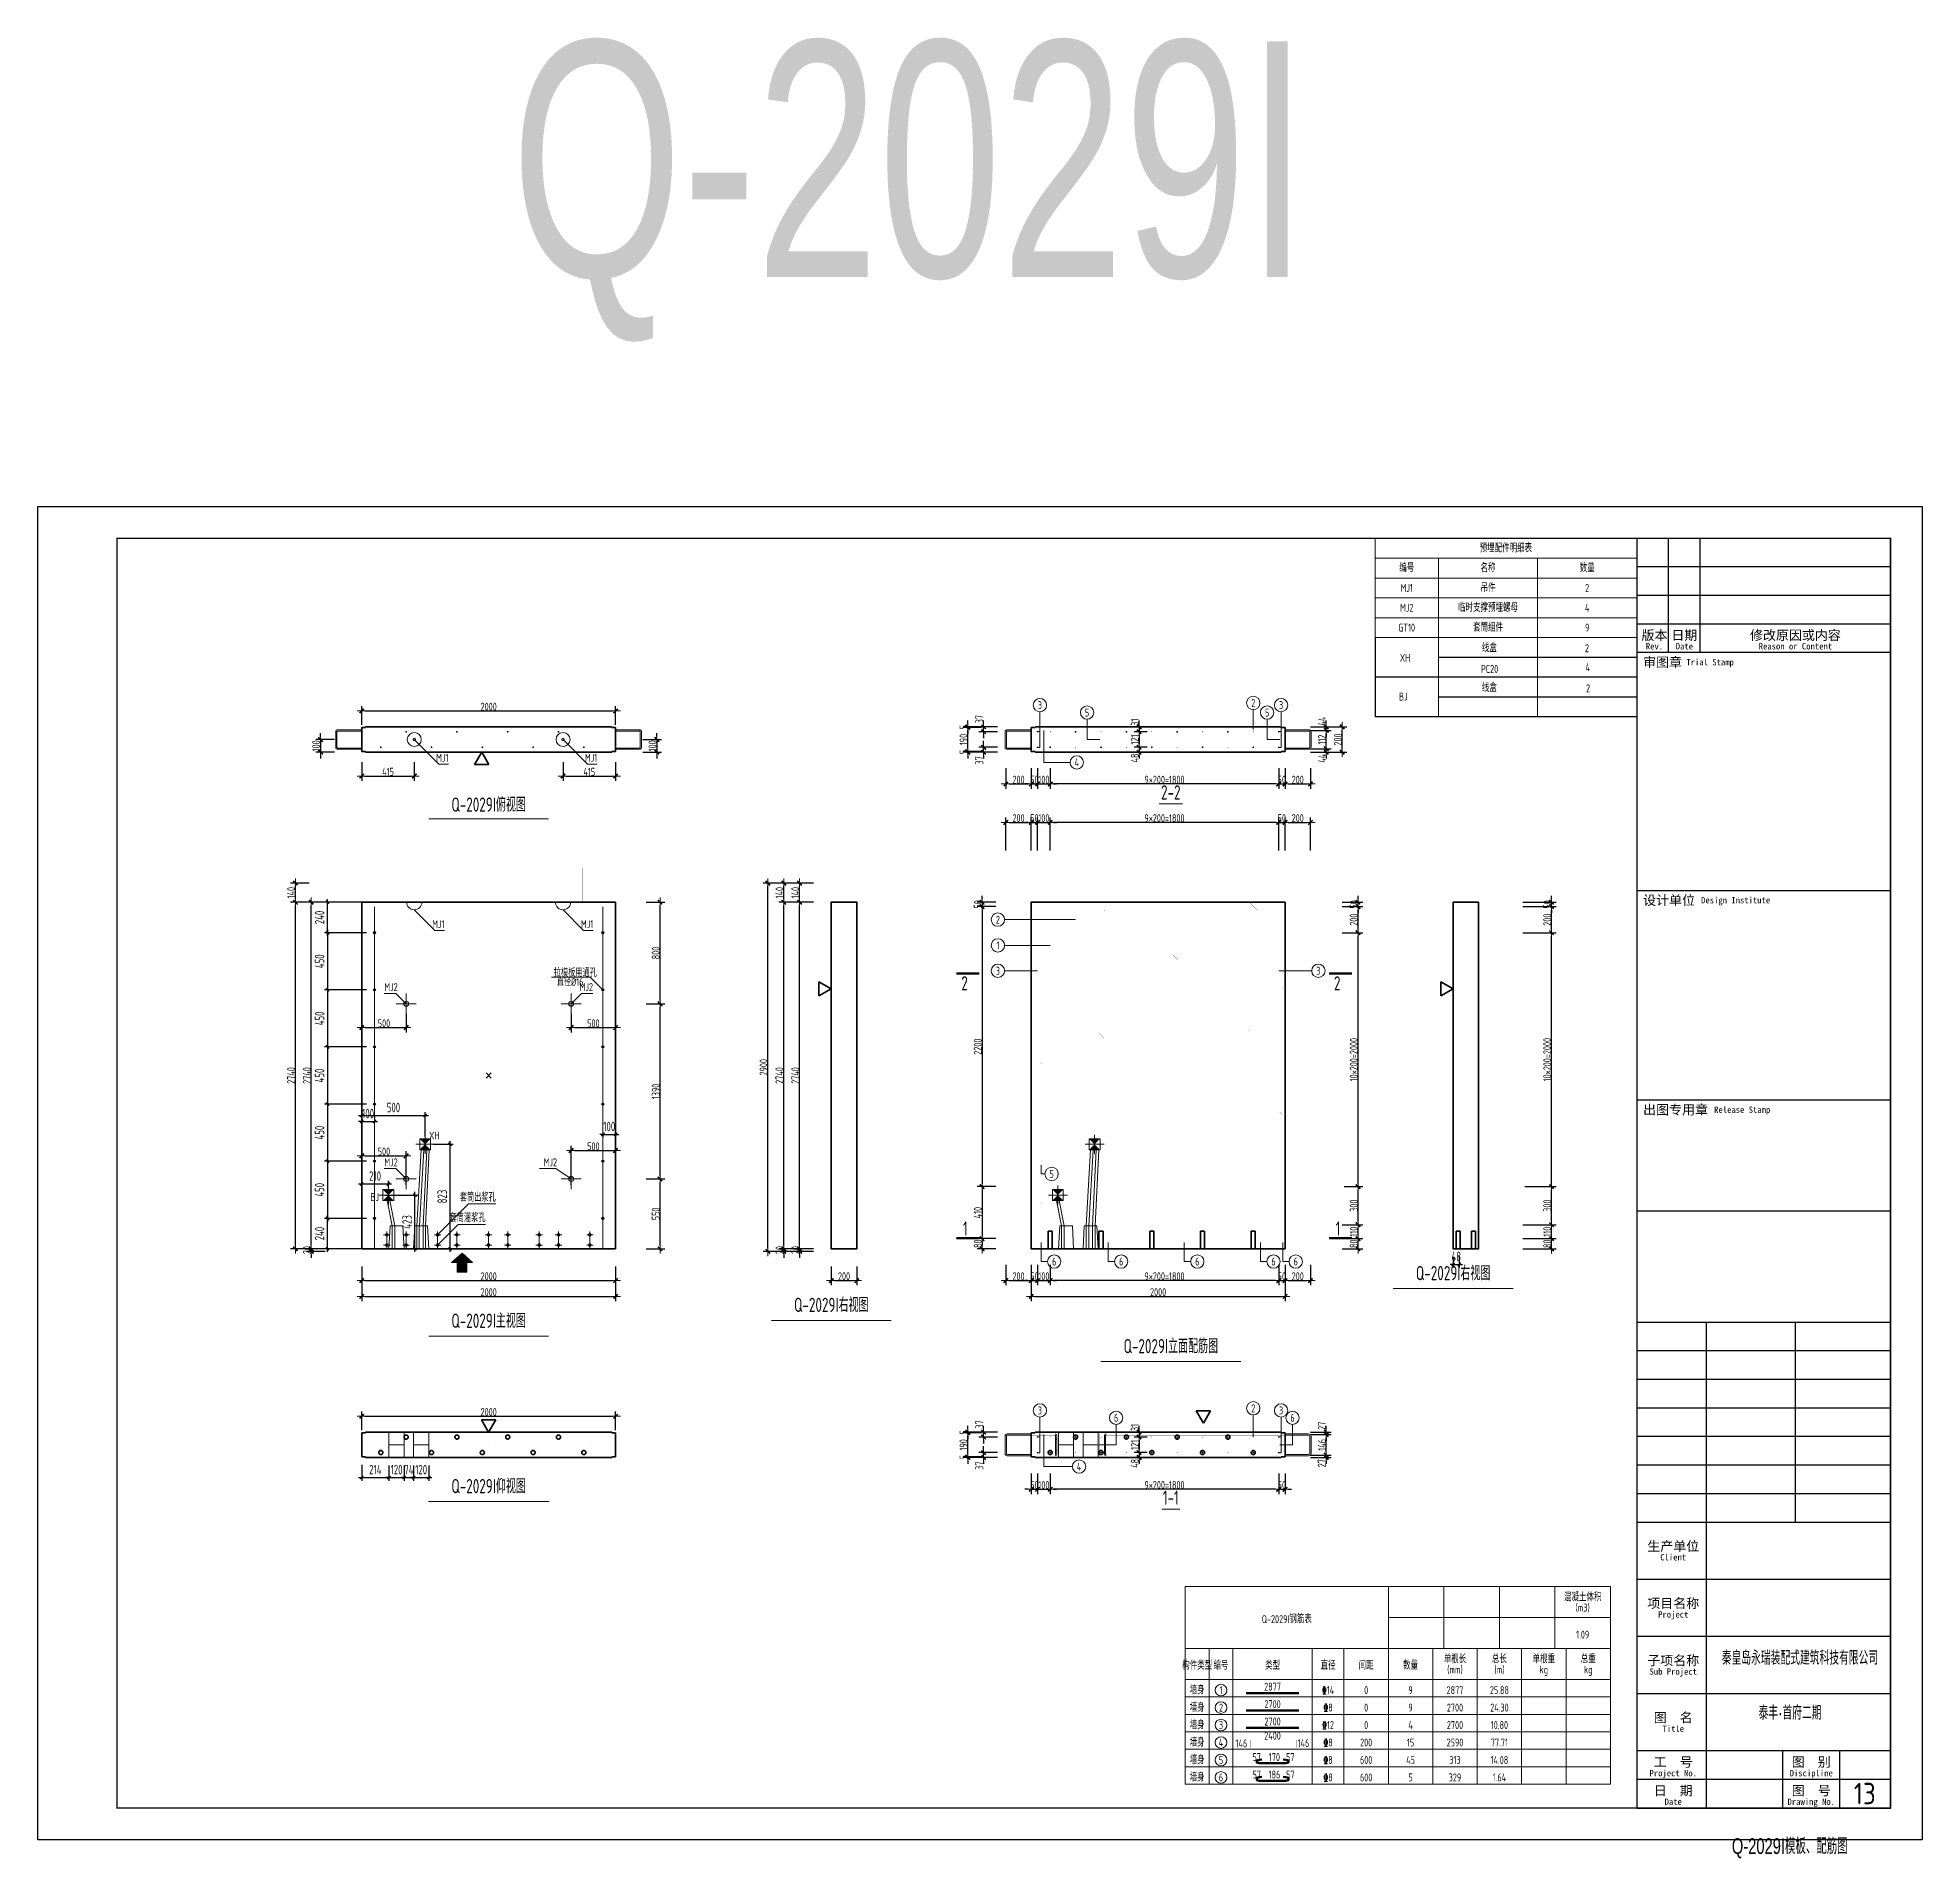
# Model space of a CAD drawing. Extents: x -85320 to 1679916, y -1321939 to 627.
# Drawn here: x 1617540 to 1676940, y -868455 to -811099 of the extents above; entities that cross this region are included whole.
import ezdxf
from ezdxf.enums import TextEntityAlignment as Align

# ---------------------------------------------------------------- set-up
doc = ezdxf.new("R2010")
doc.units = 0
doc.header["$LTSCALE"] = 1000
doc.linetypes.add('DOTE', pattern=[2.42, 2, -0.2, 0.02, -0.2])
doc.linetypes.add('点划线', pattern=[1850, 1200, -300, 50, -300])
for name, color, linetype in [('BORDER', 7, 'Continuous'), ('DIAN BOX', 7, 'Continuous'), ('S_WALL', 9, 'Continuous'), ('TH', 7, 'Continuous'), ('Y-03墙-03预制墙钢筋', 1, 'Continuous'), ('图名', 85, 'Continuous'), ('图框文字', 7, 'Continuous'), ('套筒垫片', 7, 'Continuous'), ('手孔标注', 3, 'Continuous'), ('打印线框', 7, 'Continuous'), ('拉模', 7, 'Continuous'), ('砼墙', 3, 'Continuous'), ('详图符号', 7, 'Continuous')]:
    doc.layers.add(name, color=color, linetype=linetype)
for name, color, linetype, lineweight in [('WCOL', 7, 'Continuous', 0), ('参数表文字', 7, 'Continuous', 18), ('参数表边线', 253, 'Continuous', 18), ('手孔', 6, 'Continuous', 0), ('梁截面纵筋', 1, 'Continuous', 50), ('直线', 7, 'Continuous', 18), ('预制墙图名', 7, 'Continuous', 18), ('预制墙埋件', 8, 'Continuous', 18), ('预制墙墙身水平筋', 130, 'Continuous', 18), ('预制墙墙身纵向受力筋', 1, 'Continuous', 18), ('预制墙墙身纵向非受力筋', 94, 'Continuous', 18), ('预制墙墙身附加筋', 94, 'Continuous', 18), ('预制墙拉筋', 130, 'Continuous', 18), ('预制墙详图孔洞', 9, '点划线', 18), ('预制墙详图标注', 3, 'Continuous', 18), ('预制墙详图轮廓', 3, 'Continuous', 35)]:
    doc.layers.add(name, color=color, linetype=linetype, lineweight=lineweight)
doc.styles.get("Standard").update_dxf_attribs({"font": 'gbenor.shx', "bigfont": 'gbcbig.shx'})
doc.styles.add('TSSD_Dimension', font='tssdeng.shx', dxfattribs={"width": 0.7, "bigfont": 'hztxt.shx'})
doc.styles.add('TSSD_Num', font='tssdeng.shx', dxfattribs={"width": 0.7, "bigfont": 'hztxt.shx'})
doc.styles.add('TSSD_Rein', font='Tssdeng.shx', dxfattribs={"width": 0.7, "bigfont": 'hztxt.shx'})
doc.styles.add('中西文等高字体', font='hztxt_e.shx', dxfattribs={"width": 0.7, "bigfont": 'hbhz.shx'})
doc.styles.add('样式 1', font='yjkeng.shx', dxfattribs={"width": 0.7, "bigfont": 'yjkchn.shx'})
doc.styles.add('样式 2', font='yjkeng.shx', dxfattribs={"width": 0.7, "bigfont": 'yjkchn.shx'})
doc.styles.add('设计院一', font='', dxfattribs={"width": 0.8})
doc.styles.get('设计院一').set_extended_font_data('SimSun')
doc.dimstyles.new('标注', dxfattribs={"dimtxt": 300, "dimasz": 100, "dimexe": 100, "dimexo": 250, "dimgap": 100, "dimtad": 1, "dimdec": 0, "dimlfac": 0.25, "dimzin": 0, "dimdsep": 46, "dimtxsty": 'TSSD_Dimension', "dimblk": 'ARCHTICK', "dimcen": 0, "dimdle": 100, "dimclrt": 7, "dimadec": 0, "dimazin": 0, "dimtfac": 1, "dimtdec": 0, "dimtix": 1, "dimtmove": 2, "dimatfit": 3, "dimfxl": 1, "dimtolj": 1, "dimtzin": 0, "dimarcsym": 0})
doc.dimstyles.new('盈建科结构', dxfattribs={"dimscale": 100, "dimtxt": 2.5, "dimasz": 1, "dimexe": 1.5, "dimexo": 0.625, "dimgap": 0.1, "dimtad": 1, "dimdec": 0, "dimrnd": 1, "dimzin": 0, "dimdsep": 46, "dimtxsty": '样式 1', "dimblk": '_yjkbk', "dimblk1": 'ARCHTICK', "dimblk2": 'ARCHTICK', "dimcen": 0.09, "dimadec": 0, "dimazin": 0, "dimtfac": 1, "dimtdec": 4, "dimtix": 1, "dimtmove": 2, "dimatfit": 3, "dimfxl": 1, "dimtolj": 1, "dimtzin": 0, "dimarcsym": 0})

msp = doc.modelspace()

# ---------------------------------------------------------------- texts
at = {"layer": '参数表文字', "linetype": 'Continuous', "style": 'TSSD_Rein', "width": 0.7}
for s, p in [('预埋配件明细表', (1663814.787, -827183.459)), ('编号', (1660689.787, -827808.459)), ('名称', (1663252.287, -827808.459)), ('数量', (1666377.287, -827808.459)), ('MJ1', (1660689.787, -828433.459)), ('吊件', (1663252.287, -828433.459)), ('2', (1666377.287, -828433.459)), ('MJ2', (1660689.787, -829058.459)), ('临时支撑预埋螺母', (1663252.287, -829058.459)), ('4', (1666377.287, -829058.459)), ('GT10', (1660689.787, -829683.459)), ('套筒组件', (1663252.287, -829683.459)), ('9', (1666377.287, -829683.459)), ('线盒', (1663292.327, -830327.84)), ('2', (1666370.671, -830333.408)), ('XH', (1660636.619, -830633.698)), ('PC20', (1663301.211, -830985.435)), ('4', (1666398.321, -830934.881)), ('线盒', (1663293.17, -831581.637)), ('2', (1666405.437, -831596.932)), ('BJ', (1660582.212, -831856.632)), ('XH', (1630040.113, -845683.865)), ('Q-2029I钢筋表', (1656910.631, -860919.826)), ('1.09', (1666235.631, -861407.326)), ('构件类型', (1654085.631, -862382.326)), ('编号', (1654835.631, -862382.326)), ('类型', (1656460.631, -862382.326)), ('直径', (1658210.631, -862382.326)), ('间距', (1659410.631, -862382.326)), ('数量', (1660810.631, -862382.326)), ('墙身', (1654085.631, -863157.326)), ('1', (1654835.631, -863157.326)), ('2877', (1656460.631, -863047.326)), ('%%13214', (1658210.631, -863157.326)), ('0', (1659410.631, -863157.326)), ('9', (1660810.631, -863157.326)), ('2877', (1662210.631, -863157.326)), ('25.88', (1663610.631, -863157.326)), ('墙身', (1654085.631, -863707.326)), ('2', (1654835.631, -863707.326)), ('2700', (1656460.631, -863597.326)), ('%%1328', (1658210.631, -863707.326)), ('0', (1659410.631, -863707.326)), ('9', (1660810.631, -863707.326)), ('2700', (1662210.631, -863707.326)), ('24.30', (1663610.631, -863707.326)), ('墙身', (1654085.631, -864257.326)), ('3', (1654835.631, -864257.326)), ('2700', (1656460.631, -864147.326)), ('%%13212', (1658210.631, -864257.326)), ('0', (1659410.631, -864257.326)), ('4', (1660810.631, -864257.326)), ('2700', (1662210.631, -864257.326)), ('10.80', (1663610.631, -864257.326)), ('墙身', (1654085.631, -864807.326)), ('4', (1654835.631, -864807.326)), ('146', (1655479.162, -864834.211)), ('2400', (1656460.631, -864595.422)), ('146', (1657433.873, -864826.032)), ('%%1328', (1658210.631, -864807.326)), ('200', (1659410.631, -864807.326)), ('15', (1660810.631, -864807.326)), ('2590', (1662210.631, -864807.326)), ('77.71', (1663610.631, -864807.326)), ('墙身', (1654085.631, -865357.326)), ('5', (1654835.631, -865357.326)), ('57', (1655960.631, -865265.66)), (' 170', (1656460.631, -865265.66)), (' 57', (1656960.631, -865265.66)), ('%%1328', (1658210.631, -865357.326)), ('600', (1659410.631, -865357.326)), ('45', (1660810.631, -865357.326)), ('313', (1662210.631, -865357.326)), ('14.08', (1663610.631, -865357.326)), ('墙身', (1654085.631, -865907.326)), ('6', (1654835.631, -865907.326)), ('57', (1655960.631, -865815.66)), (' 186', (1656460.631, -865815.66)), (' 57', (1656960.631, -865815.66)), ('%%1328', (1658210.631, -865907.326)), ('600', (1659410.631, -865907.326)), ('5', (1660810.631, -865907.326)), ('329', (1662210.631, -865907.326)), ('1.64', (1663610.631, -865907.326))]:
    msp.add_text(s, height=250, dxfattribs=at).set_placement(p, align=Align.MIDDLE_CENTER)
for s, p in [('混凝土体积', (1666235.631, -860432.326)), ('单根长', (1662210.631, -862382.326)), ('总长', (1663610.631, -862382.326)), ('单根重', (1665010.631, -862382.326)), ('总重', (1666410.631, -862382.326))]:
    msp.add_text(s, height=250, dxfattribs=at).set_placement(p, align=Align.BOTTOM_CENTER)
for s, p in [('(m3)', (1666235.631, -860432.326)), ('(mm)', (1662210.631, -862382.326)), ('(m)', (1663610.631, -862382.326)), ('kg', (1665010.631, -862382.326)), ('kg', (1666410.631, -862382.326))]:
    msp.add_text(s, height=250, dxfattribs=at).set_placement(p, align=Align.TOP_CENTER)
at = {"layer": '图名', "linetype": 'Continuous', "style": '样式 2', "width": 0.7}
for s, p in [('2', (1646856.187, -841114.635)), ('2', (1658601.187, -841114.635)), ('1', (1646856.187, -848840.635)), ('1', (1658601.187, -848840.635))]:
    msp.add_text(s, height=450, dxfattribs=at).set_placement(p, align=Align.RIGHT)
at = {"layer": '图框文字', "color": 2, "style": '中西文等高字体', "width": 0.7}
msp.add_text('Q-2029I', height=7425, dxfattribs=at).set_placement((1632460.421, -818634.586))
msp.add_text('Q-2029I模板、配筋图', height=495, dxfattribs=at).set_placement((1670937.289, -868467.252), align=Align.BOTTOM_LEFT)
at = {"layer": '拉模', "color": 3}
msp.add_text('13', height=673.8429, dxfattribs=at).set_placement((1674781.781, -866751.841))
at = {"layer": '直线', "linetype": 'Continuous', "style": '样式 1', "width": 0.7}
for s, p in [('3', (1649128.687, -832125.635)), ('2', (1655853.687, -832057.635)), ('3', (1656728.687, -832125.635)), ('5', (1650613.687, -832358.635)), ('5', (1656289.687, -832358.635)), ('4', (1650289.687, -833930.635)), ('2', (1647803.687, -838883.358)), ('1', (1647803.687, -839693.358)), ('3', (1647803.687, -840493.358)), ('3', (1657903.687, -840493.358)), ('5', (1649497.685, -846895.633)), ('6', (1649577.685, -849655.633)), ('6', (1651689.685, -849655.633)), ('6', (1654089.685, -849655.633)), ('6', (1656489.685, -849655.633)), ('6', (1657189.689, -849655.633)), ('2', (1655853.687, -854277.635)), ('3', (1649128.687, -854345.635)), ('6', (1651529.687, -854578.635)), ('3', (1656728.687, -854345.635)), ('6', (1657089.687, -854578.635)), ('4', (1650361.687, -856114.635))]:
    msp.add_text(s, height=250, dxfattribs=at).set_placement(p, align=Align.MIDDLE_CENTER)
for s, p in [('MJ1', (1630487.572, -833983.635)), ('MJ1', (1635175.572, -833983.635)), ('MJ1', (1630362.572, -839223.635)), ('MJ1', (1635050.572, -839223.635)), ('MJ2', (1635042.148, -841208.635)), ('MJ2', (1633909.847, -846728.635)), ('BJ', (1628298.261, -847823.906)), ('套筒出浆孔', (1631980.529, -847838.635)), ('套筒灌浆孔', (1631655.529, -848483.635))]:
    msp.add_text(s, height=250, dxfattribs=at).set_placement(p, align=Align.BOTTOM_RIGHT)
for p in [(1628465.225, -841208.635), (1628465.225, -846728.635)]:
    msp.add_text('MJ2', height=250, dxfattribs=at).set_placement(p, align=Align.BOTTOM_LEFT)
at = {"layer": '详图符号', "lineweight": 0, "style": 'TSSD_Num', "width": 0.7}
msp.add_text('拉模板用通孔', height=240, dxfattribs=at).set_placement((1633805.69, -840440.174), align=Align.TOP_LEFT)
msp.add_text('直径%%C16', height=240, dxfattribs=at).set_placement((1633898.271, -840966.637))
at = {"layer": '预制墙图名', "linetype": 'Continuous', "style": '样式 2', "width": 0.7}
for s, p in [('Q-2029I俯视图', (1631753.687, -835618.635)), ('2-2', (1653253.687, -835233.635)), ('Q-2029I右视图', (1662153.687, -850378.635)), ('Q-2029I右视图', (1642553.687, -851378.635)), ('Q-2029I主视图', (1631753.687, -851878.635)), ('Q-2029I立面配筋图', (1653253.687, -852678.635)), ('Q-2029I仰视图', (1631753.687, -857088.635)), ('1-1', (1653253.687, -857453.635))]:
    msp.add_text(s, height=450, dxfattribs=at).set_placement(p, align=Align.BOTTOM_CENTER)

# ---------------------------------------------------------------- blocks, each defined once
blk = doc.blocks.new('_yjkbk')
blk.add_line((-1, 0), (1.5, 0))
blk.add_lwpolyline([(-0.7, -0.7, 0.5, 0.5, 0), (0.7, 0.7, 0.5, 0.5, 0)], format="xyseb")
blk = doc.blocks.new('*D1720')
at = {"layer": 'Defpoints', "color": 0, "transparency": 16777216}
for p in [(1627754, -849754), (1635754, -849754), (1635754, -850254)]:
    blk.add_point(p, dxfattribs=at)
at = {"layer": '预制墙详图标注', "color": 0, "lineweight": -2, "transparency": 16777216}
for p, q in [((1627754, -849816), (1627754, -850404)), ((1635754, -849816), (1635754, -850404)), ((1627854, -850254), (1635654, -850254))]:
    blk.add_line(p, q, dxfattribs=at)
at = {"layer": '预制墙详图标注', "color": 0, "lineweight": -2, "transparency": 16777216, "xscale": 100, "yscale": 100, "zscale": 100, "rotation": 180}
blk.add_blockref('_yjkbk', (1627754, -850254), dxfattribs=at)
at = {"layer": '预制墙详图标注', "color": 0, "lineweight": -2, "transparency": 16777216, "xscale": 100, "yscale": 100, "zscale": 100}
blk.add_blockref('_yjkbk', (1635754, -850254), dxfattribs=at)
at = {"layer": '预制墙详图标注', "color": 0, "transparency": 16777216, "insert": (1631754, -850244), "char_height": 250, "attachment_point": 8, "style": '样式 1'}
blk.add_mtext('\\A1;2000', dxfattribs=at)
blk = doc.blocks.new('_ArchTick')
at = {"color": 0, "linetype": 'ByBlock', "const_width": 0.4}
blk.add_lwpolyline([(-0.5, -0.5), (0.5, 0.5)], dxfattribs=at)
blk = doc.blocks.new('*D1721')
at = {"layer": 'Defpoints', "color": 0, "transparency": 16777216}
for p in [(1627754, -850254), (1635754, -850254), (1635754, -850754)]:
    blk.add_point(p, dxfattribs=at)
at = {"layer": '预制墙详图标注', "color": 0, "lineweight": -2, "transparency": 16777216}
for p, q in [((1627754, -850316), (1627754, -850904)), ((1635754, -850316), (1635754, -850904)), ((1627854, -850754), (1635654, -850754))]:
    blk.add_line(p, q, dxfattribs=at)
at = {"layer": '预制墙详图标注', "color": 0, "lineweight": -2, "transparency": 16777216, "xscale": 100, "yscale": 100, "zscale": 100, "rotation": 180}
blk.add_blockref('_yjkbk', (1627754, -850754), dxfattribs=at)
at = {"layer": '预制墙详图标注', "color": 0, "lineweight": -2, "transparency": 16777216, "xscale": 100, "yscale": 100, "zscale": 100}
blk.add_blockref('_yjkbk', (1635754, -850754), dxfattribs=at)
at = {"layer": '预制墙详图标注', "color": 0, "transparency": 16777216, "insert": (1631754, -850744), "char_height": 250, "attachment_point": 8, "style": '样式 1'}
blk.add_mtext('\\A1;2000', dxfattribs=at)
blk = doc.blocks.new('*D1722')
at = {"layer": 'Defpoints', "color": 0, "transparency": 16777216}
for p in [(1626162, -849254), (1626662, -849254), (1626662, -849334)]:
    blk.add_point(p, dxfattribs=at)
at = {"layer": '预制墙详图标注', "color": 0, "lineweight": -2, "transparency": 16777216}
for p, q in [((1626599, -849254), (1626012, -849254)), ((1626599, -849334), (1626012, -849334)), ((1626162, -849154), (1626162, -849054)), ((1626162, -849334), (1626162, -849254)), ((1626162, -849434), (1626162, -849534))]:
    blk.add_line(p, q, dxfattribs=at)
at = {"layer": '预制墙详图标注', "color": 0, "lineweight": -2, "transparency": 16777216, "xscale": 100, "yscale": 100, "zscale": 100}
for p, rotation in [((1626162, -849254), 270), ((1626162, -849334), 90)]:
    blk.add_blockref('_yjkbk', p, dxfattribs=dict(at, rotation=rotation))
at = {"layer": '预制墙详图标注', "color": 0, "transparency": 16777216, "insert": (1626152, -849294), "char_height": 250, "attachment_point": 8, "rotation": 90, "style": '样式 1'}
blk.add_mtext('\\A1;20', dxfattribs=at)
blk = doc.blocks.new('*D1723')
at = {"layer": 'Defpoints', "color": 0, "transparency": 16777216}
for p in [(1636654, -847054), (1637154, -847054), (1636654, -849254)]:
    blk.add_point(p, dxfattribs=at)
at = {"layer": '预制墙详图标注', "color": 0, "lineweight": -2, "transparency": 16777216}
for p, q in [((1636716, -847054), (1637304, -847054)), ((1637154, -849154), (1637154, -847154)), ((1636716, -849254), (1637304, -849254))]:
    blk.add_line(p, q, dxfattribs=at)
at = {"layer": '预制墙详图标注', "color": 0, "lineweight": -2, "transparency": 16777216, "xscale": 100, "yscale": 100, "zscale": 100}
for p, rotation in [((1637154, -847054), 90), ((1637154, -849254), 270)]:
    blk.add_blockref('_yjkbk', p, dxfattribs=dict(at, rotation=rotation))
at = {"layer": '预制墙详图标注', "color": 0, "transparency": 16777216, "insert": (1637144, -848154), "char_height": 250, "attachment_point": 8, "rotation": 90, "style": '样式 1'}
blk.add_mtext('\\A1;550', dxfattribs=at)
blk = doc.blocks.new('*D1724')
at = {"layer": 'Defpoints', "color": 0, "transparency": 16777216}
for p in [(1636654, -838334), (1637154, -838334), (1636654, -841534)]:
    blk.add_point(p, dxfattribs=at)
at = {"layer": '预制墙详图标注', "color": 0, "lineweight": -2, "transparency": 16777216}
for p, q in [((1636716, -838334), (1637304, -838334)), ((1637154, -841434), (1637154, -838434)), ((1636716, -841534), (1637304, -841534))]:
    blk.add_line(p, q, dxfattribs=at)
at = {"layer": '预制墙详图标注', "color": 0, "lineweight": -2, "transparency": 16777216, "xscale": 100, "yscale": 100, "zscale": 100}
for p, rotation in [((1637154, -838334), 90), ((1637154, -841534), 270)]:
    blk.add_blockref('_yjkbk', p, dxfattribs=dict(at, rotation=rotation))
at = {"layer": '预制墙详图标注', "color": 0, "transparency": 16777216, "insert": (1637144, -839934), "char_height": 250, "attachment_point": 8, "rotation": 90, "style": '样式 1'}
blk.add_mtext('\\A1;800', dxfattribs=at)
blk = doc.blocks.new('*D1725')
at = {"layer": 'Defpoints', "color": 0, "transparency": 16777216}
for p in [(1626954, -833209), (1626454, -833609), (1626954, -833609)]:
    blk.add_point(p, dxfattribs=at)
at = {"layer": '预制墙详图标注', "color": 0, "lineweight": -2, "transparency": 16777216}
for p, q in [((1626891, -833209), (1626304, -833209)), ((1626454, -833109), (1626454, -833009)), ((1626454, -833209), (1626454, -833609)), ((1626891, -833609), (1626304, -833609)), ((1626454, -833709), (1626454, -833809))]:
    blk.add_line(p, q, dxfattribs=at)
at = {"layer": '预制墙详图标注', "color": 0, "lineweight": -2, "transparency": 16777216, "xscale": 100, "yscale": 100, "zscale": 100}
for p, rotation in [((1626454, -833209), 270), ((1626454, -833609), 90)]:
    blk.add_blockref('_yjkbk', p, dxfattribs=dict(at, rotation=rotation))
at = {"layer": '预制墙详图标注', "color": 0, "transparency": 16777216, "insert": (1626444, -833409), "char_height": 250, "attachment_point": 8, "rotation": 90, "style": '样式 1'}
blk.add_mtext('\\A1;100', dxfattribs=at)
blk = doc.blocks.new('*D1726')
at = {"layer": 'Defpoints', "color": 0, "transparency": 16777216}
for p in [(1636554, -833209), (1636554, -833609), (1637054, -833609)]:
    blk.add_point(p, dxfattribs=at)
at = {"layer": '预制墙详图标注', "color": 0, "lineweight": -2, "transparency": 16777216}
for p, q in [((1636616, -833209), (1637204, -833209)), ((1637054, -833109), (1637054, -833009)), ((1637054, -833209), (1637054, -833609)), ((1636616, -833609), (1637204, -833609)), ((1637054, -833709), (1637054, -833809))]:
    blk.add_line(p, q, dxfattribs=at)
at = {"layer": '预制墙详图标注', "color": 0, "lineweight": -2, "transparency": 16777216, "xscale": 100, "yscale": 100, "zscale": 100}
for p, rotation in [((1637054, -833209), 270), ((1637054, -833609), 90)]:
    blk.add_blockref('_yjkbk', p, dxfattribs=dict(at, rotation=rotation))
at = {"layer": '预制墙详图标注', "color": 0, "transparency": 16777216, "insert": (1637044, -833409), "char_height": 250, "attachment_point": 8, "rotation": 90, "style": '样式 1'}
blk.add_mtext('\\A1;100', dxfattribs=at)
blk = doc.blocks.new('*D1727')
at = {"layer": 'Defpoints', "color": 0, "transparency": 16777216}
for p in [(1627754, -833859), (1629410, -833859), (1629410, -834359)]:
    blk.add_point(p, dxfattribs=at)
at = {"layer": '预制墙详图标注', "color": 0, "lineweight": -2, "transparency": 16777216}
for p, q in [((1627754, -833921), (1627754, -834509)), ((1629410, -833921), (1629410, -834509)), ((1627854, -834359), (1629310, -834359))]:
    blk.add_line(p, q, dxfattribs=at)
at = {"layer": '预制墙详图标注', "color": 0, "lineweight": -2, "transparency": 16777216, "xscale": 100, "yscale": 100, "zscale": 100, "rotation": 180}
blk.add_blockref('_yjkbk', (1627754, -834359), dxfattribs=at)
at = {"layer": '预制墙详图标注', "color": 0, "lineweight": -2, "transparency": 16777216, "xscale": 100, "yscale": 100, "zscale": 100}
blk.add_blockref('_yjkbk', (1629410, -834359), dxfattribs=at)
at = {"layer": '预制墙详图标注', "color": 0, "transparency": 16777216, "insert": (1628582, -834349), "char_height": 250, "attachment_point": 8, "style": '样式 1'}
blk.add_mtext('\\A1;415', dxfattribs=at)
blk = doc.blocks.new('*D1728')
at = {"layer": 'Defpoints', "color": 0, "transparency": 16777216}
for p in [(1634098, -833859), (1635754, -833859), (1635754, -834359)]:
    blk.add_point(p, dxfattribs=at)
at = {"layer": '预制墙详图标注', "color": 0, "lineweight": -2, "transparency": 16777216}
for p, q in [((1634098, -833921), (1634098, -834509)), ((1635754, -833921), (1635754, -834509)), ((1634198, -834359), (1635654, -834359))]:
    blk.add_line(p, q, dxfattribs=at)
at = {"layer": '预制墙详图标注', "color": 0, "lineweight": -2, "transparency": 16777216, "xscale": 100, "yscale": 100, "zscale": 100, "rotation": 180}
blk.add_blockref('_yjkbk', (1634098, -834359), dxfattribs=at)
at = {"layer": '预制墙详图标注', "color": 0, "lineweight": -2, "transparency": 16777216, "xscale": 100, "yscale": 100, "zscale": 100}
blk.add_blockref('_yjkbk', (1635754, -834359), dxfattribs=at)
at = {"layer": '预制墙详图标注', "color": 0, "transparency": 16777216, "insert": (1634926, -834349), "char_height": 250, "attachment_point": 8, "style": '样式 1'}
blk.add_mtext('\\A1;415', dxfattribs=at)
blk = doc.blocks.new('*D1729')
at = {"layer": 'Defpoints', "color": 0, "transparency": 16777216}
for p in [(1635754, -832309), (1627754, -832809), (1635754, -832809)]:
    blk.add_point(p, dxfattribs=at)
at = {"layer": '预制墙详图标注', "color": 0, "lineweight": -2, "transparency": 16777216}
for p, q in [((1627754, -832746), (1627754, -832159)), ((1635754, -832746), (1635754, -832159)), ((1627854, -832309), (1635654, -832309))]:
    blk.add_line(p, q, dxfattribs=at)
at = {"layer": '预制墙详图标注', "color": 0, "lineweight": -2, "transparency": 16777216, "xscale": 100, "yscale": 100, "zscale": 100, "rotation": 180}
blk.add_blockref('_yjkbk', (1627754, -832309), dxfattribs=at)
at = {"layer": '预制墙详图标注', "color": 0, "lineweight": -2, "transparency": 16777216, "xscale": 100, "yscale": 100, "zscale": 100}
blk.add_blockref('_yjkbk', (1635754, -832309), dxfattribs=at)
at = {"layer": '预制墙详图标注', "color": 0, "transparency": 16777216, "insert": (1631754, -832299), "char_height": 250, "attachment_point": 8, "style": '样式 1'}
blk.add_mtext('\\A1;2000', dxfattribs=at)
blk = doc.blocks.new('*D1730')
at = {"layer": 'Defpoints', "color": 0, "transparency": 16777216}
for p in [(1642554, -849754), (1643354, -849754), (1643354, -850254)]:
    blk.add_point(p, dxfattribs=at)
at = {"layer": '预制墙详图标注', "color": 0, "lineweight": -2, "transparency": 16777216}
for p, q in [((1642554, -849816), (1642554, -850404)), ((1643354, -849816), (1643354, -850404)), ((1642654, -850254), (1643254, -850254))]:
    blk.add_line(p, q, dxfattribs=at)
at = {"layer": '预制墙详图标注', "color": 0, "lineweight": -2, "transparency": 16777216, "xscale": 100, "yscale": 100, "zscale": 100, "rotation": 180}
blk.add_blockref('_yjkbk', (1642554, -850254), dxfattribs=at)
at = {"layer": '预制墙详图标注', "color": 0, "lineweight": -2, "transparency": 16777216, "xscale": 100, "yscale": 100, "zscale": 100}
blk.add_blockref('_yjkbk', (1643354, -850254), dxfattribs=at)
at = {"layer": '预制墙详图标注', "color": 0, "transparency": 16777216, "insert": (1642954, -850244), "char_height": 250, "attachment_point": 8, "style": '样式 1'}
blk.add_mtext('\\A1;200', dxfattribs=at)
blk = doc.blocks.new('*D1731')
at = {"layer": 'Defpoints', "color": 0, "transparency": 16777216}
for p in [(1641554, -849254), (1642054, -849254), (1642054, -849334)]:
    blk.add_point(p, dxfattribs=at)
at = {"layer": '预制墙详图标注', "color": 0, "lineweight": -2, "transparency": 16777216}
for p, q in [((1641991, -849254), (1641404, -849254)), ((1641991, -849334), (1641404, -849334)), ((1641554, -849154), (1641554, -849054)), ((1641554, -849334), (1641554, -849254)), ((1641554, -849434), (1641554, -849534))]:
    blk.add_line(p, q, dxfattribs=at)
at = {"layer": '预制墙详图标注', "color": 0, "lineweight": -2, "transparency": 16777216, "xscale": 100, "yscale": 100, "zscale": 100}
for p, rotation in [((1641554, -849254), 270), ((1641554, -849334), 90)]:
    blk.add_blockref('_yjkbk', p, dxfattribs=dict(at, rotation=rotation))
at = {"layer": '预制墙详图标注', "color": 0, "transparency": 16777216, "insert": (1641544, -849294), "char_height": 250, "attachment_point": 8, "rotation": 90, "style": '样式 1'}
blk.add_mtext('\\A1;20', dxfattribs=at)
blk = doc.blocks.new('*D1732')
at = {"layer": 'Defpoints', "color": 0, "transparency": 16777216}
for p in [(1641054, -849254), (1641554, -849254), (1641554, -849334)]:
    blk.add_point(p, dxfattribs=at)
at = {"layer": '预制墙详图标注', "color": 0, "lineweight": -2, "transparency": 16777216}
for p, q in [((1641491, -849254), (1640904, -849254)), ((1641491, -849334), (1640904, -849334)), ((1641054, -849154), (1641054, -849054)), ((1641054, -849334), (1641054, -849254)), ((1641054, -849434), (1641054, -849534))]:
    blk.add_line(p, q, dxfattribs=at)
at = {"layer": '预制墙详图标注', "color": 0, "lineweight": -2, "transparency": 16777216, "xscale": 100, "yscale": 100, "zscale": 100}
for p, rotation in [((1641054, -849254), 270), ((1641054, -849334), 90)]:
    blk.add_blockref('_yjkbk', p, dxfattribs=dict(at, rotation=rotation))
at = {"layer": '预制墙详图标注', "color": 0, "transparency": 16777216, "insert": (1641044, -849294), "char_height": 250, "attachment_point": 8, "rotation": 90, "style": '样式 1'}
blk.add_mtext('\\A1;20', dxfattribs=at)
blk = doc.blocks.new('*D1733')
at = {"layer": 'Defpoints', "color": 0, "transparency": 16777216}
for p in [(1640554, -837734), (1641054, -837734), (1641054, -849334)]:
    blk.add_point(p, dxfattribs=at)
at = {"layer": '预制墙详图标注', "color": 0, "lineweight": -2, "transparency": 16777216}
for p, q in [((1640991, -837734), (1640404, -837734)), ((1640554, -849234), (1640554, -837834)), ((1640991, -849334), (1640404, -849334))]:
    blk.add_line(p, q, dxfattribs=at)
at = {"layer": '预制墙详图标注', "color": 0, "lineweight": -2, "transparency": 16777216, "xscale": 100, "yscale": 100, "zscale": 100}
for p, rotation in [((1640554, -837734), 90), ((1640554, -849334), 270)]:
    blk.add_blockref('_yjkbk', p, dxfattribs=dict(at, rotation=rotation))
at = {"layer": '预制墙详图标注', "color": 0, "transparency": 16777216, "insert": (1640544, -843534), "char_height": 250, "attachment_point": 8, "rotation": 90, "style": '样式 1'}
blk.add_mtext('\\A1;2900', dxfattribs=at)
blk = doc.blocks.new('*D1734')
at = {"layer": 'Defpoints', "color": 0, "transparency": 16777216}
for p in [(1648054, -849754), (1648854, -849754), (1648854, -850254)]:
    blk.add_point(p, dxfattribs=at)
at = {"layer": '预制墙详图标注', "color": 0, "lineweight": -2, "transparency": 16777216}
for p, q in [((1648054, -849754), (1648054, -850404)), ((1648854, -849754), (1648854, -850404)), ((1648154, -850254), (1648754, -850254))]:
    blk.add_line(p, q, dxfattribs=at)
at = {"layer": '预制墙详图标注', "color": 0, "lineweight": -2, "transparency": 16777216, "xscale": 100, "yscale": 100, "zscale": 100, "rotation": 180}
blk.add_blockref('_yjkbk', (1648054, -850254), dxfattribs=at)
at = {"layer": '预制墙详图标注', "color": 0, "lineweight": -2, "transparency": 16777216, "xscale": 100, "yscale": 100, "zscale": 100}
blk.add_blockref('_yjkbk', (1648854, -850254), dxfattribs=at)
at = {"layer": '预制墙详图标注', "color": 0, "transparency": 16777216, "insert": (1648454, -850244), "char_height": 250, "attachment_point": 8, "style": '样式 1'}
blk.add_mtext('\\A1;200', dxfattribs=at)
blk = doc.blocks.new('*D1735')
at = {"layer": 'Defpoints', "color": 0, "transparency": 16777216}
for p in [(1648854, -849754), (1649054, -849754), (1649054, -850254)]:
    blk.add_point(p, dxfattribs=at)
at = {"layer": '预制墙详图标注', "color": 0, "lineweight": -2, "transparency": 16777216}
for p, q in [((1648854, -849754), (1648854, -850404)), ((1649054, -849754), (1649054, -850404)), ((1648754, -850254), (1648654, -850254)), ((1648854, -850254), (1649054, -850254)), ((1649154, -850254), (1649254, -850254))]:
    blk.add_line(p, q, dxfattribs=at)
at = {"layer": '预制墙详图标注', "color": 0, "lineweight": -2, "transparency": 16777216, "xscale": 100, "yscale": 100, "zscale": 100}
blk.add_blockref('_yjkbk', (1648854, -850254), dxfattribs=at)
at = {"layer": '预制墙详图标注', "color": 0, "lineweight": -2, "transparency": 16777216, "xscale": 100, "yscale": 100, "zscale": 100, "rotation": 180}
blk.add_blockref('_yjkbk', (1649054, -850254), dxfattribs=at)
at = {"layer": '预制墙详图标注', "color": 0, "transparency": 16777216, "insert": (1648954, -850244), "char_height": 250, "attachment_point": 8, "style": '样式 1'}
blk.add_mtext('\\A1;50', dxfattribs=at)
blk = doc.blocks.new('*D1736')
at = {"layer": 'Defpoints', "color": 0, "transparency": 16777216}
for p in [(1649054, -849754), (1649454, -849754), (1649454, -850254)]:
    blk.add_point(p, dxfattribs=at)
at = {"layer": '预制墙详图标注', "color": 0, "lineweight": -2, "transparency": 16777216}
for p, q in [((1649054, -849754), (1649054, -850404)), ((1649454, -849754), (1649454, -850404)), ((1648954, -850254), (1648854, -850254)), ((1649054, -850254), (1649454, -850254)), ((1649554, -850254), (1649654, -850254))]:
    blk.add_line(p, q, dxfattribs=at)
at = {"layer": '预制墙详图标注', "color": 0, "lineweight": -2, "transparency": 16777216, "xscale": 100, "yscale": 100, "zscale": 100}
blk.add_blockref('_yjkbk', (1649054, -850254), dxfattribs=at)
at = {"layer": '预制墙详图标注', "color": 0, "lineweight": -2, "transparency": 16777216, "xscale": 100, "yscale": 100, "zscale": 100, "rotation": 180}
blk.add_blockref('_yjkbk', (1649454, -850254), dxfattribs=at)
at = {"layer": '预制墙详图标注', "color": 0, "transparency": 16777216, "insert": (1649254, -850244), "char_height": 250, "attachment_point": 8, "style": '样式 1'}
blk.add_mtext('\\A1;100', dxfattribs=at)
blk = doc.blocks.new('*D1737')
at = {"layer": 'Defpoints', "color": 0, "transparency": 16777216}
for p in [(1649454, -849754), (1656654, -849754), (1649454, -850254)]:
    blk.add_point(p, dxfattribs=at)
at = {"layer": '预制墙详图标注', "color": 0, "lineweight": -2, "transparency": 16777216}
for p, q in [((1649454, -849816), (1649454, -850404)), ((1656654, -849816), (1656654, -850404)), ((1656554, -850254), (1649554, -850254))]:
    blk.add_line(p, q, dxfattribs=at)
at = {"layer": '预制墙详图标注', "color": 0, "lineweight": -2, "transparency": 16777216, "xscale": 100, "yscale": 100, "zscale": 100, "rotation": 180}
blk.add_blockref('_yjkbk', (1649454, -850254), dxfattribs=at)
at = {"layer": '预制墙详图标注', "color": 0, "lineweight": -2, "transparency": 16777216, "xscale": 100, "yscale": 100, "zscale": 100}
blk.add_blockref('_yjkbk', (1656654, -850254), dxfattribs=at)
at = {"layer": '预制墙详图标注', "color": 0, "transparency": 16777216, "insert": (1653054, -850244), "char_height": 250, "attachment_point": 8, "style": '样式 1'}
blk.add_mtext('\\A1;9×200=1800', dxfattribs=at)
blk = doc.blocks.new('*D1738')
at = {"layer": 'Defpoints', "color": 0, "transparency": 16777216}
for p in [(1656654, -849754), (1656854, -849754), (1656854, -850254)]:
    blk.add_point(p, dxfattribs=at)
at = {"layer": '预制墙详图标注', "color": 0, "lineweight": -2, "transparency": 16777216}
for p, q in [((1656654, -849754), (1656654, -850404)), ((1656854, -849754), (1656854, -850404)), ((1656554, -850254), (1656454, -850254)), ((1656654, -850254), (1656854, -850254)), ((1656954, -850254), (1657054, -850254))]:
    blk.add_line(p, q, dxfattribs=at)
at = {"layer": '预制墙详图标注', "color": 0, "lineweight": -2, "transparency": 16777216, "xscale": 100, "yscale": 100, "zscale": 100}
blk.add_blockref('_yjkbk', (1656654, -850254), dxfattribs=at)
at = {"layer": '预制墙详图标注', "color": 0, "lineweight": -2, "transparency": 16777216, "xscale": 100, "yscale": 100, "zscale": 100, "rotation": 180}
blk.add_blockref('_yjkbk', (1656854, -850254), dxfattribs=at)
at = {"layer": '预制墙详图标注', "color": 0, "transparency": 16777216, "insert": (1656754, -850244), "char_height": 250, "attachment_point": 8, "style": '样式 1'}
blk.add_mtext('\\A1;50', dxfattribs=at)
blk = doc.blocks.new('*D1739')
at = {"layer": 'Defpoints', "color": 0, "transparency": 16777216}
for p in [(1656854, -849754), (1657654, -849754), (1657654, -850254)]:
    blk.add_point(p, dxfattribs=at)
at = {"layer": '预制墙详图标注', "color": 0, "lineweight": -2, "transparency": 16777216}
for p, q in [((1656854, -849754), (1656854, -850404)), ((1657654, -849754), (1657654, -850404)), ((1656954, -850254), (1657554, -850254))]:
    blk.add_line(p, q, dxfattribs=at)
at = {"layer": '预制墙详图标注', "color": 0, "lineweight": -2, "transparency": 16777216, "xscale": 100, "yscale": 100, "zscale": 100, "rotation": 180}
blk.add_blockref('_yjkbk', (1656854, -850254), dxfattribs=at)
at = {"layer": '预制墙详图标注', "color": 0, "lineweight": -2, "transparency": 16777216, "xscale": 100, "yscale": 100, "zscale": 100}
blk.add_blockref('_yjkbk', (1657654, -850254), dxfattribs=at)
at = {"layer": '预制墙详图标注', "color": 0, "transparency": 16777216, "insert": (1657254, -850244), "char_height": 250, "attachment_point": 8, "style": '样式 1'}
blk.add_mtext('\\A1;200', dxfattribs=at)
blk = doc.blocks.new('*D1740')
at = {"layer": 'Defpoints', "color": 0, "transparency": 16777216}
for p in [(1648854, -835820), (1648054, -836770), (1648854, -836770)]:
    blk.add_point(p, dxfattribs=at)
at = {"layer": '预制墙详图标注', "color": 0, "lineweight": -2, "transparency": 16777216}
for p, q in [((1648054, -836707), (1648054, -835670)), ((1648854, -836707), (1648854, -835670)), ((1648154, -835820), (1648754, -835820))]:
    blk.add_line(p, q, dxfattribs=at)
at = {"layer": '预制墙详图标注', "color": 0, "lineweight": -2, "transparency": 16777216, "xscale": 100, "yscale": 100, "zscale": 100, "rotation": 180}
blk.add_blockref('_yjkbk', (1648054, -835820), dxfattribs=at)
at = {"layer": '预制墙详图标注', "color": 0, "lineweight": -2, "transparency": 16777216, "xscale": 100, "yscale": 100, "zscale": 100}
blk.add_blockref('_yjkbk', (1648854, -835820), dxfattribs=at)
at = {"layer": '预制墙详图标注', "color": 0, "transparency": 16777216, "insert": (1648454, -835810), "char_height": 250, "attachment_point": 8, "style": '样式 1'}
blk.add_mtext('\\A1;200', dxfattribs=at)
blk = doc.blocks.new('*D1741')
at = {"layer": 'Defpoints', "color": 0, "transparency": 16777216}
for p in [(1649054, -835820), (1648854, -836770), (1649054, -836770)]:
    blk.add_point(p, dxfattribs=at)
at = {"layer": '预制墙详图标注', "color": 0, "lineweight": -2, "transparency": 16777216}
for p, q in [((1648854, -836707), (1648854, -835670)), ((1649054, -836707), (1649054, -835670)), ((1648754, -835820), (1648654, -835820)), ((1648854, -835820), (1649054, -835820)), ((1649154, -835820), (1649254, -835820))]:
    blk.add_line(p, q, dxfattribs=at)
at = {"layer": '预制墙详图标注', "color": 0, "lineweight": -2, "transparency": 16777216, "xscale": 100, "yscale": 100, "zscale": 100}
blk.add_blockref('_yjkbk', (1648854, -835820), dxfattribs=at)
at = {"layer": '预制墙详图标注', "color": 0, "lineweight": -2, "transparency": 16777216, "xscale": 100, "yscale": 100, "zscale": 100, "rotation": 180}
blk.add_blockref('_yjkbk', (1649054, -835820), dxfattribs=at)
at = {"layer": '预制墙详图标注', "color": 0, "transparency": 16777216, "insert": (1648954, -835810), "char_height": 250, "attachment_point": 8, "style": '样式 1'}
blk.add_mtext('\\A1;50', dxfattribs=at)
blk = doc.blocks.new('*D1742')
at = {"layer": 'Defpoints', "color": 0, "transparency": 16777216}
for p in [(1649454, -835820), (1649054, -836770), (1649454, -836770)]:
    blk.add_point(p, dxfattribs=at)
at = {"layer": '预制墙详图标注', "color": 0, "lineweight": -2, "transparency": 16777216}
for p, q in [((1649054, -836707), (1649054, -835670)), ((1649454, -836707), (1649454, -835670)), ((1648954, -835820), (1648854, -835820)), ((1649054, -835820), (1649454, -835820)), ((1649554, -835820), (1649654, -835820))]:
    blk.add_line(p, q, dxfattribs=at)
at = {"layer": '预制墙详图标注', "color": 0, "lineweight": -2, "transparency": 16777216, "xscale": 100, "yscale": 100, "zscale": 100}
blk.add_blockref('_yjkbk', (1649054, -835820), dxfattribs=at)
at = {"layer": '预制墙详图标注', "color": 0, "lineweight": -2, "transparency": 16777216, "xscale": 100, "yscale": 100, "zscale": 100, "rotation": 180}
blk.add_blockref('_yjkbk', (1649454, -835820), dxfattribs=at)
at = {"layer": '预制墙详图标注', "color": 0, "transparency": 16777216, "insert": (1649254, -835810), "char_height": 250, "attachment_point": 8, "style": '样式 1'}
blk.add_mtext('\\A1;100', dxfattribs=at)
blk = doc.blocks.new('*D1743')
at = {"layer": 'Defpoints', "color": 0, "transparency": 16777216}
for p in [(1649454, -835820), (1649454, -836770), (1656654, -836770)]:
    blk.add_point(p, dxfattribs=at)
at = {"layer": '预制墙详图标注', "color": 0, "lineweight": -2, "transparency": 16777216}
for p, q in [((1649454, -836707), (1649454, -835670)), ((1656654, -836707), (1656654, -835670)), ((1656554, -835820), (1649554, -835820))]:
    blk.add_line(p, q, dxfattribs=at)
at = {"layer": '预制墙详图标注', "color": 0, "lineweight": -2, "transparency": 16777216, "xscale": 100, "yscale": 100, "zscale": 100, "rotation": 180}
blk.add_blockref('_yjkbk', (1649454, -835820), dxfattribs=at)
at = {"layer": '预制墙详图标注', "color": 0, "lineweight": -2, "transparency": 16777216, "xscale": 100, "yscale": 100, "zscale": 100}
blk.add_blockref('_yjkbk', (1656654, -835820), dxfattribs=at)
at = {"layer": '预制墙详图标注', "color": 0, "transparency": 16777216, "insert": (1653054, -835810), "char_height": 250, "attachment_point": 8, "style": '样式 1'}
blk.add_mtext('\\A1;9×200=1800', dxfattribs=at)
blk = doc.blocks.new('*D1744')
at = {"layer": 'Defpoints', "color": 0, "transparency": 16777216}
for p in [(1656854, -835820), (1656654, -836770), (1656854, -836770)]:
    blk.add_point(p, dxfattribs=at)
at = {"layer": '预制墙详图标注', "color": 0, "lineweight": -2, "transparency": 16777216}
for p, q in [((1656654, -836707), (1656654, -835670)), ((1656854, -836707), (1656854, -835670)), ((1656554, -835820), (1656454, -835820)), ((1656654, -835820), (1656854, -835820)), ((1656954, -835820), (1657054, -835820))]:
    blk.add_line(p, q, dxfattribs=at)
at = {"layer": '预制墙详图标注', "color": 0, "lineweight": -2, "transparency": 16777216, "xscale": 100, "yscale": 100, "zscale": 100}
blk.add_blockref('_yjkbk', (1656654, -835820), dxfattribs=at)
at = {"layer": '预制墙详图标注', "color": 0, "lineweight": -2, "transparency": 16777216, "xscale": 100, "yscale": 100, "zscale": 100, "rotation": 180}
blk.add_blockref('_yjkbk', (1656854, -835820), dxfattribs=at)
at = {"layer": '预制墙详图标注', "color": 0, "transparency": 16777216, "insert": (1656754, -835810), "char_height": 250, "attachment_point": 8, "style": '样式 1'}
blk.add_mtext('\\A1;50', dxfattribs=at)
blk = doc.blocks.new('*D1745')
at = {"layer": 'Defpoints', "color": 0, "transparency": 16777216}
for p in [(1657654, -835820), (1656854, -836770), (1657654, -836770)]:
    blk.add_point(p, dxfattribs=at)
at = {"layer": '预制墙详图标注', "color": 0, "lineweight": -2, "transparency": 16777216}
for p, q in [((1656854, -836707), (1656854, -835670)), ((1657654, -836707), (1657654, -835670)), ((1656954, -835820), (1657554, -835820))]:
    blk.add_line(p, q, dxfattribs=at)
at = {"layer": '预制墙详图标注', "color": 0, "lineweight": -2, "transparency": 16777216, "xscale": 100, "yscale": 100, "zscale": 100, "rotation": 180}
blk.add_blockref('_yjkbk', (1656854, -835820), dxfattribs=at)
at = {"layer": '预制墙详图标注', "color": 0, "lineweight": -2, "transparency": 16777216, "xscale": 100, "yscale": 100, "zscale": 100}
blk.add_blockref('_yjkbk', (1657654, -835820), dxfattribs=at)
at = {"layer": '预制墙详图标注', "color": 0, "transparency": 16777216, "insert": (1657254, -835810), "char_height": 250, "attachment_point": 8, "style": '样式 1'}
blk.add_mtext('\\A1;200', dxfattribs=at)
blk = doc.blocks.new('*D1746')
at = {"layer": 'Defpoints', "color": 0, "transparency": 16777216}
for p in [(1648854, -850254), (1656854, -850254), (1656854, -850754)]:
    blk.add_point(p, dxfattribs=at)
at = {"layer": '预制墙详图标注', "color": 0, "lineweight": -2, "transparency": 16777216}
for p, q in [((1648854, -850316), (1648854, -850904)), ((1656854, -850316), (1656854, -850904)), ((1648954, -850754), (1656754, -850754))]:
    blk.add_line(p, q, dxfattribs=at)
at = {"layer": '预制墙详图标注', "color": 0, "lineweight": -2, "transparency": 16777216, "xscale": 100, "yscale": 100, "zscale": 100, "rotation": 180}
blk.add_blockref('_yjkbk', (1648854, -850754), dxfattribs=at)
at = {"layer": '预制墙详图标注', "color": 0, "lineweight": -2, "transparency": 16777216, "xscale": 100, "yscale": 100, "zscale": 100}
blk.add_blockref('_yjkbk', (1656854, -850754), dxfattribs=at)
at = {"layer": '预制墙详图标注', "color": 0, "transparency": 16777216, "insert": (1652854, -850744), "char_height": 250, "attachment_point": 8, "style": '样式 1'}
blk.add_mtext('\\A1;2000', dxfattribs=at)
blk = doc.blocks.new('*D1747')
at = {"layer": 'Defpoints', "color": 0, "transparency": 16777216}
for p in [(1647304, -849254), (1647804, -848934), (1647804, -849254)]:
    blk.add_point(p, dxfattribs=at)
at = {"layer": '预制墙详图标注', "color": 0, "lineweight": -2, "transparency": 16777216}
for p, q in [((1647741, -848934), (1647154, -848934)), ((1647741, -849254), (1647154, -849254)), ((1647304, -849034), (1647304, -849154))]:
    blk.add_line(p, q, dxfattribs=at)
at = {"layer": '预制墙详图标注', "color": 0, "lineweight": -2, "transparency": 16777216, "xscale": 100, "yscale": 100, "zscale": 100}
for p, rotation in [((1647304, -848934), 90), ((1647304, -849254), 270)]:
    blk.add_blockref('_yjkbk', p, dxfattribs=dict(at, rotation=rotation))
at = {"layer": '预制墙详图标注', "color": 0, "transparency": 16777216, "insert": (1647294, -849094), "char_height": 250, "attachment_point": 8, "rotation": 90, "style": '样式 1'}
blk.add_mtext('\\A1;80', dxfattribs=at)
blk = doc.blocks.new('*D1748')
at = {"layer": 'Defpoints', "color": 0, "transparency": 16777216}
for p in [(1647804, -847294), (1647304, -848934), (1647804, -848934)]:
    blk.add_point(p, dxfattribs=at)
at = {"layer": '预制墙详图标注', "color": 0, "lineweight": -2, "transparency": 16777216}
for p, q in [((1647741, -847294), (1647154, -847294)), ((1647304, -847394), (1647304, -848834)), ((1647741, -848934), (1647154, -848934))]:
    blk.add_line(p, q, dxfattribs=at)
at = {"layer": '预制墙详图标注', "color": 0, "lineweight": -2, "transparency": 16777216, "xscale": 100, "yscale": 100, "zscale": 100}
for p, rotation in [((1647304, -847294), 90), ((1647304, -848934), 270)]:
    blk.add_blockref('_yjkbk', p, dxfattribs=dict(at, rotation=rotation))
at = {"layer": '预制墙详图标注', "color": 0, "transparency": 16777216, "insert": (1647294, -848114), "char_height": 250, "attachment_point": 8, "rotation": 90, "style": '样式 1'}
blk.add_mtext('\\A1;410', dxfattribs=at)
blk = doc.blocks.new('*D1749')
at = {"layer": 'Defpoints', "color": 0, "transparency": 16777216}
for p in [(1658654, -848934), (1658654, -849254), (1659154, -848934)]:
    blk.add_point(p, dxfattribs=at)
at = {"layer": '预制墙详图标注', "color": 0, "lineweight": -2, "transparency": 16777216}
for p, q in [((1658654, -848934), (1659304, -848934)), ((1658654, -849254), (1659304, -849254)), ((1659154, -849154), (1659154, -849034))]:
    blk.add_line(p, q, dxfattribs=at)
at = {"layer": '预制墙详图标注', "color": 0, "lineweight": -2, "transparency": 16777216, "xscale": 100, "yscale": 100, "zscale": 100}
for p, rotation in [((1659154, -848934), 90), ((1659154, -849254), 270)]:
    blk.add_blockref('_yjkbk', p, dxfattribs=dict(at, rotation=rotation))
at = {"layer": '预制墙详图标注', "color": 0, "transparency": 16777216, "insert": (1659144, -849094), "char_height": 250, "attachment_point": 8, "rotation": 90, "style": '样式 1'}
blk.add_mtext('\\A1;80', dxfattribs=at)
blk = doc.blocks.new('*D1750')
at = {"layer": 'Defpoints', "color": 0, "transparency": 16777216}
for p in [(1658654, -848494), (1659154, -848494), (1658654, -848934)]:
    blk.add_point(p, dxfattribs=at)
at = {"layer": '预制墙详图标注', "color": 0, "lineweight": -2, "transparency": 16777216}
for p, q in [((1658654, -848494), (1659304, -848494)), ((1659154, -848834), (1659154, -848594)), ((1658654, -848934), (1659304, -848934))]:
    blk.add_line(p, q, dxfattribs=at)
at = {"layer": '预制墙详图标注', "color": 0, "lineweight": -2, "transparency": 16777216, "xscale": 100, "yscale": 100, "zscale": 100}
for p, rotation in [((1659154, -848494), 90), ((1659154, -848934), 270)]:
    blk.add_blockref('_yjkbk', p, dxfattribs=dict(at, rotation=rotation))
at = {"layer": '预制墙详图标注', "color": 0, "transparency": 16777216, "insert": (1659144, -848714), "char_height": 250, "attachment_point": 8, "rotation": 90, "style": '样式 1'}
blk.add_mtext('\\A1;110', dxfattribs=at)
blk = doc.blocks.new('*D1751')
at = {"layer": 'Defpoints', "color": 0, "transparency": 16777216}
for p in [(1658654, -847294), (1659154, -847294), (1658654, -848494)]:
    blk.add_point(p, dxfattribs=at)
at = {"layer": '预制墙详图标注', "color": 0, "lineweight": -2, "transparency": 16777216}
for p, q in [((1658716, -847294), (1659304, -847294)), ((1659154, -848394), (1659154, -847394)), ((1658716, -848494), (1659304, -848494))]:
    blk.add_line(p, q, dxfattribs=at)
at = {"layer": '预制墙详图标注', "color": 0, "lineweight": -2, "transparency": 16777216, "xscale": 100, "yscale": 100, "zscale": 100}
for p, rotation in [((1659154, -847294), 90), ((1659154, -848494), 270)]:
    blk.add_blockref('_yjkbk', p, dxfattribs=dict(at, rotation=rotation))
at = {"layer": '预制墙详图标注', "color": 0, "transparency": 16777216, "insert": (1659144, -847894), "char_height": 250, "attachment_point": 8, "rotation": 90, "style": '样式 1'}
blk.add_mtext('\\A1;300', dxfattribs=at)
blk = doc.blocks.new('*D1752')
at = {"layer": 'Defpoints', "color": 0, "transparency": 16777216}
for p in [(1658654, -839294), (1659154, -839294), (1658654, -847294)]:
    blk.add_point(p, dxfattribs=at)
at = {"layer": '预制墙详图标注', "color": 0, "lineweight": -2, "transparency": 16777216}
for p, q in [((1658716, -839294), (1659304, -839294)), ((1659154, -847194), (1659154, -839394)), ((1658716, -847294), (1659304, -847294))]:
    blk.add_line(p, q, dxfattribs=at)
at = {"layer": '预制墙详图标注', "color": 0, "lineweight": -2, "transparency": 16777216, "xscale": 100, "yscale": 100, "zscale": 100}
for p, rotation in [((1659154, -839294), 90), ((1659154, -847294), 270)]:
    blk.add_blockref('_yjkbk', p, dxfattribs=dict(at, rotation=rotation))
at = {"layer": '预制墙详图标注', "color": 0, "transparency": 16777216, "insert": (1659144, -843294), "char_height": 250, "attachment_point": 8, "rotation": 90, "style": '样式 1'}
blk.add_mtext('\\A1;10×200=2000', dxfattribs=at)
blk = doc.blocks.new('*D1753')
at = {"layer": 'Defpoints', "color": 0, "transparency": 16777216}
for p in [(1648054, -834109), (1648854, -834109), (1648854, -834609)]:
    blk.add_point(p, dxfattribs=at)
at = {"layer": '预制墙详图标注', "color": 0, "lineweight": -2, "transparency": 16777216}
for p, q in [((1648054, -834109), (1648054, -834759)), ((1648854, -834109), (1648854, -834759)), ((1648154, -834609), (1648754, -834609))]:
    blk.add_line(p, q, dxfattribs=at)
at = {"layer": '预制墙详图标注', "color": 0, "lineweight": -2, "transparency": 16777216, "xscale": 100, "yscale": 100, "zscale": 100, "rotation": 180}
blk.add_blockref('_yjkbk', (1648054, -834609), dxfattribs=at)
at = {"layer": '预制墙详图标注', "color": 0, "lineweight": -2, "transparency": 16777216, "xscale": 100, "yscale": 100, "zscale": 100}
blk.add_blockref('_yjkbk', (1648854, -834609), dxfattribs=at)
at = {"layer": '预制墙详图标注', "color": 0, "transparency": 16777216, "insert": (1648454, -834599), "char_height": 250, "attachment_point": 8, "style": '样式 1'}
blk.add_mtext('\\A1;200', dxfattribs=at)
blk = doc.blocks.new('*D1754')
at = {"layer": 'Defpoints', "color": 0, "transparency": 16777216}
for p in [(1648854, -834109), (1649054, -834109), (1649054, -834609)]:
    blk.add_point(p, dxfattribs=at)
at = {"layer": '预制墙详图标注', "color": 0, "lineweight": -2, "transparency": 16777216}
for p, q in [((1648854, -834109), (1648854, -834759)), ((1649054, -834109), (1649054, -834759)), ((1648754, -834609), (1648654, -834609)), ((1648854, -834609), (1649054, -834609)), ((1649154, -834609), (1649254, -834609))]:
    blk.add_line(p, q, dxfattribs=at)
at = {"layer": '预制墙详图标注', "color": 0, "lineweight": -2, "transparency": 16777216, "xscale": 100, "yscale": 100, "zscale": 100}
blk.add_blockref('_yjkbk', (1648854, -834609), dxfattribs=at)
at = {"layer": '预制墙详图标注', "color": 0, "lineweight": -2, "transparency": 16777216, "xscale": 100, "yscale": 100, "zscale": 100, "rotation": 180}
blk.add_blockref('_yjkbk', (1649054, -834609), dxfattribs=at)
at = {"layer": '预制墙详图标注', "color": 0, "transparency": 16777216, "insert": (1648954, -834599), "char_height": 250, "attachment_point": 8, "style": '样式 1'}
blk.add_mtext('\\A1;50', dxfattribs=at)
blk = doc.blocks.new('*D1755')
at = {"layer": 'Defpoints', "color": 0, "transparency": 16777216}
for p in [(1649054, -834109), (1649454, -834109), (1649454, -834609)]:
    blk.add_point(p, dxfattribs=at)
at = {"layer": '预制墙详图标注', "color": 0, "lineweight": -2, "transparency": 16777216}
for p, q in [((1649054, -834109), (1649054, -834759)), ((1649454, -834109), (1649454, -834759)), ((1648954, -834609), (1648854, -834609)), ((1649054, -834609), (1649454, -834609)), ((1649554, -834609), (1649654, -834609))]:
    blk.add_line(p, q, dxfattribs=at)
at = {"layer": '预制墙详图标注', "color": 0, "lineweight": -2, "transparency": 16777216, "xscale": 100, "yscale": 100, "zscale": 100}
blk.add_blockref('_yjkbk', (1649054, -834609), dxfattribs=at)
at = {"layer": '预制墙详图标注', "color": 0, "lineweight": -2, "transparency": 16777216, "xscale": 100, "yscale": 100, "zscale": 100, "rotation": 180}
blk.add_blockref('_yjkbk', (1649454, -834609), dxfattribs=at)
at = {"layer": '预制墙详图标注', "color": 0, "transparency": 16777216, "insert": (1649254, -834599), "char_height": 250, "attachment_point": 8, "style": '样式 1'}
blk.add_mtext('\\A1;100', dxfattribs=at)
blk = doc.blocks.new('*D1756')
at = {"layer": 'Defpoints', "color": 0, "transparency": 16777216}
for p in [(1649454, -834109), (1656654, -834109), (1649454, -834609)]:
    blk.add_point(p, dxfattribs=at)
at = {"layer": '预制墙详图标注', "color": 0, "lineweight": -2, "transparency": 16777216}
for p, q in [((1649454, -834171), (1649454, -834759)), ((1656654, -834171), (1656654, -834759)), ((1656554, -834609), (1649554, -834609))]:
    blk.add_line(p, q, dxfattribs=at)
at = {"layer": '预制墙详图标注', "color": 0, "lineweight": -2, "transparency": 16777216, "xscale": 100, "yscale": 100, "zscale": 100, "rotation": 180}
blk.add_blockref('_yjkbk', (1649454, -834609), dxfattribs=at)
at = {"layer": '预制墙详图标注', "color": 0, "lineweight": -2, "transparency": 16777216, "xscale": 100, "yscale": 100, "zscale": 100}
blk.add_blockref('_yjkbk', (1656654, -834609), dxfattribs=at)
at = {"layer": '预制墙详图标注', "color": 0, "transparency": 16777216, "insert": (1653054, -834599), "char_height": 250, "attachment_point": 8, "style": '样式 1'}
blk.add_mtext('\\A1;9×200=1800', dxfattribs=at)
blk = doc.blocks.new('*D1757')
at = {"layer": 'Defpoints', "color": 0, "transparency": 16777216}
for p in [(1656654, -834109), (1656854, -834109), (1656854, -834609)]:
    blk.add_point(p, dxfattribs=at)
at = {"layer": '预制墙详图标注', "color": 0, "lineweight": -2, "transparency": 16777216}
for p, q in [((1656654, -834109), (1656654, -834759)), ((1656854, -834109), (1656854, -834759)), ((1656554, -834609), (1656454, -834609)), ((1656654, -834609), (1656854, -834609)), ((1656954, -834609), (1657054, -834609))]:
    blk.add_line(p, q, dxfattribs=at)
at = {"layer": '预制墙详图标注', "color": 0, "lineweight": -2, "transparency": 16777216, "xscale": 100, "yscale": 100, "zscale": 100}
blk.add_blockref('_yjkbk', (1656654, -834609), dxfattribs=at)
at = {"layer": '预制墙详图标注', "color": 0, "lineweight": -2, "transparency": 16777216, "xscale": 100, "yscale": 100, "zscale": 100, "rotation": 180}
blk.add_blockref('_yjkbk', (1656854, -834609), dxfattribs=at)
at = {"layer": '预制墙详图标注', "color": 0, "transparency": 16777216, "insert": (1656754, -834599), "char_height": 250, "attachment_point": 8, "style": '样式 1'}
blk.add_mtext('\\A1;50', dxfattribs=at)
blk = doc.blocks.new('*D1758')
at = {"layer": 'Defpoints', "color": 0, "transparency": 16777216}
for p in [(1656854, -834109), (1657654, -834109), (1657654, -834609)]:
    blk.add_point(p, dxfattribs=at)
at = {"layer": '预制墙详图标注', "color": 0, "lineweight": -2, "transparency": 16777216}
for p, q in [((1656854, -834109), (1656854, -834759)), ((1657654, -834109), (1657654, -834759)), ((1656954, -834609), (1657554, -834609))]:
    blk.add_line(p, q, dxfattribs=at)
at = {"layer": '预制墙详图标注', "color": 0, "lineweight": -2, "transparency": 16777216, "xscale": 100, "yscale": 100, "zscale": 100, "rotation": 180}
blk.add_blockref('_yjkbk', (1656854, -834609), dxfattribs=at)
at = {"layer": '预制墙详图标注', "color": 0, "lineweight": -2, "transparency": 16777216, "xscale": 100, "yscale": 100, "zscale": 100}
blk.add_blockref('_yjkbk', (1657654, -834609), dxfattribs=at)
at = {"layer": '预制墙详图标注', "color": 0, "transparency": 16777216, "insert": (1657254, -834599), "char_height": 250, "attachment_point": 8, "style": '样式 1'}
blk.add_mtext('\\A1;200', dxfattribs=at)
blk = doc.blocks.new('*D1759')
at = {"layer": 'Defpoints', "color": 0, "transparency": 16777216}
for p in [(1635754, -854529), (1627754, -855029), (1635754, -855029)]:
    blk.add_point(p, dxfattribs=at)
at = {"layer": '预制墙详图标注', "color": 0, "lineweight": -2, "transparency": 16777216}
for p, q in [((1627754, -854966), (1627754, -854379)), ((1627854, -854529), (1635654, -854529)), ((1635754, -854966), (1635754, -854379))]:
    blk.add_line(p, q, dxfattribs=at)
at = {"layer": '预制墙详图标注', "color": 0, "lineweight": -2, "transparency": 16777216, "xscale": 100, "yscale": 100, "zscale": 100, "rotation": 180}
blk.add_blockref('_yjkbk', (1627754, -854529), dxfattribs=at)
at = {"layer": '预制墙详图标注', "color": 0, "lineweight": -2, "transparency": 16777216, "xscale": 100, "yscale": 100, "zscale": 100}
blk.add_blockref('_yjkbk', (1635754, -854529), dxfattribs=at)
at = {"layer": '预制墙详图标注', "color": 0, "transparency": 16777216, "insert": (1631754, -854519), "char_height": 250, "attachment_point": 8, "style": '样式 1'}
blk.add_mtext('\\A1;2000', dxfattribs=at)
blk = doc.blocks.new('*D1760')
at = {"layer": 'Defpoints', "color": 0, "transparency": 16777216}
for p in [(1648854, -856329), (1649054, -856329), (1649054, -856829)]:
    blk.add_point(p, dxfattribs=at)
at = {"layer": '预制墙详图标注', "color": 0, "lineweight": -2, "transparency": 16777216}
for p, q in [((1648854, -856329), (1648854, -856979)), ((1649054, -856329), (1649054, -856979)), ((1648754, -856829), (1648654, -856829)), ((1648854, -856829), (1649054, -856829)), ((1649154, -856829), (1649254, -856829))]:
    blk.add_line(p, q, dxfattribs=at)
at = {"layer": '预制墙详图标注', "color": 0, "lineweight": -2, "transparency": 16777216, "xscale": 100, "yscale": 100, "zscale": 100}
blk.add_blockref('_yjkbk', (1648854, -856829), dxfattribs=at)
at = {"layer": '预制墙详图标注', "color": 0, "lineweight": -2, "transparency": 16777216, "xscale": 100, "yscale": 100, "zscale": 100, "rotation": 180}
blk.add_blockref('_yjkbk', (1649054, -856829), dxfattribs=at)
at = {"layer": '预制墙详图标注', "color": 0, "transparency": 16777216, "insert": (1648954, -856819), "char_height": 250, "attachment_point": 8, "style": '样式 1'}
blk.add_mtext('\\A1;50', dxfattribs=at)
blk = doc.blocks.new('*D1761')
at = {"layer": 'Defpoints', "color": 0, "transparency": 16777216}
for p in [(1649054, -856329), (1649454, -856329), (1649454, -856829)]:
    blk.add_point(p, dxfattribs=at)
at = {"layer": '预制墙详图标注', "color": 0, "lineweight": -2, "transparency": 16777216}
for p, q in [((1649054, -856329), (1649054, -856979)), ((1649454, -856329), (1649454, -856979)), ((1648954, -856829), (1648854, -856829)), ((1649054, -856829), (1649454, -856829)), ((1649554, -856829), (1649654, -856829))]:
    blk.add_line(p, q, dxfattribs=at)
at = {"layer": '预制墙详图标注', "color": 0, "lineweight": -2, "transparency": 16777216, "xscale": 100, "yscale": 100, "zscale": 100}
blk.add_blockref('_yjkbk', (1649054, -856829), dxfattribs=at)
at = {"layer": '预制墙详图标注', "color": 0, "lineweight": -2, "transparency": 16777216, "xscale": 100, "yscale": 100, "zscale": 100, "rotation": 180}
blk.add_blockref('_yjkbk', (1649454, -856829), dxfattribs=at)
at = {"layer": '预制墙详图标注', "color": 0, "transparency": 16777216, "insert": (1649254, -856819), "char_height": 250, "attachment_point": 8, "style": '样式 1'}
blk.add_mtext('\\A1;100', dxfattribs=at)
blk = doc.blocks.new('*D1762')
at = {"layer": 'Defpoints', "color": 0, "transparency": 16777216}
for p in [(1649454, -856329), (1656654, -856329), (1649454, -856829)]:
    blk.add_point(p, dxfattribs=at)
at = {"layer": '预制墙详图标注', "color": 0, "lineweight": -2, "transparency": 16777216}
for p, q in [((1649454, -856391), (1649454, -856979)), ((1656654, -856391), (1656654, -856979)), ((1656554, -856829), (1649554, -856829))]:
    blk.add_line(p, q, dxfattribs=at)
at = {"layer": '预制墙详图标注', "color": 0, "lineweight": -2, "transparency": 16777216, "xscale": 100, "yscale": 100, "zscale": 100, "rotation": 180}
blk.add_blockref('_yjkbk', (1649454, -856829), dxfattribs=at)
at = {"layer": '预制墙详图标注', "color": 0, "lineweight": -2, "transparency": 16777216, "xscale": 100, "yscale": 100, "zscale": 100}
blk.add_blockref('_yjkbk', (1656654, -856829), dxfattribs=at)
at = {"layer": '预制墙详图标注', "color": 0, "transparency": 16777216, "insert": (1653054, -856819), "char_height": 250, "attachment_point": 8, "style": '样式 1'}
blk.add_mtext('\\A1;9×200=1800', dxfattribs=at)
blk = doc.blocks.new('*D1763')
at = {"layer": 'Defpoints', "color": 0, "transparency": 16777216}
for p in [(1656654, -856329), (1656854, -856329), (1656854, -856829)]:
    blk.add_point(p, dxfattribs=at)
at = {"layer": '预制墙详图标注', "color": 0, "lineweight": -2, "transparency": 16777216}
for p, q in [((1656654, -856329), (1656654, -856979)), ((1656854, -856329), (1656854, -856979)), ((1656554, -856829), (1656454, -856829)), ((1656654, -856829), (1656854, -856829)), ((1656954, -856829), (1657054, -856829))]:
    blk.add_line(p, q, dxfattribs=at)
at = {"layer": '预制墙详图标注', "color": 0, "lineweight": -2, "transparency": 16777216, "xscale": 100, "yscale": 100, "zscale": 100}
blk.add_blockref('_yjkbk', (1656654, -856829), dxfattribs=at)
at = {"layer": '预制墙详图标注', "color": 0, "lineweight": -2, "transparency": 16777216, "xscale": 100, "yscale": 100, "zscale": 100, "rotation": 180}
blk.add_blockref('_yjkbk', (1656854, -856829), dxfattribs=at)
at = {"layer": '预制墙详图标注', "color": 0, "transparency": 16777216, "insert": (1656754, -856819), "char_height": 250, "attachment_point": 8, "style": '样式 1'}
blk.add_mtext('\\A1;50', dxfattribs=at)
blk = doc.blocks.new('*D1764')
at = {"layer": 'Defpoints', "color": 0, "transparency": 16777216}
for p in [(1664354, -848934), (1664354, -849254), (1665254, -848934)]:
    blk.add_point(p, dxfattribs=at)
at = {"layer": '预制墙详图标注', "color": 0, "lineweight": -2, "transparency": 16777216}
for p, q in [((1664354, -848934), (1665404, -848934)), ((1664354, -849254), (1665404, -849254)), ((1665254, -849154), (1665254, -849034))]:
    blk.add_line(p, q, dxfattribs=at)
at = {"layer": '预制墙详图标注', "color": 0, "lineweight": -2, "transparency": 16777216, "xscale": 100, "yscale": 100, "zscale": 100}
for p, rotation in [((1665254, -848934), 90), ((1665254, -849254), 270)]:
    blk.add_blockref('_yjkbk', p, dxfattribs=dict(at, rotation=rotation))
at = {"layer": '预制墙详图标注', "color": 0, "transparency": 16777216, "insert": (1665244, -849094), "char_height": 250, "attachment_point": 8, "rotation": 90, "style": '样式 1'}
blk.add_mtext('\\A1;80', dxfattribs=at)
blk = doc.blocks.new('*D1765')
at = {"layer": 'Defpoints', "color": 0, "transparency": 16777216}
for p in [(1664354, -848494), (1665254, -848494), (1664354, -848934)]:
    blk.add_point(p, dxfattribs=at)
at = {"layer": '预制墙详图标注', "color": 0, "lineweight": -2, "transparency": 16777216}
for p, q in [((1664354, -848494), (1665404, -848494)), ((1665254, -848834), (1665254, -848594)), ((1664354, -848934), (1665404, -848934))]:
    blk.add_line(p, q, dxfattribs=at)
at = {"layer": '预制墙详图标注', "color": 0, "lineweight": -2, "transparency": 16777216, "xscale": 100, "yscale": 100, "zscale": 100}
for p, rotation in [((1665254, -848494), 90), ((1665254, -848934), 270)]:
    blk.add_blockref('_yjkbk', p, dxfattribs=dict(at, rotation=rotation))
at = {"layer": '预制墙详图标注', "color": 0, "transparency": 16777216, "insert": (1665244, -848714), "char_height": 250, "attachment_point": 8, "rotation": 90, "style": '样式 1'}
blk.add_mtext('\\A1;110', dxfattribs=at)
blk = doc.blocks.new('*D1766')
at = {"layer": 'Defpoints', "color": 0, "transparency": 16777216}
for p in [(1664354, -847294), (1665254, -847294), (1664354, -848494)]:
    blk.add_point(p, dxfattribs=at)
at = {"layer": '预制墙详图标注', "color": 0, "lineweight": -2, "transparency": 16777216}
for p, q in [((1664416, -847294), (1665404, -847294)), ((1665254, -848394), (1665254, -847394)), ((1664416, -848494), (1665404, -848494))]:
    blk.add_line(p, q, dxfattribs=at)
at = {"layer": '预制墙详图标注', "color": 0, "lineweight": -2, "transparency": 16777216, "xscale": 100, "yscale": 100, "zscale": 100}
for p, rotation in [((1665254, -847294), 90), ((1665254, -848494), 270)]:
    blk.add_blockref('_yjkbk', p, dxfattribs=dict(at, rotation=rotation))
at = {"layer": '预制墙详图标注', "color": 0, "transparency": 16777216, "insert": (1665244, -847894), "char_height": 250, "attachment_point": 8, "rotation": 90, "style": '样式 1'}
blk.add_mtext('\\A1;300', dxfattribs=at)
blk = doc.blocks.new('*D1767')
at = {"layer": 'Defpoints', "color": 0, "transparency": 16777216}
for p in [(1664354, -839294), (1665254, -839294), (1664354, -847294)]:
    blk.add_point(p, dxfattribs=at)
at = {"layer": '预制墙详图标注', "color": 0, "lineweight": -2, "transparency": 16777216}
for p, q in [((1664416, -839294), (1665404, -839294)), ((1665254, -847194), (1665254, -839394)), ((1664416, -847294), (1665404, -847294))]:
    blk.add_line(p, q, dxfattribs=at)
at = {"layer": '预制墙详图标注', "color": 0, "lineweight": -2, "transparency": 16777216, "xscale": 100, "yscale": 100, "zscale": 100}
for p, rotation in [((1665254, -839294), 90), ((1665254, -847294), 270)]:
    blk.add_blockref('_yjkbk', p, dxfattribs=dict(at, rotation=rotation))
at = {"layer": '预制墙详图标注', "color": 0, "transparency": 16777216, "insert": (1665244, -843294), "char_height": 250, "attachment_point": 8, "rotation": 90, "style": '样式 1'}
blk.add_mtext('\\A1;10×200=2000', dxfattribs=at)
blk = doc.blocks.new('*D1768')
at = {"layer": 'Defpoints', "color": 0, "transparency": 16777216}
for p in [(1629754, -845051), (1627754, -845970), (1629754, -845962)]:
    blk.add_point(p, dxfattribs=at)
at = {"layer": 'WCOL', "color": 0, "lineweight": -2, "transparency": 16777216}
for p, q in [((1627654, -845051), (1629854, -845051)), ((1627754, -845720), (1627754, -844951)), ((1629754, -845712), (1629754, -844951))]:
    blk.add_line(p, q, dxfattribs=at)
at = {"layer": 'WCOL', "color": 0, "lineweight": -2, "transparency": 16777216, "xscale": 100, "yscale": 100, "zscale": 100, "rotation": 180}
blk.add_blockref('_ArchTick', (1627754, -845051), dxfattribs=at)
at = {"layer": 'WCOL', "color": 0, "lineweight": -2, "transparency": 16777216, "xscale": 100, "yscale": 100, "zscale": 100}
blk.add_blockref('_ArchTick', (1629754, -845051), dxfattribs=at)
at = {"layer": 'WCOL', "color": 7, "transparency": 16777216, "insert": (1628754, -844801), "char_height": 300, "attachment_point": 5, "style": 'TSSD_Dimension'}
blk.add_mtext('\\A1;500', dxfattribs=at)
blk = doc.blocks.new('手孔')
at = {"layer": '手孔', "color": 6}
blk.add_lwpolyline([(1383436, -746221), (1383916, -746221), (1383876, -745501), (1383476, -745501)], close=True, dxfattribs=at)
at = {"layer": '手孔', "color": 4}
for points in [[(1383538, -746221), (1383618, -746221), (1383618, -745501), (1383538, -745501)], [(1383817, -746221), (1383737, -746221), (1383737, -745501), (1383817, -745501)]]:
    blk.add_lwpolyline(points, close=True, dxfattribs=at)
blk = doc.blocks.new('*D1769')
at = {"layer": 'Defpoints', "color": 0, "transparency": 16777216}
for p in [(1629754, -845962), (1630540, -845962), (1629056, -849254)]:
    blk.add_point(p, dxfattribs=at)
at = {"layer": 'WCOL', "color": 0, "lineweight": -2, "transparency": 16777216}
for p, q in [((1630004, -845962), (1630640, -845962)), ((1630540, -849354), (1630540, -845862)), ((1629306, -849254), (1630640, -849254))]:
    blk.add_line(p, q, dxfattribs=at)
at = {"layer": 'WCOL', "color": 0, "lineweight": -2, "transparency": 16777216, "xscale": 100, "yscale": 100, "zscale": 100}
for p, rotation in [((1630540, -845962), 90), ((1630540, -849254), 270)]:
    blk.add_blockref('_ArchTick', p, dxfattribs=dict(at, rotation=rotation))
at = {"layer": 'WCOL', "color": 7, "transparency": 16777216, "insert": (1630290, -847608), "char_height": 300, "attachment_point": 5, "rotation": 90, "style": 'TSSD_Dimension'}
blk.add_mtext('\\A1;823', dxfattribs=at)
blk = doc.blocks.new('线盒反')
at = {"layer": 'DIAN BOX'}
h = blk.add_hatch(color=256, dxfattribs=at)
h.dxf.hatch_style = 1
h.paths.add_polyline_path([(1384986, -744413), (1384814, -744241), (1385158, -744241)])
at = {"color": 6, "const_width": 20}
blk.add_lwpolyline([(1384814, -744241), (1384814, -744241), (1385158, -744241), (1385158, -744585), (1384814, -744585), (1384814, -744241)], dxfattribs=at)
at = {"layer": 'WCOL', "color": 4, "linetype": 'DOTE'}
for p, q in [((1384986, -744712), (1384986, -744113)), ((1385286, -744413), (1384687, -744413))]:
    blk.add_line(p, q, dxfattribs=at)
at = {"layer": 'WCOL', "color": 5}
blk.add_lwpolyline([(1385158, -744585), (1384814, -744585), (1384814, -744241), (1385158, -744241)], close=True, dxfattribs=at)
blk = doc.blocks.new('线盒')
at = {"layer": 'DIAN BOX'}
h = blk.add_hatch(color=256, dxfattribs=at)
h.dxf.hatch_style = 1
h.paths.add_polyline_path([(1465682, -670175), (1465854, -670347), (1465510, -670347)])
at = {"color": 6, "const_width": 20}
blk.add_lwpolyline([(1465510, -670003), (1465854, -670003), (1465854, -670347), (1465510, -670347), (1465510, -670003)], dxfattribs=at)
at = {"layer": 'WCOL', "color": 4, "linetype": 'DOTE'}
for p, q in [((1465682, -670475), (1465682, -669876)), ((1465383, -670175), (1465982, -670175))]:
    blk.add_line(p, q, dxfattribs=at)
at = {"layer": 'WCOL', "color": 5}
blk.add_lwpolyline([(1465510, -670347), (1465854, -670347), (1465854, -670003), (1465510, -670003)], close=True, dxfattribs=at)
blk = doc.blocks.new('*D1956')
at = {"layer": 'Defpoints', "color": 0, "transparency": 16777216}
for p in [(1628234, -847562), (1629430, -847562), (1628353, -849254)]:
    blk.add_point(p, dxfattribs=at)
at = {"layer": '手孔', "color": 0, "lineweight": -2, "transparency": 16777216}
for p, q in [((1628484, -847562), (1629530, -847562)), ((1629430, -849354), (1629430, -847462)), ((1628603, -849254), (1629530, -849254))]:
    blk.add_line(p, q, dxfattribs=at)
at = {"layer": '手孔', "color": 0, "lineweight": -2, "transparency": 16777216, "xscale": 100, "yscale": 100, "zscale": 100}
for p, rotation in [((1629430, -847562), 90), ((1629430, -849254), 270)]:
    blk.add_blockref('_ArchTick', p, dxfattribs=dict(at, rotation=rotation))
at = {"layer": '手孔', "color": 7, "transparency": 16777216, "insert": (1629180, -848408), "char_height": 300, "attachment_point": 5, "rotation": 90, "style": 'TSSD_Dimension'}
blk.add_mtext('\\A1;423', dxfattribs=at)
blk = doc.blocks.new('*D1957')
at = {"layer": 'Defpoints', "color": 0, "transparency": 16777216}
for p in [(1627754, -847553), (1628594, -847211), (1628594, -847562)]:
    blk.add_point(p, dxfattribs=at)
at = {"layer": '手孔', "color": 0, "lineweight": -2, "transparency": 16777216}
for p, q in [((1627654, -847211), (1628694, -847211)), ((1627754, -847303), (1627754, -847111)), ((1628594, -847312), (1628594, -847111))]:
    blk.add_line(p, q, dxfattribs=at)
at = {"layer": '手孔', "color": 0, "lineweight": -2, "transparency": 16777216, "xscale": 100, "yscale": 100, "zscale": 100, "rotation": 180}
blk.add_blockref('_ArchTick', (1627754, -847211), dxfattribs=at)
at = {"layer": '手孔', "color": 0, "lineweight": -2, "transparency": 16777216, "xscale": 100, "yscale": 100, "zscale": 100}
blk.add_blockref('_ArchTick', (1628594, -847211), dxfattribs=at)
at = {"layer": '手孔', "color": 7, "transparency": 16777216, "insert": (1628174, -846961), "char_height": 300, "attachment_point": 5, "style": 'TSSD_Dimension'}
blk.add_mtext('\\A1;210', dxfattribs=at)
blk = doc.blocks.new('*D1998')
at = {"layer": 'Defpoints', "color": 0, "transparency": 16777216}
for p in [(1627754, -855809), (1628611, -855829), (1628611, -856460)]:
    blk.add_point(p, dxfattribs=at)
at = {"layer": '手孔标注', "color": 0, "lineweight": -2, "transparency": 16777216}
for p, q in [((1627654, -856460), (1628711, -856460)), ((1627754, -856059), (1627754, -856560)), ((1628611, -856079), (1628611, -856560))]:
    blk.add_line(p, q, dxfattribs=at)
at = {"layer": '手孔标注', "color": 0, "lineweight": -2, "transparency": 16777216, "xscale": 100, "yscale": 100, "zscale": 100, "rotation": 180}
blk.add_blockref('_ArchTick', (1627754, -856460), dxfattribs=at)
at = {"layer": '手孔标注', "color": 0, "lineweight": -2, "transparency": 16777216, "xscale": 100, "yscale": 100, "zscale": 100}
blk.add_blockref('_ArchTick', (1628611, -856460), dxfattribs=at)
at = {"layer": '手孔标注', "color": 7, "lineweight": 0, "transparency": 16777216, "insert": (1628182, -856210), "char_height": 300, "attachment_point": 5, "style": 'TSSD_Dimension'}
blk.add_mtext('\\A1;214', dxfattribs=at)
blk = doc.blocks.new('*D1999')
at = {"layer": 'Defpoints', "color": 0, "transparency": 16777216}
for p in [(1628611, -855829), (1629091, -855829), (1629091, -856460)]:
    blk.add_point(p, dxfattribs=at)
at = {"layer": '手孔标注', "color": 0, "lineweight": -2, "transparency": 16777216}
for p, q in [((1628611, -856460), (1628511, -856460)), ((1628611, -856079), (1628611, -856560)), ((1628611, -856460), (1629091, -856460)), ((1629091, -856079), (1629091, -856560)), ((1629091, -856460), (1629191, -856460))]:
    blk.add_line(p, q, dxfattribs=at)
at = {"layer": '手孔标注', "color": 0, "lineweight": -2, "transparency": 16777216, "xscale": 100, "yscale": 100, "zscale": 100}
blk.add_blockref('_ArchTick', (1628611, -856460), dxfattribs=at)
at = {"layer": '手孔标注', "color": 0, "lineweight": -2, "transparency": 16777216, "xscale": 100, "yscale": 100, "zscale": 100, "rotation": 180}
blk.add_blockref('_ArchTick', (1629091, -856460), dxfattribs=at)
at = {"layer": '手孔标注', "color": 7, "lineweight": 0, "transparency": 16777216, "insert": (1628851, -856210), "char_height": 300, "attachment_point": 5, "style": 'TSSD_Dimension'}
blk.add_mtext('\\A1;120', dxfattribs=at)
blk = doc.blocks.new('*D2000')
at = {"layer": 'Defpoints', "color": 0, "transparency": 16777216}
for p in [(1629091, -855829), (1629387, -855829), (1629387, -856460)]:
    blk.add_point(p, dxfattribs=at)
at = {"layer": '手孔标注', "color": 0, "lineweight": -2, "transparency": 16777216}
for p, q in [((1629091, -856460), (1628991, -856460)), ((1629091, -856079), (1629091, -856560)), ((1629091, -856460), (1629387, -856460)), ((1629387, -856079), (1629387, -856560)), ((1629387, -856460), (1629487, -856460))]:
    blk.add_line(p, q, dxfattribs=at)
at = {"layer": '手孔标注', "color": 0, "lineweight": -2, "transparency": 16777216, "xscale": 100, "yscale": 100, "zscale": 100}
blk.add_blockref('_ArchTick', (1629091, -856460), dxfattribs=at)
at = {"layer": '手孔标注', "color": 0, "lineweight": -2, "transparency": 16777216, "xscale": 100, "yscale": 100, "zscale": 100, "rotation": 180}
blk.add_blockref('_ArchTick', (1629387, -856460), dxfattribs=at)
at = {"layer": '手孔标注', "color": 7, "lineweight": 0, "transparency": 16777216, "insert": (1629239, -856210), "char_height": 300, "attachment_point": 5, "style": 'TSSD_Dimension'}
blk.add_mtext('\\A1;74', dxfattribs=at)
blk = doc.blocks.new('*D2001')
at = {"layer": 'Defpoints', "color": 0, "transparency": 16777216}
for p in [(1629387, -855829), (1629867, -855829), (1629867, -856460)]:
    blk.add_point(p, dxfattribs=at)
at = {"layer": '手孔标注', "color": 0, "lineweight": -2, "transparency": 16777216}
for p, q in [((1629387, -856460), (1629287, -856460)), ((1629387, -856079), (1629387, -856560)), ((1629387, -856460), (1629867, -856460)), ((1629867, -856079), (1629867, -856560)), ((1629867, -856460), (1629967, -856460))]:
    blk.add_line(p, q, dxfattribs=at)
at = {"layer": '手孔标注', "color": 0, "lineweight": -2, "transparency": 16777216, "xscale": 100, "yscale": 100, "zscale": 100}
blk.add_blockref('_ArchTick', (1629387, -856460), dxfattribs=at)
at = {"layer": '手孔标注', "color": 0, "lineweight": -2, "transparency": 16777216, "xscale": 100, "yscale": 100, "zscale": 100, "rotation": 180}
blk.add_blockref('_ArchTick', (1629867, -856460), dxfattribs=at)
at = {"layer": '手孔标注', "color": 7, "lineweight": 0, "transparency": 16777216, "insert": (1629627, -856210), "char_height": 300, "attachment_point": 5, "style": 'TSSD_Dimension'}
blk.add_mtext('\\A1;120', dxfattribs=at)
blk = doc.blocks.new('*D2057')
at = {"layer": 'Defpoints', "color": 0, "transparency": 16777216}
for p in [(1627754, -841784), (1629154, -841784), (1629154, -842284)]:
    blk.add_point(p, dxfattribs=at)
at = {"layer": '预制墙详图标注', "color": 0, "lineweight": -2, "transparency": 16777216}
for p, q in [((1627754, -841846), (1627754, -842434)), ((1627854, -842284), (1629054, -842284)), ((1629154, -841846), (1629154, -842434))]:
    blk.add_line(p, q, dxfattribs=at)
at = {"layer": '预制墙详图标注', "color": 0, "lineweight": -2, "transparency": 16777216, "xscale": 100, "yscale": 100, "zscale": 100, "rotation": 180}
blk.add_blockref('_yjkbk', (1627754, -842284), dxfattribs=at)
at = {"layer": '预制墙详图标注', "color": 0, "lineweight": -2, "transparency": 16777216, "xscale": 100, "yscale": 100, "zscale": 100}
blk.add_blockref('_yjkbk', (1629154, -842284), dxfattribs=at)
at = {"layer": '预制墙详图标注', "color": 0, "transparency": 16777216, "insert": (1628454, -842274), "char_height": 250, "attachment_point": 8, "style": '样式 1'}
blk.add_mtext('\\A1;500', dxfattribs=at)
blk = doc.blocks.new('*D2058')
at = {"layer": 'Defpoints', "color": 0, "transparency": 16777216}
for p in [(1629154, -846323), (1627754, -847304), (1629154, -847304)]:
    blk.add_point(p, dxfattribs=at)
at = {"layer": '预制墙详图标注', "color": 0, "lineweight": -2, "transparency": 16777216}
for p, q in [((1627754, -847241), (1627754, -846173)), ((1627854, -846323), (1629054, -846323)), ((1629154, -847241), (1629154, -846173))]:
    blk.add_line(p, q, dxfattribs=at)
at = {"layer": '预制墙详图标注', "color": 0, "lineweight": -2, "transparency": 16777216, "xscale": 100, "yscale": 100, "zscale": 100, "rotation": 180}
blk.add_blockref('_yjkbk', (1627754, -846323), dxfattribs=at)
at = {"layer": '预制墙详图标注', "color": 0, "lineweight": -2, "transparency": 16777216, "xscale": 100, "yscale": 100, "zscale": 100}
blk.add_blockref('_yjkbk', (1629154, -846323), dxfattribs=at)
at = {"layer": '预制墙详图标注', "color": 0, "transparency": 16777216, "insert": (1628454, -846313), "char_height": 250, "attachment_point": 8, "style": '样式 1'}
blk.add_mtext('\\A1;500', dxfattribs=at)
blk = doc.blocks.new('*D2059')
at = {"layer": 'Defpoints', "color": 0, "transparency": 16777216}
for p in [(1634354, -841784), (1635754, -841784), (1635754, -842284)]:
    blk.add_point(p, dxfattribs=at)
at = {"layer": '预制墙详图标注', "color": 0, "lineweight": -2, "transparency": 16777216}
for p, q in [((1634354, -841846), (1634354, -842434)), ((1634454, -842284), (1635654, -842284)), ((1635754, -841846), (1635754, -842434))]:
    blk.add_line(p, q, dxfattribs=at)
at = {"layer": '预制墙详图标注', "color": 0, "lineweight": -2, "transparency": 16777216, "xscale": 100, "yscale": 100, "zscale": 100, "rotation": 180}
blk.add_blockref('_yjkbk', (1634354, -842284), dxfattribs=at)
at = {"layer": '预制墙详图标注', "color": 0, "lineweight": -2, "transparency": 16777216, "xscale": 100, "yscale": 100, "zscale": 100}
blk.add_blockref('_yjkbk', (1635754, -842284), dxfattribs=at)
at = {"layer": '预制墙详图标注', "color": 0, "transparency": 16777216, "insert": (1635054, -842274), "char_height": 250, "attachment_point": 8, "style": '样式 1'}
blk.add_mtext('\\A1;500', dxfattribs=at)
blk = doc.blocks.new('*D2060')
at = {"layer": 'Defpoints', "color": 0, "transparency": 16777216}
for p in [(1635754, -846157), (1634354, -847304), (1635754, -847304)]:
    blk.add_point(p, dxfattribs=at)
at = {"layer": '预制墙详图标注', "color": 0, "lineweight": -2, "transparency": 16777216}
for p, q in [((1634354, -847241), (1634354, -846007)), ((1634454, -846157), (1635654, -846157)), ((1635754, -847241), (1635754, -846007))]:
    blk.add_line(p, q, dxfattribs=at)
at = {"layer": '预制墙详图标注', "color": 0, "lineweight": -2, "transparency": 16777216, "xscale": 100, "yscale": 100, "zscale": 100, "rotation": 180}
blk.add_blockref('_yjkbk', (1634354, -846157), dxfattribs=at)
at = {"layer": '预制墙详图标注', "color": 0, "lineweight": -2, "transparency": 16777216, "xscale": 100, "yscale": 100, "zscale": 100}
blk.add_blockref('_yjkbk', (1635754, -846157), dxfattribs=at)
at = {"layer": '预制墙详图标注', "color": 0, "transparency": 16777216, "insert": (1635054, -846147), "char_height": 250, "attachment_point": 8, "style": '样式 1'}
blk.add_mtext('\\A1;500', dxfattribs=at)
blk = doc.blocks.new('*D2079')
at = {"layer": 'Defpoints', "color": 0, "transparency": 16777216}
for p in [(1662154, -849254), (1662346, -849254), (1662346, -849746)]:
    blk.add_point(p, dxfattribs=at)
at = {"layer": '手孔标注', "color": 0, "lineweight": -2, "transparency": 16777216}
for p, q in [((1662154, -849746), (1662054, -849746)), ((1662154, -849504), (1662154, -849846)), ((1662154, -849746), (1662346, -849746)), ((1662346, -849504), (1662346, -849846)), ((1662346, -849746), (1662446, -849746))]:
    blk.add_line(p, q, dxfattribs=at)
at = {"layer": '手孔标注', "color": 0, "lineweight": -2, "transparency": 16777216, "xscale": 100, "yscale": 100, "zscale": 100}
blk.add_blockref('_ArchTick', (1662154, -849746), dxfattribs=at)
at = {"layer": '手孔标注', "color": 0, "lineweight": -2, "transparency": 16777216, "xscale": 100, "yscale": 100, "zscale": 100, "rotation": 180}
blk.add_blockref('_ArchTick', (1662346, -849746), dxfattribs=at)
at = {"layer": '手孔标注', "color": 7, "lineweight": 0, "transparency": 16777216, "insert": (1662250, -849496), "char_height": 300, "attachment_point": 5, "style": 'TSSD_Dimension'}
blk.add_mtext('\\A1;48', dxfattribs=at)
blk = doc.blocks.new('*D2118')
at = {"layer": 'Defpoints', "color": 0, "transparency": 16777216}
for p in [(1657654, -833497), (1657654, -833609), (1658154, -833497)]:
    blk.add_point(p, dxfattribs=at)
at = {"layer": '预制墙详图标注', "color": 0, "lineweight": -2, "transparency": 16777216}
for p, q in [((1658154, -833397), (1658154, -833297)), ((1657654, -833497), (1658304, -833497)), ((1657654, -833609), (1658304, -833609)), ((1658154, -833609), (1658154, -833497)), ((1658154, -833709), (1658154, -833809))]:
    blk.add_line(p, q, dxfattribs=at)
at = {"layer": '预制墙详图标注', "color": 0, "lineweight": -2, "transparency": 16777216, "xscale": 100, "yscale": 100, "zscale": 100}
for p, rotation in [((1658154, -833497), 270), ((1658154, -833609), 90)]:
    blk.add_blockref('_yjkbk', p, dxfattribs=dict(at, rotation=rotation))
at = {"layer": '预制墙详图标注', "color": 0, "transparency": 16777216, "insert": (1658148, -833801), "char_height": 250, "attachment_point": 8, "rotation": 90, "style": '样式 1'}
blk.add_mtext('\\A1;44', dxfattribs=at)
blk = doc.blocks.new('*D2119')
at = {"layer": 'Defpoints', "color": 0, "transparency": 16777216}
for p in [(1657654, -832921), (1658154, -832921), (1657654, -833497)]:
    blk.add_point(p, dxfattribs=at)
at = {"layer": '预制墙详图标注', "color": 0, "lineweight": -2, "transparency": 16777216}
for p, q in [((1657654, -832921), (1658304, -832921)), ((1658154, -833397), (1658154, -833021)), ((1657654, -833497), (1658304, -833497))]:
    blk.add_line(p, q, dxfattribs=at)
at = {"layer": '预制墙详图标注', "color": 0, "lineweight": -2, "transparency": 16777216, "xscale": 100, "yscale": 100, "zscale": 100}
for p, rotation in [((1658154, -832921), 90), ((1658154, -833497), 270)]:
    blk.add_blockref('_yjkbk', p, dxfattribs=dict(at, rotation=rotation))
at = {"layer": '预制墙详图标注', "color": 0, "transparency": 16777216, "insert": (1658144, -833209), "char_height": 250, "attachment_point": 8, "rotation": 90, "style": '样式 1'}
blk.add_mtext('\\A1;112', dxfattribs=at)
blk = doc.blocks.new('*D2120')
at = {"layer": 'Defpoints', "color": 0, "transparency": 16777216}
for p in [(1657654, -832809), (1657654, -832921), (1658154, -832809)]:
    blk.add_point(p, dxfattribs=at)
at = {"layer": '预制墙详图标注', "color": 0, "lineweight": -2, "transparency": 16777216}
for p, q in [((1658154, -832709), (1658154, -832609)), ((1657654, -832809), (1658304, -832809)), ((1657654, -832921), (1658304, -832921)), ((1658154, -832921), (1658154, -832809)), ((1658154, -833021), (1658154, -833121))]:
    blk.add_line(p, q, dxfattribs=at)
at = {"layer": '预制墙详图标注', "color": 0, "lineweight": -2, "transparency": 16777216, "xscale": 100, "yscale": 100, "zscale": 100}
for p, rotation in [((1658154, -832809), 270), ((1658154, -832921), 90)]:
    blk.add_blockref('_yjkbk', p, dxfattribs=dict(at, rotation=rotation))
at = {"layer": '预制墙详图标注', "color": 0, "transparency": 16777216, "insert": (1658144, -832630), "char_height": 250, "attachment_point": 8, "rotation": 90, "style": '样式 1'}
blk.add_mtext('\\A1;44', dxfattribs=at)
blk = doc.blocks.new('*D2121')
at = {"layer": 'Defpoints', "color": 0, "transparency": 16777216}
for p in [(1658154, -832809), (1658654, -832809), (1658154, -833609)]:
    blk.add_point(p, dxfattribs=at)
at = {"layer": '预制墙详图标注', "color": 0, "lineweight": -2, "transparency": 16777216}
for p, q in [((1658216, -832809), (1658804, -832809)), ((1658654, -833509), (1658654, -832909)), ((1658216, -833609), (1658804, -833609))]:
    blk.add_line(p, q, dxfattribs=at)
at = {"layer": '预制墙详图标注', "color": 0, "lineweight": -2, "transparency": 16777216, "xscale": 100, "yscale": 100, "zscale": 100}
for p, rotation in [((1658654, -832809), 90), ((1658654, -833609), 270)]:
    blk.add_blockref('_yjkbk', p, dxfattribs=dict(at, rotation=rotation))
at = {"layer": '预制墙详图标注', "color": 0, "transparency": 16777216, "insert": (1658644, -833209), "char_height": 250, "attachment_point": 8, "rotation": 90, "style": '样式 1'}
blk.add_mtext('\\A1;200', dxfattribs=at)
blk = doc.blocks.new('*D2196')
at = {"layer": 'Defpoints', "color": 0, "transparency": 16777216}
for p in [(1657654, -855753), (1657654, -855829), (1658154, -855753)]:
    blk.add_point(p, dxfattribs=at)
at = {"layer": '预制墙详图标注', "color": 0, "lineweight": -2, "transparency": 16777216}
for p, q in [((1657654, -855753), (1658304, -855753)), ((1657654, -855829), (1658304, -855829)), ((1658154, -855653), (1658154, -855553)), ((1658154, -855829), (1658154, -855753)), ((1658154, -855929), (1658154, -856029))]:
    blk.add_line(p, q, dxfattribs=at)
at = {"layer": '预制墙详图标注', "color": 0, "lineweight": -2, "transparency": 16777216, "xscale": 100, "yscale": 100, "zscale": 100}
for p, rotation in [((1658154, -855753), 270), ((1658154, -855829), 90)]:
    blk.add_blockref('_yjkbk', p, dxfattribs=dict(at, rotation=rotation))
at = {"layer": '预制墙详图标注', "color": 0, "transparency": 16777216, "insert": (1658136, -856009), "char_height": 250, "attachment_point": 8, "rotation": 90, "style": '样式 1'}
blk.add_mtext('\\A1;27', dxfattribs=at)
blk = doc.blocks.new('*D2197')
at = {"layer": 'Defpoints', "color": 0, "transparency": 16777216}
for p in [(1657654, -855105), (1658154, -855105), (1657654, -855753)]:
    blk.add_point(p, dxfattribs=at)
at = {"layer": '预制墙详图标注', "color": 0, "lineweight": -2, "transparency": 16777216}
for p, q in [((1657654, -855105), (1658304, -855105)), ((1658154, -855653), (1658154, -855205)), ((1657654, -855753), (1658304, -855753))]:
    blk.add_line(p, q, dxfattribs=at)
at = {"layer": '预制墙详图标注', "color": 0, "lineweight": -2, "transparency": 16777216, "xscale": 100, "yscale": 100, "zscale": 100}
for p, rotation in [((1658154, -855105), 90), ((1658154, -855753), 270)]:
    blk.add_blockref('_yjkbk', p, dxfattribs=dict(at, rotation=rotation))
at = {"layer": '预制墙详图标注', "color": 0, "transparency": 16777216, "insert": (1658144, -855429), "char_height": 250, "attachment_point": 8, "rotation": 90, "style": '样式 1'}
blk.add_mtext('\\A1;146', dxfattribs=at)
blk = doc.blocks.new('*D2198')
at = {"layer": 'Defpoints', "color": 0, "transparency": 16777216}
for p in [(1657654, -855029), (1657654, -855105), (1658154, -855029)]:
    blk.add_point(p, dxfattribs=at)
at = {"layer": '预制墙详图标注', "color": 0, "lineweight": -2, "transparency": 16777216}
for p, q in [((1657654, -855029), (1658304, -855029)), ((1657654, -855105), (1658304, -855105)), ((1658154, -854929), (1658154, -854829)), ((1658154, -855105), (1658154, -855029)), ((1658154, -855205), (1658154, -855305))]:
    blk.add_line(p, q, dxfattribs=at)
at = {"layer": '预制墙详图标注', "color": 0, "lineweight": -2, "transparency": 16777216, "xscale": 100, "yscale": 100, "zscale": 100}
for p, rotation in [((1658154, -855029), 270), ((1658154, -855105), 90)]:
    blk.add_blockref('_yjkbk', p, dxfattribs=dict(at, rotation=rotation))
at = {"layer": '预制墙详图标注', "color": 0, "transparency": 16777216, "insert": (1658138, -854829), "char_height": 250, "attachment_point": 8, "rotation": 90, "style": '样式 1'}
blk.add_mtext('\\A1;27', dxfattribs=at)
blk = doc.blocks.new('*D2259')
at = {"layer": 'Defpoints', "color": 0, "transparency": 16777216}
for p in [(1626162, -838334), (1626662, -838334), (1626662, -849254)]:
    blk.add_point(p, dxfattribs=at)
at = {"layer": '预制墙详图标注', "color": 0, "lineweight": -2, "transparency": 16777216}
for p, q in [((1626599, -838334), (1626012, -838334)), ((1626162, -849154), (1626162, -838434)), ((1626599, -849254), (1626012, -849254))]:
    blk.add_line(p, q, dxfattribs=at)
at = {"layer": '预制墙详图标注', "color": 0, "lineweight": -2, "transparency": 16777216, "xscale": 100, "yscale": 100, "zscale": 100}
for p, rotation in [((1626162, -838334), 90), ((1626162, -849254), 270)]:
    blk.add_blockref('_yjkbk', p, dxfattribs=dict(at, rotation=rotation))
at = {"layer": '预制墙详图标注', "color": 0, "transparency": 16777216, "insert": (1626152, -843794), "char_height": 250, "attachment_point": 8, "rotation": 90, "style": '样式 1'}
blk.add_mtext('\\A1;2740', dxfattribs=at)
blk = doc.blocks.new('*D2260')
at = {"layer": 'Defpoints', "color": 0, "transparency": 16777216}
for p in [(1625662, -838334), (1626162, -838334), (1626162, -849254)]:
    blk.add_point(p, dxfattribs=at)
at = {"layer": '预制墙详图标注', "color": 0, "lineweight": -2, "transparency": 16777216}
for p, q in [((1626099, -838334), (1625512, -838334)), ((1625662, -849154), (1625662, -838434)), ((1626099, -849254), (1625512, -849254))]:
    blk.add_line(p, q, dxfattribs=at)
at = {"layer": '预制墙详图标注', "color": 0, "lineweight": -2, "transparency": 16777216, "xscale": 100, "yscale": 100, "zscale": 100}
for p, rotation in [((1625662, -838334), 90), ((1625662, -849254), 270)]:
    blk.add_blockref('_yjkbk', p, dxfattribs=dict(at, rotation=rotation))
at = {"layer": '预制墙详图标注', "color": 0, "transparency": 16777216, "insert": (1625652, -843794), "char_height": 250, "attachment_point": 8, "rotation": 90, "style": '样式 1'}
blk.add_mtext('\\A1;2740', dxfattribs=at)
blk = doc.blocks.new('*D2261')
at = {"layer": 'Defpoints', "color": 0, "transparency": 16777216}
for p in [(1625662, -837734), (1626162, -837734), (1626162, -838334)]:
    blk.add_point(p, dxfattribs=at)
at = {"layer": '预制墙详图标注', "color": 0, "lineweight": -2, "transparency": 16777216}
for p, q in [((1626099, -837734), (1625512, -837734)), ((1625662, -838234), (1625662, -837834)), ((1626099, -838334), (1625512, -838334))]:
    blk.add_line(p, q, dxfattribs=at)
at = {"layer": '预制墙详图标注', "color": 0, "lineweight": -2, "transparency": 16777216, "xscale": 100, "yscale": 100, "zscale": 100}
for p, rotation in [((1625662, -837734), 90), ((1625662, -838334), 270)]:
    blk.add_blockref('_yjkbk', p, dxfattribs=dict(at, rotation=rotation))
at = {"layer": '预制墙详图标注', "color": 0, "transparency": 16777216, "insert": (1625652, -838034), "char_height": 250, "attachment_point": 8, "rotation": 90, "style": '样式 1'}
blk.add_mtext('\\A1;140', dxfattribs=at)
blk = doc.blocks.new('*D2331')
at = {"layer": 'Defpoints', "color": 0, "transparency": 16777216}
for p in [(1641554, -838334), (1642054, -838334), (1642054, -849254)]:
    blk.add_point(p, dxfattribs=at)
at = {"layer": '预制墙详图标注', "color": 0, "lineweight": -2, "transparency": 16777216}
for p, q in [((1641991, -838334), (1641404, -838334)), ((1641554, -849154), (1641554, -838434)), ((1641991, -849254), (1641404, -849254))]:
    blk.add_line(p, q, dxfattribs=at)
at = {"layer": '预制墙详图标注', "color": 0, "lineweight": -2, "transparency": 16777216, "xscale": 100, "yscale": 100, "zscale": 100}
for p, rotation in [((1641554, -838334), 90), ((1641554, -849254), 270)]:
    blk.add_blockref('_yjkbk', p, dxfattribs=dict(at, rotation=rotation))
at = {"layer": '预制墙详图标注', "color": 0, "transparency": 16777216, "insert": (1641544, -843794), "char_height": 250, "attachment_point": 8, "rotation": 90, "style": '样式 1'}
blk.add_mtext('\\A1;2740', dxfattribs=at)
blk = doc.blocks.new('*D2332')
at = {"layer": 'Defpoints', "color": 0, "transparency": 16777216}
for p in [(1641554, -837734), (1642054, -837734), (1642054, -838334)]:
    blk.add_point(p, dxfattribs=at)
at = {"layer": '预制墙详图标注', "color": 0, "lineweight": -2, "transparency": 16777216}
for p, q in [((1641991, -837734), (1641404, -837734)), ((1641554, -838234), (1641554, -837834)), ((1641991, -838334), (1641404, -838334))]:
    blk.add_line(p, q, dxfattribs=at)
at = {"layer": '预制墙详图标注', "color": 0, "lineweight": -2, "transparency": 16777216, "xscale": 100, "yscale": 100, "zscale": 100}
for p, rotation in [((1641554, -837734), 90), ((1641554, -838334), 270)]:
    blk.add_blockref('_yjkbk', p, dxfattribs=dict(at, rotation=rotation))
at = {"layer": '预制墙详图标注', "color": 0, "transparency": 16777216, "insert": (1641544, -838034), "char_height": 250, "attachment_point": 8, "rotation": 90, "style": '样式 1'}
blk.add_mtext('\\A1;140', dxfattribs=at)
blk = doc.blocks.new('*D2333')
at = {"layer": 'Defpoints', "color": 0, "transparency": 16777216}
for p in [(1641054, -838334), (1641554, -838334), (1641554, -849254)]:
    blk.add_point(p, dxfattribs=at)
at = {"layer": '预制墙详图标注', "color": 0, "lineweight": -2, "transparency": 16777216}
for p, q in [((1641491, -838334), (1640904, -838334)), ((1641054, -849154), (1641054, -838434)), ((1641491, -849254), (1640904, -849254))]:
    blk.add_line(p, q, dxfattribs=at)
at = {"layer": '预制墙详图标注', "color": 0, "lineweight": -2, "transparency": 16777216, "xscale": 100, "yscale": 100, "zscale": 100}
for p, rotation in [((1641054, -838334), 90), ((1641054, -849254), 270)]:
    blk.add_blockref('_yjkbk', p, dxfattribs=dict(at, rotation=rotation))
at = {"layer": '预制墙详图标注', "color": 0, "transparency": 16777216, "insert": (1641044, -843794), "char_height": 250, "attachment_point": 8, "rotation": 90, "style": '样式 1'}
blk.add_mtext('\\A1;2740', dxfattribs=at)
blk = doc.blocks.new('*D2334')
at = {"layer": 'Defpoints', "color": 0, "transparency": 16777216}
for p in [(1641054, -837734), (1641554, -837734), (1641554, -838334)]:
    blk.add_point(p, dxfattribs=at)
at = {"layer": '预制墙详图标注', "color": 0, "lineweight": -2, "transparency": 16777216}
for p, q in [((1641491, -837734), (1640904, -837734)), ((1641054, -838234), (1641054, -837834)), ((1641491, -838334), (1640904, -838334))]:
    blk.add_line(p, q, dxfattribs=at)
at = {"layer": '预制墙详图标注', "color": 0, "lineweight": -2, "transparency": 16777216, "xscale": 100, "yscale": 100, "zscale": 100}
for p, rotation in [((1641054, -837734), 90), ((1641054, -838334), 270)]:
    blk.add_blockref('_yjkbk', p, dxfattribs=dict(at, rotation=rotation))
at = {"layer": '预制墙详图标注', "color": 0, "transparency": 16777216, "insert": (1641044, -838034), "char_height": 250, "attachment_point": 8, "rotation": 90, "style": '样式 1'}
blk.add_mtext('\\A1;140', dxfattribs=at)
blk = doc.blocks.new('*D2407')
at = {"layer": 'Defpoints', "color": 0, "transparency": 16777216}
for p in [(1658654, -838474), (1659154, -838474), (1658654, -839294)]:
    blk.add_point(p, dxfattribs=at)
at = {"layer": '预制墙详图标注', "color": 0, "lineweight": -2, "transparency": 16777216}
for p, q in [((1658654, -838474), (1659304, -838474)), ((1659154, -839194), (1659154, -838574)), ((1658654, -839294), (1659304, -839294))]:
    blk.add_line(p, q, dxfattribs=at)
at = {"layer": '预制墙详图标注', "color": 0, "lineweight": -2, "transparency": 16777216, "xscale": 100, "yscale": 100, "zscale": 100}
for p, rotation in [((1659154, -838474), 90), ((1659154, -839294), 270)]:
    blk.add_blockref('_yjkbk', p, dxfattribs=dict(at, rotation=rotation))
at = {"layer": '预制墙详图标注', "color": 0, "transparency": 16777216, "insert": (1659144, -838884), "char_height": 250, "attachment_point": 8, "rotation": 90, "style": '样式 1'}
blk.add_mtext('\\A1;200', dxfattribs=at)
blk = doc.blocks.new('*D2408')
at = {"layer": 'Defpoints', "color": 0, "transparency": 16777216}
for p in [(1658654, -838334), (1658654, -838474), (1659154, -838334)]:
    blk.add_point(p, dxfattribs=at)
at = {"layer": '预制墙详图标注', "color": 0, "lineweight": -2, "transparency": 16777216}
for p, q in [((1659154, -838234), (1659154, -838134)), ((1658654, -838334), (1659304, -838334)), ((1658654, -838474), (1659304, -838474)), ((1659154, -838474), (1659154, -838334)), ((1659154, -838574), (1659154, -838674))]:
    blk.add_line(p, q, dxfattribs=at)
at = {"layer": '预制墙详图标注', "color": 0, "lineweight": -2, "transparency": 16777216, "xscale": 100, "yscale": 100, "zscale": 100}
for p, rotation in [((1659154, -838334), 270), ((1659154, -838474), 90)]:
    blk.add_blockref('_yjkbk', p, dxfattribs=dict(at, rotation=rotation))
at = {"layer": '预制墙详图标注', "color": 0, "transparency": 16777216, "insert": (1659144, -838404), "char_height": 250, "attachment_point": 8, "rotation": 90, "style": '样式 1'}
blk.add_mtext('\\A1;50', dxfattribs=at)
blk = doc.blocks.new('*D2475')
at = {"layer": 'Defpoints', "color": 0, "transparency": 16777216}
for p in [(1664354, -838474), (1665254, -838474), (1664354, -839294)]:
    blk.add_point(p, dxfattribs=at)
at = {"layer": '预制墙详图标注', "color": 0, "lineweight": -2, "transparency": 16777216}
for p, q in [((1664354, -838474), (1665404, -838474)), ((1665254, -839194), (1665254, -838574)), ((1664354, -839294), (1665404, -839294))]:
    blk.add_line(p, q, dxfattribs=at)
at = {"layer": '预制墙详图标注', "color": 0, "lineweight": -2, "transparency": 16777216, "xscale": 100, "yscale": 100, "zscale": 100}
for p, rotation in [((1665254, -838474), 90), ((1665254, -839294), 270)]:
    blk.add_blockref('_yjkbk', p, dxfattribs=dict(at, rotation=rotation))
at = {"layer": '预制墙详图标注', "color": 0, "transparency": 16777216, "insert": (1665244, -838884), "char_height": 250, "attachment_point": 8, "rotation": 90, "style": '样式 1'}
blk.add_mtext('\\A1;200', dxfattribs=at)
blk = doc.blocks.new('*D2476')
at = {"layer": 'Defpoints', "color": 0, "transparency": 16777216}
for p in [(1664354, -838334), (1664354, -838474), (1665254, -838334)]:
    blk.add_point(p, dxfattribs=at)
at = {"layer": '预制墙详图标注', "color": 0, "lineweight": -2, "transparency": 16777216}
for p, q in [((1665254, -838234), (1665254, -838134)), ((1664354, -838334), (1665404, -838334)), ((1664354, -838474), (1665404, -838474)), ((1665254, -838474), (1665254, -838334)), ((1665254, -838574), (1665254, -838674))]:
    blk.add_line(p, q, dxfattribs=at)
at = {"layer": '预制墙详图标注', "color": 0, "lineweight": -2, "transparency": 16777216, "xscale": 100, "yscale": 100, "zscale": 100}
for p, rotation in [((1665254, -838334), 270), ((1665254, -838474), 90)]:
    blk.add_blockref('_yjkbk', p, dxfattribs=dict(at, rotation=rotation))
at = {"layer": '预制墙详图标注', "color": 0, "transparency": 16777216, "insert": (1665244, -838404), "char_height": 250, "attachment_point": 8, "rotation": 90, "style": '样式 1'}
blk.add_mtext('\\A1;50', dxfattribs=at)
blk = doc.blocks.new('*D2513')
at = {"layer": 'Defpoints', "color": 0, "transparency": 16777216}
for p in [(1636654, -841534), (1637154, -841534), (1636654, -847054)]:
    blk.add_point(p, dxfattribs=at)
at = {"layer": '预制墙详图标注', "color": 0, "lineweight": -2, "transparency": 16777216}
for p, q in [((1636716, -841534), (1637304, -841534)), ((1637154, -846954), (1637154, -841634)), ((1636716, -847054), (1637304, -847054))]:
    blk.add_line(p, q, dxfattribs=at)
at = {"layer": '预制墙详图标注', "color": 0, "lineweight": -2, "transparency": 16777216, "xscale": 100, "yscale": 100, "zscale": 100}
for p, rotation in [((1637154, -841534), 90), ((1637154, -847054), 270)]:
    blk.add_blockref('_yjkbk', p, dxfattribs=dict(at, rotation=rotation))
at = {"layer": '预制墙详图标注', "color": 0, "transparency": 16777216, "insert": (1637144, -844294), "char_height": 250, "attachment_point": 8, "rotation": 90, "style": '样式 1'}
blk.add_mtext('\\A1;1390', dxfattribs=at)
blk = doc.blocks.new('*D2541')
at = {"layer": 'Defpoints', "color": 0, "transparency": 16777216}
for p in [(1647804, -838474), (1647304, -847294), (1647804, -847294)]:
    blk.add_point(p, dxfattribs=at)
at = {"layer": '预制墙详图标注', "color": 0, "lineweight": -2, "transparency": 16777216}
for p, q in [((1647741, -838474), (1647154, -838474)), ((1647304, -838574), (1647304, -847194)), ((1647741, -847294), (1647154, -847294))]:
    blk.add_line(p, q, dxfattribs=at)
at = {"layer": '预制墙详图标注', "color": 0, "lineweight": -2, "transparency": 16777216, "xscale": 100, "yscale": 100, "zscale": 100}
for p, rotation in [((1647304, -838474), 90), ((1647304, -847294), 270)]:
    blk.add_blockref('_yjkbk', p, dxfattribs=dict(at, rotation=rotation))
at = {"layer": '预制墙详图标注', "color": 0, "transparency": 16777216, "insert": (1647294, -842884), "char_height": 250, "attachment_point": 8, "rotation": 90, "style": '样式 1'}
blk.add_mtext('\\A1;2200', dxfattribs=at)
blk = doc.blocks.new('*D2542')
at = {"layer": 'Defpoints', "color": 0, "transparency": 16777216}
for p in [(1647304, -838474), (1647804, -838334), (1647804, -838474)]:
    blk.add_point(p, dxfattribs=at)
at = {"layer": '预制墙详图标注', "color": 0, "lineweight": -2, "transparency": 16777216}
for p, q in [((1647304, -838234), (1647304, -838134)), ((1647741, -838334), (1647154, -838334)), ((1647741, -838474), (1647154, -838474)), ((1647304, -838334), (1647304, -838474)), ((1647304, -838574), (1647304, -838674))]:
    blk.add_line(p, q, dxfattribs=at)
at = {"layer": '预制墙详图标注', "color": 0, "lineweight": -2, "transparency": 16777216, "xscale": 100, "yscale": 100, "zscale": 100}
for p, rotation in [((1647304, -838334), 270), ((1647304, -838474), 90)]:
    blk.add_blockref('_yjkbk', p, dxfattribs=dict(at, rotation=rotation))
at = {"layer": '预制墙详图标注', "color": 0, "transparency": 16777216, "insert": (1647294, -838404), "char_height": 250, "attachment_point": 8, "rotation": 90, "style": '样式 1'}
blk.add_mtext('\\A1;50', dxfattribs=at)
blk = doc.blocks.new('*D2607')
at = {"layer": 'Defpoints', "color": 0, "transparency": 16777216}
for p in [(1652254, -833609), (1652504, -833453), (1652504, -833609)]:
    blk.add_point(p, dxfattribs=at)
at = {"layer": '预制墙详图标注', "color": 0, "lineweight": -2, "transparency": 16777216}
for p, q in [((1652254, -833353), (1652254, -833253)), ((1652504, -833453), (1652104, -833453)), ((1652504, -833609), (1652104, -833609)), ((1652254, -833453), (1652254, -833609)), ((1652254, -833709), (1652254, -833809))]:
    blk.add_line(p, q, dxfattribs=at)
at = {"layer": '预制墙详图标注', "color": 0, "lineweight": -2, "transparency": 16777216, "xscale": 100, "yscale": 100, "zscale": 100}
for p, rotation in [((1652254, -833453), 270), ((1652254, -833609), 90)]:
    blk.add_blockref('_yjkbk', p, dxfattribs=dict(at, rotation=rotation))
at = {"layer": '预制墙详图标注', "color": 0, "transparency": 16777216, "insert": (1652244, -833792), "char_height": 250, "attachment_point": 8, "rotation": 90, "style": '样式 1'}
blk.add_mtext('\\A1;48', dxfattribs=at)
blk = doc.blocks.new('*D2608')
at = {"layer": 'Defpoints', "color": 0, "transparency": 16777216}
for p in [(1652504, -832965), (1652254, -833453), (1652504, -833453)]:
    blk.add_point(p, dxfattribs=at)
at = {"layer": '预制墙详图标注', "color": 0, "lineweight": -2, "transparency": 16777216}
for p, q in [((1652504, -832965), (1652104, -832965)), ((1652254, -833065), (1652254, -833353)), ((1652504, -833453), (1652104, -833453))]:
    blk.add_line(p, q, dxfattribs=at)
at = {"layer": '预制墙详图标注', "color": 0, "lineweight": -2, "transparency": 16777216, "xscale": 100, "yscale": 100, "zscale": 100}
for p, rotation in [((1652254, -832965), 90), ((1652254, -833453), 270)]:
    blk.add_blockref('_yjkbk', p, dxfattribs=dict(at, rotation=rotation))
at = {"layer": '预制墙详图标注', "color": 0, "transparency": 16777216, "insert": (1652244, -833209), "char_height": 250, "attachment_point": 8, "rotation": 90, "style": '样式 1'}
blk.add_mtext('\\A1;121', dxfattribs=at)
blk = doc.blocks.new('*D2609')
at = {"layer": 'Defpoints', "color": 0, "transparency": 16777216}
for p in [(1652254, -832965), (1652504, -832809), (1652504, -832965)]:
    blk.add_point(p, dxfattribs=at)
at = {"layer": '预制墙详图标注', "color": 0, "lineweight": -2, "transparency": 16777216}
for p, q in [((1652254, -832709), (1652254, -832609)), ((1652504, -832809), (1652104, -832809)), ((1652504, -832965), (1652104, -832965)), ((1652254, -832809), (1652254, -832965)), ((1652254, -833065), (1652254, -833165))]:
    blk.add_line(p, q, dxfattribs=at)
at = {"layer": '预制墙详图标注', "color": 0, "lineweight": -2, "transparency": 16777216, "xscale": 100, "yscale": 100, "zscale": 100}
for p, rotation in [((1652254, -832809), 270), ((1652254, -832965), 90)]:
    blk.add_blockref('_yjkbk', p, dxfattribs=dict(at, rotation=rotation))
at = {"layer": '预制墙详图标注', "color": 0, "transparency": 16777216, "insert": (1652244, -832663), "char_height": 250, "attachment_point": 8, "rotation": 90, "style": '样式 1'}
blk.add_mtext('\\A1;31', dxfattribs=at)
blk = doc.blocks.new('*D2610')
at = {"layer": 'Defpoints', "color": 0, "transparency": 16777216}
for p in [(1652254, -855829), (1652504, -855673), (1652504, -855829)]:
    blk.add_point(p, dxfattribs=at)
at = {"layer": '预制墙详图标注', "color": 0, "lineweight": -2, "transparency": 16777216}
for p, q in [((1652504, -855673), (1652104, -855673)), ((1652504, -855829), (1652104, -855829)), ((1652254, -855573), (1652254, -855473)), ((1652254, -855673), (1652254, -855829)), ((1652254, -855929), (1652254, -856029))]:
    blk.add_line(p, q, dxfattribs=at)
at = {"layer": '预制墙详图标注', "color": 0, "lineweight": -2, "transparency": 16777216, "xscale": 100, "yscale": 100, "zscale": 100}
for p, rotation in [((1652254, -855673), 270), ((1652254, -855829), 90)]:
    blk.add_blockref('_yjkbk', p, dxfattribs=dict(at, rotation=rotation))
at = {"layer": '预制墙详图标注', "color": 0, "transparency": 16777216, "insert": (1652244, -856012), "char_height": 250, "attachment_point": 8, "rotation": 90, "style": '样式 1'}
blk.add_mtext('\\A1;48', dxfattribs=at)
blk = doc.blocks.new('*D2611')
at = {"layer": 'Defpoints', "color": 0, "transparency": 16777216}
for p in [(1652504, -855185), (1652254, -855673), (1652504, -855673)]:
    blk.add_point(p, dxfattribs=at)
at = {"layer": '预制墙详图标注', "color": 0, "lineweight": -2, "transparency": 16777216}
for p, q in [((1652504, -855185), (1652104, -855185)), ((1652254, -855285), (1652254, -855573)), ((1652504, -855673), (1652104, -855673))]:
    blk.add_line(p, q, dxfattribs=at)
at = {"layer": '预制墙详图标注', "color": 0, "lineweight": -2, "transparency": 16777216, "xscale": 100, "yscale": 100, "zscale": 100}
for p, rotation in [((1652254, -855185), 90), ((1652254, -855673), 270)]:
    blk.add_blockref('_yjkbk', p, dxfattribs=dict(at, rotation=rotation))
at = {"layer": '预制墙详图标注', "color": 0, "transparency": 16777216, "insert": (1652244, -855429), "char_height": 250, "attachment_point": 8, "rotation": 90, "style": '样式 1'}
blk.add_mtext('\\A1;121', dxfattribs=at)
blk = doc.blocks.new('*D2612')
at = {"layer": 'Defpoints', "color": 0, "transparency": 16777216}
for p in [(1652254, -855185), (1652504, -855029), (1652504, -855185)]:
    blk.add_point(p, dxfattribs=at)
at = {"layer": '预制墙详图标注', "color": 0, "lineweight": -2, "transparency": 16777216}
for p, q in [((1652504, -855029), (1652104, -855029)), ((1652504, -855185), (1652104, -855185)), ((1652254, -854929), (1652254, -854829)), ((1652254, -855029), (1652254, -855185)), ((1652254, -855285), (1652254, -855385))]:
    blk.add_line(p, q, dxfattribs=at)
at = {"layer": '预制墙详图标注', "color": 0, "lineweight": -2, "transparency": 16777216, "xscale": 100, "yscale": 100, "zscale": 100}
for p, rotation in [((1652254, -855029), 270), ((1652254, -855185), 90)]:
    blk.add_blockref('_yjkbk', p, dxfattribs=dict(at, rotation=rotation))
at = {"layer": '预制墙详图标注', "color": 0, "transparency": 16777216, "insert": (1652244, -854883), "char_height": 250, "attachment_point": 8, "rotation": 90, "style": '样式 1'}
blk.add_mtext('\\A1;31', dxfattribs=at)
blk = doc.blocks.new('图框1')
at = {"color": 7}
for p, q in [((1433679, -783089), (1425679, -783089)), ((1425679, -783089), (1425679, -823089)), ((1426679, -786689), (1426679, -783089)), ((1427679, -786689), (1427679, -783089)), ((1433679, -783089), (1433679, -823089)), ((1433679, -823089), (1433679, -783089)), ((1433679, -783089), (1433679, -823089)), ((1433679, -823089), (1433679, -783089)), ((1433679, -783989), (1425679, -783989)), ((1433679, -784889), (1425679, -784889)), ((1433679, -785789), (1425679, -785789)), ((1433679, -786689), (1425679, -786689)), ((1433679, -794189), (1425679, -794189)), ((1433679, -800789), (1425679, -800789)), ((1433679, -804289), (1425679, -804289)), ((1433679, -807789), (1425679, -807789)), ((1427879, -814089), (1427879, -807789)), ((1430679, -814089), (1430679, -807789)), ((1433679, -808689), (1425679, -808689)), ((1433679, -809589), (1425679, -809589)), ((1433679, -810489), (1425679, -810489)), ((1433679, -811389), (1425679, -811389)), ((1433679, -812289), (1425679, -812289)), ((1433679, -813189), (1425679, -813189)), ((1433679, -814089), (1425679, -814089)), ((1427879, -823089), (1427879, -814089)), ((1433679, -814089), (1431691, -814089)), ((1433679, -815889), (1425679, -815889)), ((1433679, -817689), (1425679, -817689)), ((1433679, -819489), (1425679, -819489)), ((1433679, -821289), (1425679, -821289)), ((1430279, -823089), (1430279, -821289)), ((1432079, -823089), (1432079, -821289)), ((1433679, -822189), (1425679, -822189)), ((1425679, -823089), (1433679, -823089)), ((1425679, -823089), (1433679, -823089))]:
    blk.add_line(p, q, dxfattribs=at)
at = {"layer": 'BORDER', "const_width": 50}
blk.add_lwpolyline([(1377779, -823089), (1377779, -783089), (1433679, -783089), (1433679, -823089)], close=True, dxfattribs=at)
at = {"color": 7, "style": '设计院一'}
for s, height, p in [('版本', 300, (1426237, -786289)), ('Rev.', 200, (1426237, -786589)), ('日期', 300, (1427179, -786289)), ('Date', 200, (1427179, -786589)), ('修改原因或内容', 300, (1430679, -786289)), ('Reason or Content', 200, (1430679, -786589)), ('生产单位', 300, (1426829, -814989)), ('Client', 200, (1426829, -815289)), ('项目名称', 300, (1426829, -816789)), ('Project', 200, (1426829, -817089)), ('子项名称', 300, (1426829, -818589)), ('Sub Project', 200, (1426829, -818889)), ('图  名', 300, (1426829, -820389)), ('Title', 200, (1426829, -820689)), ('工  号', 300, (1426829, -821789)), ('图  别', 300, (1431179, -821789)), ('Project No.', 200, (1426829, -822089)), ('Discipline', 200, (1431179, -822089)), ('日  期', 300, (1426829, -822689)), ('图  号', 300, (1431179, -822689)), ('Date', 200, (1426829, -822989)), ('Drawing No.', 200, (1431179, -822989))]:
    blk.add_text(s, height=height, dxfattribs=at).set_placement(p, align=Align.CENTER)
for s, height, p in [('审图章', 300, (1425879, -786989)), ('Trial Stamp', 200, (1427243, -786989)), ('设计单位', 300, (1425879, -794489)), ('Design Institute', 200, (1427708, -794489)), ('出图专用章', 300, (1425879, -801089)), ('Release Stamp', 200, (1428118, -801089))]:
    blk.add_text(s, height=height, dxfattribs=at).set_placement(p, align=Align.MIDDLE_LEFT)
at = {"layer": 'TH', "color": 2, "style": '中西文等高字体', "width": 0.7}
for s, p in [('秦皇岛永瑞装配式建筑科技有限公司', (1428359, -818709)), ('泰丰·首府二期', (1429517, -820439))]:
    blk.add_text(s, height=440, dxfattribs=at).set_placement(p, align=Align.BOTTOM_LEFT)
blk = doc.blocks.new('*D2746')
at = {"layer": 'Defpoints', "color": 0, "transparency": 16777216}
for p in [(1635354, -845342), (1635754, -845342), (1635754, -845649)]:
    blk.add_point(p, dxfattribs=at)
at = {"layer": '拉模', "color": 0, "lineweight": -2, "transparency": 16777216}
for p, q in [((1635354, -845649), (1635254, -845649)), ((1635354, -845592), (1635354, -845749)), ((1635354, -845649), (1635754, -845649)), ((1635754, -845592), (1635754, -845749)), ((1635754, -845649), (1635854, -845649))]:
    blk.add_line(p, q, dxfattribs=at)
at = {"layer": '拉模', "color": 0, "lineweight": -2, "transparency": 16777216, "xscale": 100, "yscale": 100, "zscale": 100}
blk.add_blockref('_ArchTick', (1635354, -845649), dxfattribs=at)
at = {"layer": '拉模', "color": 0, "lineweight": -2, "transparency": 16777216, "xscale": 100, "yscale": 100, "zscale": 100, "rotation": 180}
blk.add_blockref('_ArchTick', (1635754, -845649), dxfattribs=at)
at = {"layer": '拉模', "color": 7, "lineweight": 0, "transparency": 16777216, "insert": (1635554, -845399), "char_height": 300, "attachment_point": 5, "style": 'TSSD_Dimension'}
blk.add_mtext('\\A1;100', dxfattribs=at)
blk = doc.blocks.new('*D3015')
at = {"layer": 'Defpoints', "color": 0, "transparency": 16777216}
for p in [(1020088, -842247), (1021395, -842247), (1021395, -843207)]:
    blk.add_point(p, dxfattribs=at)
at = {"layer": '拉模', "color": 0, "lineweight": -2, "transparency": 16777216}
for p, q in [((1021145, -842247), (1019988, -842247)), ((1020088, -843307), (1020088, -842147)), ((1021145, -843207), (1019988, -843207))]:
    blk.add_line(p, q, dxfattribs=at)
at = {"layer": '拉模', "color": 0, "lineweight": -2, "transparency": 16777216, "xscale": 100, "yscale": 100, "zscale": 100}
for p, rotation in [((1020088, -842247), 90), ((1020088, -843207), 270)]:
    blk.add_blockref('_ArchTick', p, dxfattribs=dict(at, rotation=rotation))
at = {"layer": '拉模', "color": 7, "transparency": 16777216, "insert": (1019838, -842727), "char_height": 300, "attachment_point": 5, "rotation": 90, "style": 'TSSD_Dimension'}
blk.add_mtext('\\A1;240', dxfattribs=at)
blk = doc.blocks.new('*D3016')
at = {"layer": 'Defpoints', "color": 0, "transparency": 16777216}
for p in [(1021167, -839295), (1021567, -839194), (1021567, -839295)]:
    blk.add_point(p, dxfattribs=at)
at = {"layer": '拉模', "color": 0, "lineweight": -2, "transparency": 16777216}
for p, q in [((1021167, -839194), (1021067, -839194)), ((1021167, -839045), (1021167, -839094)), ((1021167, -839194), (1021567, -839194)), ((1021567, -839045), (1021567, -839094)), ((1021567, -839194), (1021667, -839194))]:
    blk.add_line(p, q, dxfattribs=at)
at = {"layer": '拉模', "color": 0, "lineweight": -2, "transparency": 16777216, "xscale": 100, "yscale": 100, "zscale": 100}
blk.add_blockref('_ArchTick', (1021167, -839194), dxfattribs=at)
at = {"layer": '拉模', "color": 0, "lineweight": -2, "transparency": 16777216, "xscale": 100, "yscale": 100, "zscale": 100, "rotation": 180}
blk.add_blockref('_ArchTick', (1021567, -839194), dxfattribs=at)
at = {"layer": '拉模', "color": 7, "transparency": 16777216, "insert": (1021367, -838944), "char_height": 300, "attachment_point": 5, "style": 'TSSD_Dimension'}
blk.add_mtext('\\A1;100', dxfattribs=at)
blk = doc.blocks.new('*D3017')
at = {"layer": 'Defpoints', "color": 0, "transparency": 16777216}
for p in [(1021567, -840447), (1020088, -842247), (1021567, -842247)]:
    blk.add_point(p, dxfattribs=at)
at = {"layer": '拉模', "color": 0, "lineweight": -2, "transparency": 16777216}
for p, q in [((1021317, -840447), (1019988, -840447)), ((1020088, -840347), (1020088, -842347)), ((1021317, -842247), (1019988, -842247))]:
    blk.add_line(p, q, dxfattribs=at)
at = {"layer": '拉模', "color": 0, "lineweight": -2, "transparency": 16777216, "xscale": 100, "yscale": 100, "zscale": 100}
for p, rotation in [((1020088, -840447), 90), ((1020088, -842247), 270)]:
    blk.add_blockref('_ArchTick', p, dxfattribs=dict(at, rotation=rotation))
at = {"layer": '拉模', "color": 7, "transparency": 16777216, "insert": (1019838, -841347), "char_height": 300, "attachment_point": 5, "rotation": 90, "style": 'TSSD_Dimension'}
blk.add_mtext('\\A1;450', dxfattribs=at)
blk = doc.blocks.new('*D3018')
at = {"layer": 'Defpoints', "color": 0, "transparency": 16777216}
for p in [(1021567, -838647), (1020088, -840447), (1021567, -840447)]:
    blk.add_point(p, dxfattribs=at)
at = {"layer": '拉模', "color": 0, "lineweight": -2, "transparency": 16777216}
for p, q in [((1021317, -838647), (1019988, -838647)), ((1020088, -838547), (1020088, -840547)), ((1021317, -840447), (1019988, -840447))]:
    blk.add_line(p, q, dxfattribs=at)
at = {"layer": '拉模', "color": 0, "lineweight": -2, "transparency": 16777216, "xscale": 100, "yscale": 100, "zscale": 100}
for p, rotation in [((1020088, -838647), 90), ((1020088, -840447), 270)]:
    blk.add_blockref('_ArchTick', p, dxfattribs=dict(at, rotation=rotation))
at = {"layer": '拉模', "color": 7, "transparency": 16777216, "insert": (1019838, -839547), "char_height": 300, "attachment_point": 5, "rotation": 90, "style": 'TSSD_Dimension'}
blk.add_mtext('\\A1;450', dxfattribs=at)
blk = doc.blocks.new('*D3019')
at = {"layer": 'Defpoints', "color": 0, "transparency": 16777216}
for p in [(1021567, -836847), (1020088, -838647), (1021567, -838647)]:
    blk.add_point(p, dxfattribs=at)
at = {"layer": '拉模', "color": 0, "lineweight": -2, "transparency": 16777216}
for p, q in [((1021317, -836847), (1019988, -836847)), ((1020088, -836747), (1020088, -838747)), ((1021317, -838647), (1019988, -838647))]:
    blk.add_line(p, q, dxfattribs=at)
at = {"layer": '拉模', "color": 0, "lineweight": -2, "transparency": 16777216, "xscale": 100, "yscale": 100, "zscale": 100}
for p, rotation in [((1020088, -836847), 90), ((1020088, -838647), 270)]:
    blk.add_blockref('_ArchTick', p, dxfattribs=dict(at, rotation=rotation))
at = {"layer": '拉模', "color": 7, "transparency": 16777216, "insert": (1019838, -837747), "char_height": 300, "attachment_point": 5, "rotation": 90, "style": 'TSSD_Dimension'}
blk.add_mtext('\\A1;450', dxfattribs=at)
blk = doc.blocks.new('*D3020')
at = {"layer": 'Defpoints', "color": 0, "transparency": 16777216}
for p in [(1021567, -835047), (1020088, -836847), (1021567, -836847)]:
    blk.add_point(p, dxfattribs=at)
at = {"layer": '拉模', "color": 0, "lineweight": -2, "transparency": 16777216}
for p, q in [((1021317, -835047), (1019988, -835047)), ((1020088, -834947), (1020088, -836947)), ((1021317, -836847), (1019988, -836847))]:
    blk.add_line(p, q, dxfattribs=at)
at = {"layer": '拉模', "color": 0, "lineweight": -2, "transparency": 16777216, "xscale": 100, "yscale": 100, "zscale": 100}
for p, rotation in [((1020088, -835047), 90), ((1020088, -836847), 270)]:
    blk.add_blockref('_ArchTick', p, dxfattribs=dict(at, rotation=rotation))
at = {"layer": '拉模', "color": 7, "transparency": 16777216, "insert": (1019838, -835947), "char_height": 300, "attachment_point": 5, "rotation": 90, "style": 'TSSD_Dimension'}
blk.add_mtext('\\A1;450', dxfattribs=at)
blk = doc.blocks.new('*D3021')
at = {"layer": 'Defpoints', "color": 0, "transparency": 16777216}
for p in [(1021567, -833247), (1020088, -835047), (1021567, -835047)]:
    blk.add_point(p, dxfattribs=at)
at = {"layer": '拉模', "color": 0, "lineweight": -2, "transparency": 16777216}
for p, q in [((1021317, -833247), (1019988, -833247)), ((1020088, -833147), (1020088, -835147)), ((1021317, -835047), (1019988, -835047))]:
    blk.add_line(p, q, dxfattribs=at)
at = {"layer": '拉模', "color": 0, "lineweight": -2, "transparency": 16777216, "xscale": 100, "yscale": 100, "zscale": 100}
for p, rotation in [((1020088, -833247), 90), ((1020088, -835047), 270)]:
    blk.add_blockref('_ArchTick', p, dxfattribs=dict(at, rotation=rotation))
at = {"layer": '拉模', "color": 7, "transparency": 16777216, "insert": (1019838, -834147), "char_height": 300, "attachment_point": 5, "rotation": 90, "style": 'TSSD_Dimension'}
blk.add_mtext('\\A1;450', dxfattribs=at)
blk = doc.blocks.new('*D3022')
at = {"layer": 'Defpoints', "color": 0, "transparency": 16777216}
for p in [(1020088, -832287), (1021567, -832287), (1021567, -833247)]:
    blk.add_point(p, dxfattribs=at)
at = {"layer": '拉模', "color": 0, "lineweight": -2, "transparency": 16777216}
for p, q in [((1020088, -833347), (1020088, -832187)), ((1021317, -832287), (1019988, -832287)), ((1021317, -833247), (1019988, -833247))]:
    blk.add_line(p, q, dxfattribs=at)
at = {"layer": '拉模', "color": 0, "lineweight": -2, "transparency": 16777216, "xscale": 100, "yscale": 100, "zscale": 100}
for p, rotation in [((1020088, -832287), 90), ((1020088, -833247), 270)]:
    blk.add_blockref('_ArchTick', p, dxfattribs=dict(at, rotation=rotation))
at = {"layer": '拉模', "color": 7, "transparency": 16777216, "insert": (1019838, -832767), "char_height": 300, "attachment_point": 5, "rotation": 90, "style": 'TSSD_Dimension'}
blk.add_mtext('\\A1;240', dxfattribs=at)
blk = doc.blocks.new('闭口左')
at = {"layer": '预制墙墙身水平筋', "color": 4}
for p, q in [((1032894, -832503), (1032894, -832999)), ((1032934, -832503), (1032934, -832999))]:
    blk.add_line(p, q, dxfattribs=at)
at = {"layer": '预制墙墙身水平筋', "lineweight": 18}
for p, q in [((1032954, -832443), (1033714, -832443)), ((1032954, -832443), (1033714, -832443)), ((1032954, -832443), (1033714, -832443)), ((1032954, -832443), (1033714, -832443)), ((1032954, -832443), (1033714, -832443)), ((1032954, -832443), (1033714, -832443)), ((1032954, -832443), (1033714, -832443)), ((1032954, -832443), (1033714, -832443)), ((1032954, -832443), (1033714, -832443)), ((1032954, -832443), (1033714, -832443)), ((1032954, -832443), (1033714, -832443)), ((1032954, -832443), (1033714, -832443)), ((1032954, -832443), (1033714, -832443)), ((1032954, -832443), (1033714, -832443)), ((1032954, -832443), (1033714, -832443)), ((1033714, -832483), (1032954, -832483)), ((1033714, -832483), (1032954, -832483)), ((1033714, -832483), (1032954, -832483)), ((1033714, -832483), (1032954, -832483)), ((1033714, -832483), (1032954, -832483)), ((1033714, -832483), (1032954, -832483)), ((1033714, -832483), (1032954, -832483)), ((1033714, -832483), (1032954, -832483)), ((1033714, -832483), (1032954, -832483)), ((1033714, -832483), (1032954, -832483)), ((1033714, -832483), (1032954, -832483)), ((1033714, -832483), (1032954, -832483)), ((1033714, -832483), (1032954, -832483)), ((1033714, -832483), (1032954, -832483)), ((1033714, -832483), (1032954, -832483)), ((1032954, -833019), (1033714, -833019)), ((1033714, -833059), (1032954, -833059))]:
    blk.add_line(p, q, dxfattribs=at)
for centre, radius, start, end in [((1032954, -832503), 60, 90, 180), ((1032954, -832503), 60, 90, 180), ((1032954, -832503), 60, 90, 180), ((1032954, -832503), 60, 90, 180), ((1032954, -832503), 60, 90, 180), ((1032954, -832503), 60, 90, 180), ((1032954, -832503), 60, 90, 180), ((1032954, -832503), 60, 90, 180), ((1032954, -832503), 60, 90, 180), ((1032954, -832503), 60, 90, 180), ((1032954, -832503), 60, 90, 180), ((1032954, -832503), 60, 90, 180), ((1032954, -832503), 60, 90, 180), ((1032954, -832503), 60, 90, 180), ((1032954, -832503), 20, 90, 180), ((1032954, -832503), 20, 90, 180), ((1032954, -832503), 20, 90, 180), ((1032954, -832503), 20, 90, 180), ((1032954, -832503), 20, 90, 180), ((1032954, -832503), 20, 90, 180), ((1032954, -832503), 20, 90, 180), ((1032954, -832503), 20, 90, 180), ((1032954, -832503), 20, 90, 180), ((1032954, -832503), 20, 90, 180), ((1032954, -832503), 20, 90, 180), ((1032954, -832503), 20, 90, 180), ((1032954, -832503), 20, 90, 180), ((1032954, -832503), 20, 90, 180), ((1032954, -832999), 60, 180, 270), ((1032954, -832999), 20, 180, 270)]:
    blk.add_arc(centre, radius, start, end, dxfattribs=at)
blk = doc.blocks.new('闭口右')
at = {"layer": '预制墙墙身水平筋', "lineweight": 18}
for p, q in [((1039314, -832443), (1040058, -832443)), ((1039314, -832443), (1040058, -832443)), ((1039314, -832443), (1040058, -832443)), ((1039314, -832443), (1040058, -832443)), ((1039314, -832443), (1040058, -832443)), ((1039314, -832443), (1040058, -832443)), ((1039314, -832443), (1040058, -832443)), ((1039314, -832443), (1040058, -832443)), ((1039314, -832443), (1040058, -832443)), ((1039314, -832443), (1040058, -832443)), ((1039314, -832443), (1040058, -832443)), ((1039314, -832443), (1040058, -832443)), ((1039314, -832443), (1040058, -832443)), ((1039314, -832443), (1040058, -832443)), ((1039314, -832443), (1040058, -832443)), ((1040058, -832483), (1039314, -832483)), ((1040058, -832483), (1039314, -832483)), ((1040058, -832483), (1039314, -832483)), ((1040058, -832483), (1039314, -832483)), ((1040058, -832483), (1039314, -832483)), ((1040058, -832483), (1039314, -832483)), ((1040058, -832483), (1039314, -832483)), ((1040058, -832483), (1039314, -832483)), ((1040058, -832483), (1039314, -832483)), ((1040058, -832483), (1039314, -832483)), ((1040058, -832483), (1039314, -832483)), ((1040058, -832483), (1039314, -832483)), ((1040058, -832483), (1039314, -832483)), ((1040058, -832483), (1039314, -832483)), ((1040058, -832483), (1039314, -832483)), ((1040094, -832548), (1040094, -832519)), ((1040094, -832548), (1040094, -832519)), ((1040094, -832548), (1040094, -832519)), ((1040094, -832548), (1040094, -832519)), ((1040094, -832548), (1040094, -832519)), ((1040094, -832548), (1040094, -832519)), ((1040094, -832548), (1040094, -832519)), ((1040094, -832548), (1040094, -832519)), ((1040094, -832548), (1040094, -832519)), ((1040094, -832548), (1040094, -832519)), ((1040094, -832548), (1040094, -832519)), ((1040094, -832548), (1040094, -832519)), ((1040094, -832548), (1040094, -832519)), ((1040094, -832548), (1040094, -832519)), ((1040094, -832548), (1040094, -832519)), ((1040134, -832519), (1040134, -832548)), ((1040134, -832519), (1040134, -832548)), ((1040134, -832519), (1040134, -832548)), ((1040134, -832519), (1040134, -832548)), ((1040134, -832519), (1040134, -832548)), ((1040134, -832519), (1040134, -832548)), ((1040134, -832519), (1040134, -832548)), ((1040134, -832519), (1040134, -832548)), ((1040134, -832519), (1040134, -832548)), ((1040134, -832519), (1040134, -832548)), ((1040134, -832519), (1040134, -832548)), ((1040134, -832519), (1040134, -832548)), ((1040134, -832519), (1040134, -832548)), ((1040134, -832519), (1040134, -832548)), ((1040134, -832519), (1040134, -832548)), ((1039314, -833019), (1040058, -833019)), ((1039314, -833019), (1040058, -833019)), ((1039314, -833019), (1040058, -833019)), ((1039314, -833019), (1040058, -833019)), ((1039314, -833019), (1040058, -833019)), ((1039314, -833019), (1040058, -833019)), ((1039314, -833019), (1040058, -833019)), ((1039314, -833019), (1040058, -833019)), ((1039314, -833019), (1040058, -833019)), ((1039314, -833019), (1040058, -833019)), ((1039314, -833019), (1040058, -833019)), ((1039314, -833019), (1040058, -833019)), ((1039314, -833019), (1040058, -833019)), ((1039314, -833019), (1040058, -833019)), ((1039314, -833019), (1040058, -833019)), ((1040058, -833059), (1039314, -833059))]:
    blk.add_line(p, q, dxfattribs=at)
at = {"layer": '预制墙墙身水平筋', "color": 4}
for p, q in [((1040094, -832519), (1040094, -832982)), ((1040134, -832519), (1040134, -832982))]:
    blk.add_line(p, q, dxfattribs=at)
at = {"layer": '预制墙墙身水平筋', "lineweight": 18}
for centre, radius, start, end in [((1040058, -832519), 76.6, 360, 90), ((1040058, -832519), 76.6, 360, 90), ((1040058, -832519), 76.6, 360, 90), ((1040058, -832519), 76.6, 360, 90), ((1040058, -832519), 76.6, 360, 90), ((1040058, -832519), 76.6, 360, 90), ((1040058, -832519), 76.6, 360, 90), ((1040058, -832519), 76.6, 360, 90), ((1040058, -832519), 76.6, 360, 90), ((1040058, -832519), 76.6, 360, 90), ((1040058, -832519), 76.6, 360, 90), ((1040058, -832519), 76.6, 360, 90), ((1040058, -832519), 76.6, 360, 90), ((1040058, -832519), 76.6, 360, 90), ((1040058, -832519), 36.6, 360, 90), ((1040058, -832519), 36.6, 360, 90), ((1040058, -832519), 36.6, 360, 90), ((1040058, -832519), 36.6, 360, 90), ((1040058, -832519), 36.6, 360, 90), ((1040058, -832519), 36.6, 360, 90), ((1040058, -832519), 36.6, 360, 90), ((1040058, -832519), 36.6, 360, 90), ((1040058, -832519), 36.6, 360, 90), ((1040058, -832519), 36.6, 360, 90), ((1040058, -832519), 36.6, 360, 90), ((1040058, -832519), 36.6, 360, 90), ((1040058, -832519), 36.6, 360, 90), ((1040058, -832519), 36.6, 360, 90), ((1040058, -832982), 36.6, 270, 0), ((1040058, -832982), 76.6, 270, 0), ((1040058, -832982), 36.6, 270, 0), ((1040058, -832982), 76.6, 270, 0), ((1040058, -832982), 36.6, 270, 0), ((1040058, -832982), 76.6, 270, 0), ((1040058, -832982), 36.6, 270, 0), ((1040058, -832982), 76.6, 270, 0), ((1040058, -832982), 36.6, 270, 0), ((1040058, -832982), 76.6, 270, 0), ((1040058, -832982), 36.6, 270, 0), ((1040058, -832982), 76.6, 270, 0), ((1040058, -832982), 36.6, 270, 0), ((1040058, -832982), 76.6, 270, 0), ((1040058, -832982), 36.6, 270, 0), ((1040058, -832982), 76.6, 270, 0), ((1040058, -832982), 36.6, 270, 0), ((1040058, -832982), 76.6, 270, 0), ((1040058, -832982), 36.6, 270, 0), ((1040058, -832982), 76.6, 270, 0), ((1040058, -832982), 36.6, 270, 0), ((1040058, -832982), 76.6, 270, 0), ((1040058, -832982), 36.6, 270, 0), ((1040058, -832982), 76.6, 270, 0), ((1040058, -832982), 36.6, 270, 0), ((1040058, -832982), 76.6, 270, 0), ((1040058, -832982), 36.6, 270, 0), ((1040058, -832982), 76.6, 270, 0)]:
    blk.add_arc(centre, radius, start, end, dxfattribs=at)
blk = doc.blocks.new('闭口大左')
at = {"layer": '预制墙墙身水平筋', "color": 4, "lineweight": 0}
for p, q in [((1052669, -854687), (1052669, -855255)), ((1052709, -854687), (1052709, -855255))]:
    blk.add_line(p, q, dxfattribs=at)
at = {"layer": '预制墙墙身水平筋', "lineweight": 0}
for p, q in [((1052729, -854627), (1053489, -854627)), ((1052729, -854627), (1053489, -854627)), ((1052729, -854627), (1053489, -854627)), ((1052729, -854627), (1053489, -854627)), ((1052729, -854627), (1053489, -854627)), ((1052729, -854627), (1053489, -854627)), ((1052729, -854627), (1053489, -854627)), ((1052729, -854627), (1053489, -854627)), ((1052729, -854627), (1053489, -854627)), ((1052729, -854627), (1053489, -854627)), ((1052729, -854627), (1053489, -854627)), ((1052729, -854627), (1053489, -854627)), ((1052729, -854627), (1053489, -854627)), ((1052729, -854627), (1053489, -854627)), ((1052729, -854627), (1053489, -854627)), ((1053489, -854667), (1052729, -854667)), ((1053489, -854667), (1052729, -854667)), ((1053489, -854667), (1052729, -854667)), ((1053489, -854667), (1052729, -854667)), ((1053489, -854667), (1052729, -854667)), ((1053489, -854667), (1052729, -854667)), ((1053489, -854667), (1052729, -854667)), ((1053489, -854667), (1052729, -854667)), ((1053489, -854667), (1052729, -854667)), ((1053489, -854667), (1052729, -854667)), ((1053489, -854667), (1052729, -854667)), ((1053489, -854667), (1052729, -854667)), ((1053489, -854667), (1052729, -854667)), ((1053489, -854667), (1052729, -854667)), ((1053489, -854667), (1052729, -854667)), ((1052729, -855275), (1053489, -855275)), ((1053489, -855315), (1052729, -855315))]:
    blk.add_line(p, q, dxfattribs=at)
for centre, radius, start, end in [((1052729, -854687), 60, 90, 180), ((1052729, -854687), 60, 90, 180), ((1052729, -854687), 60, 90, 180), ((1052729, -854687), 60, 90, 180), ((1052729, -854687), 60, 90, 180), ((1052729, -854687), 60, 90, 180), ((1052729, -854687), 60, 90, 180), ((1052729, -854687), 60, 90, 180), ((1052729, -854687), 60, 90, 180), ((1052729, -854687), 60, 90, 180), ((1052729, -854687), 60, 90, 180), ((1052729, -854687), 60, 90, 180), ((1052729, -854687), 60, 90, 180), ((1052729, -854687), 60, 90, 180), ((1052729, -854687), 20, 90, 180), ((1052729, -854687), 20, 90, 180), ((1052729, -854687), 20, 90, 180), ((1052729, -854687), 20, 90, 180), ((1052729, -854687), 20, 90, 180), ((1052729, -854687), 20, 90, 180), ((1052729, -854687), 20, 90, 180), ((1052729, -854687), 20, 90, 180), ((1052729, -854687), 20, 90, 180), ((1052729, -854687), 20, 90, 180), ((1052729, -854687), 20, 90, 180), ((1052729, -854687), 20, 90, 180), ((1052729, -854687), 20, 90, 180), ((1052729, -854687), 20, 90, 180), ((1052729, -855255), 60, 180, 270), ((1052729, -855255), 20, 180, 270)]:
    blk.add_arc(centre, radius, start, end, dxfattribs=at)
blk = doc.blocks.new('u闭口大右')
at = {"layer": '预制墙墙身水平筋', "lineweight": 0}
for p, q in [((1059089, -854627), (1059833, -854627)), ((1059089, -854627), (1059833, -854627)), ((1059089, -854627), (1059833, -854627)), ((1059089, -854627), (1059833, -854627)), ((1059089, -854627), (1059833, -854627)), ((1059089, -854627), (1059833, -854627)), ((1059089, -854627), (1059833, -854627)), ((1059089, -854627), (1059833, -854627)), ((1059089, -854627), (1059833, -854627)), ((1059089, -854627), (1059833, -854627)), ((1059089, -854627), (1059833, -854627)), ((1059089, -854627), (1059833, -854627)), ((1059089, -854627), (1059833, -854627)), ((1059089, -854627), (1059833, -854627)), ((1059089, -854627), (1059833, -854627)), ((1059833, -854667), (1059089, -854667)), ((1059833, -854667), (1059089, -854667)), ((1059833, -854667), (1059089, -854667)), ((1059833, -854667), (1059089, -854667)), ((1059833, -854667), (1059089, -854667)), ((1059833, -854667), (1059089, -854667)), ((1059833, -854667), (1059089, -854667)), ((1059833, -854667), (1059089, -854667)), ((1059833, -854667), (1059089, -854667)), ((1059833, -854667), (1059089, -854667)), ((1059833, -854667), (1059089, -854667)), ((1059833, -854667), (1059089, -854667)), ((1059833, -854667), (1059089, -854667)), ((1059833, -854667), (1059089, -854667)), ((1059833, -854667), (1059089, -854667)), ((1059869, -854732), (1059869, -854703)), ((1059869, -854732), (1059869, -854703)), ((1059869, -854732), (1059869, -854703)), ((1059869, -854732), (1059869, -854703)), ((1059869, -854732), (1059869, -854703)), ((1059869, -854732), (1059869, -854703)), ((1059869, -854732), (1059869, -854703)), ((1059869, -854732), (1059869, -854703)), ((1059869, -854732), (1059869, -854703)), ((1059869, -854732), (1059869, -854703)), ((1059869, -854732), (1059869, -854703)), ((1059869, -854732), (1059869, -854703)), ((1059869, -854732), (1059869, -854703)), ((1059869, -854732), (1059869, -854703)), ((1059869, -854732), (1059869, -854703)), ((1059909, -854703), (1059909, -854732)), ((1059909, -854703), (1059909, -854732)), ((1059909, -854703), (1059909, -854732)), ((1059909, -854703), (1059909, -854732)), ((1059909, -854703), (1059909, -854732)), ((1059909, -854703), (1059909, -854732)), ((1059909, -854703), (1059909, -854732)), ((1059909, -854703), (1059909, -854732)), ((1059909, -854703), (1059909, -854732)), ((1059909, -854703), (1059909, -854732)), ((1059909, -854703), (1059909, -854732)), ((1059909, -854703), (1059909, -854732)), ((1059909, -854703), (1059909, -854732)), ((1059909, -854703), (1059909, -854732)), ((1059909, -854703), (1059909, -854732)), ((1059089, -855275), (1059833, -855275)), ((1059089, -855275), (1059833, -855275)), ((1059089, -855275), (1059833, -855275)), ((1059089, -855275), (1059833, -855275)), ((1059089, -855275), (1059833, -855275)), ((1059089, -855275), (1059833, -855275)), ((1059089, -855275), (1059833, -855275)), ((1059089, -855275), (1059833, -855275)), ((1059089, -855275), (1059833, -855275)), ((1059089, -855275), (1059833, -855275)), ((1059089, -855275), (1059833, -855275)), ((1059089, -855275), (1059833, -855275)), ((1059089, -855275), (1059833, -855275)), ((1059089, -855275), (1059833, -855275)), ((1059089, -855275), (1059833, -855275)), ((1059833, -855315), (1059089, -855315))]:
    blk.add_line(p, q, dxfattribs=at)
at = {"layer": '预制墙墙身水平筋', "color": 4, "lineweight": 0}
for p, q in [((1059869, -854703), (1059869, -855238)), ((1059909, -854703), (1059909, -855238))]:
    blk.add_line(p, q, dxfattribs=at)
at = {"layer": '预制墙墙身水平筋', "lineweight": 0}
for centre, radius, start, end in [((1059833, -854703), 76.6, 360, 90), ((1059833, -854703), 76.6, 360, 90), ((1059833, -854703), 76.6, 360, 90), ((1059833, -854703), 76.6, 360, 90), ((1059833, -854703), 76.6, 360, 90), ((1059833, -854703), 76.6, 360, 90), ((1059833, -854703), 76.6, 360, 90), ((1059833, -854703), 76.6, 360, 90), ((1059833, -854703), 76.6, 360, 90), ((1059833, -854703), 76.6, 360, 90), ((1059833, -854703), 76.6, 360, 90), ((1059833, -854703), 76.6, 360, 90), ((1059833, -854703), 76.6, 360, 90), ((1059833, -854703), 76.6, 360, 90), ((1059833, -854703), 36.6, 360, 90), ((1059833, -854703), 36.6, 360, 90), ((1059833, -854703), 36.6, 360, 90), ((1059833, -854703), 36.6, 360, 90), ((1059833, -854703), 36.6, 360, 90), ((1059833, -854703), 36.6, 360, 90), ((1059833, -854703), 36.6, 360, 90), ((1059833, -854703), 36.6, 360, 90), ((1059833, -854703), 36.6, 360, 90), ((1059833, -854703), 36.6, 360, 90), ((1059833, -854703), 36.6, 360, 90), ((1059833, -854703), 36.6, 360, 90), ((1059833, -854703), 36.6, 360, 90), ((1059833, -854703), 36.6, 360, 90), ((1059833, -855238), 76.6, 270, 0), ((1059833, -855238), 76.6, 270, 0), ((1059833, -855238), 76.6, 270, 0), ((1059833, -855238), 76.6, 270, 0), ((1059833, -855238), 76.6, 270, 0), ((1059833, -855238), 76.6, 270, 0), ((1059833, -855238), 76.6, 270, 0), ((1059833, -855238), 76.6, 270, 0), ((1059833, -855238), 76.6, 270, 0), ((1059833, -855238), 76.6, 270, 0), ((1059833, -855238), 76.6, 270, 0), ((1059833, -855238), 76.6, 270, 0), ((1059833, -855238), 76.6, 270, 0), ((1059833, -855238), 36.6, 270, 0), ((1059833, -855238), 76.6, 270, 0)]:
    blk.add_arc(centre, radius, start, end, dxfattribs=at)
blk = doc.blocks.new('手孔弯筋')
at = {"layer": '预制墙墙身水平筋', "color": 4, "lineweight": 0}
blk.add_line((1057610, -855147), (1057650, -855147), dxfattribs=at)
at = {"layer": '预制墙拉筋', "lineweight": 0}
for p, q in [((1057610, -854684), (1057610, -855147)), ((1057650, -855147), (1057650, -854684))]:
    blk.add_line(p, q, dxfattribs=at)
for radius in [57.5, 17.5]:
    blk.add_arc((1057592, -854684), radius, 360, 90, dxfattribs=at)
blk = doc.blocks.new('*D3141')
at = {"layer": 'Defpoints', "color": 0, "transparency": 16777216}
for p in [(1647354, -833453), (1647854, -833453), (1647854, -833609)]:
    blk.add_point(p, dxfattribs=at)
at = {"layer": '预制墙详图标注', "color": 0, "lineweight": -2, "transparency": 16777216}
for p, q in [((1647354, -833353), (1647354, -833253)), ((1647791, -833453), (1647204, -833453)), ((1647791, -833609), (1647204, -833609)), ((1647354, -833609), (1647354, -833453)), ((1647354, -833709), (1647354, -833809))]:
    blk.add_line(p, q, dxfattribs=at)
at = {"layer": '预制墙详图标注', "color": 0, "lineweight": -2, "transparency": 16777216, "xscale": 100, "yscale": 100, "zscale": 100}
for p, rotation in [((1647354, -833453), 270), ((1647354, -833609), 90)]:
    blk.add_blockref('_yjkbk', p, dxfattribs=dict(at, rotation=rotation))
at = {"layer": '预制墙详图标注', "color": 0, "transparency": 16777216, "insert": (1647344, -833865), "char_height": 250, "attachment_point": 8, "rotation": 90, "style": '样式 1'}
blk.add_mtext('\\A1;37', dxfattribs=at)
blk = doc.blocks.new('*D3142')
at = {"layer": 'Defpoints', "color": 0, "transparency": 16777216}
for p in [(1647354, -832809), (1647854, -832809), (1647854, -832965)]:
    blk.add_point(p, dxfattribs=at)
at = {"layer": '预制墙详图标注', "color": 0, "lineweight": -2, "transparency": 16777216}
for p, q in [((1647354, -832709), (1647354, -832609)), ((1647791, -832809), (1647204, -832809)), ((1647791, -832965), (1647204, -832965)), ((1647354, -832965), (1647354, -832809)), ((1647354, -833065), (1647354, -833165))]:
    blk.add_line(p, q, dxfattribs=at)
at = {"layer": '预制墙详图标注', "color": 0, "lineweight": -2, "transparency": 16777216, "xscale": 100, "yscale": 100, "zscale": 100}
for p, rotation in [((1647354, -832809), 270), ((1647354, -832965), 90)]:
    blk.add_blockref('_yjkbk', p, dxfattribs=dict(at, rotation=rotation))
at = {"layer": '预制墙详图标注', "color": 0, "transparency": 16777216, "insert": (1647344, -832567), "char_height": 250, "attachment_point": 8, "rotation": 90, "style": '样式 1'}
blk.add_mtext('\\A1;37', dxfattribs=at)
blk = doc.blocks.new('*D3143')
at = {"layer": 'Defpoints', "color": 0, "transparency": 16777216}
for p in [(1646854, -832829), (1647354, -832829), (1647354, -833589)]:
    blk.add_point(p, dxfattribs=at)
at = {"layer": '预制墙详图标注', "color": 0, "lineweight": -2, "transparency": 16777216}
for p, q in [((1647291, -832829), (1646704, -832829)), ((1646854, -833489), (1646854, -832929)), ((1647291, -833589), (1646704, -833589))]:
    blk.add_line(p, q, dxfattribs=at)
at = {"layer": '预制墙详图标注', "color": 0, "lineweight": -2, "transparency": 16777216, "xscale": 100, "yscale": 100, "zscale": 100}
for p, rotation in [((1646854, -832829), 90), ((1646854, -833589), 270)]:
    blk.add_blockref('_yjkbk', p, dxfattribs=dict(at, rotation=rotation))
at = {"layer": '预制墙详图标注', "color": 0, "transparency": 16777216, "insert": (1646844, -833209), "char_height": 250, "attachment_point": 8, "rotation": 90, "style": '样式 1'}
blk.add_mtext('\\A1;190', dxfattribs=at)
blk = doc.blocks.new('*D3144')
at = {"layer": 'Defpoints', "color": 0, "transparency": 16777216}
for p in [(1646854, -832809), (1647354, -832809), (1647354, -832829)]:
    blk.add_point(p, dxfattribs=at)
at = {"layer": '预制墙详图标注', "color": 0, "lineweight": -2, "transparency": 16777216}
for p, q in [((1646854, -832709), (1646854, -832609)), ((1647291, -832809), (1646704, -832809)), ((1647291, -832829), (1646704, -832829)), ((1646854, -832829), (1646854, -832809)), ((1646854, -832929), (1646854, -833029))]:
    blk.add_line(p, q, dxfattribs=at)
at = {"layer": '预制墙详图标注', "color": 0, "lineweight": -2, "transparency": 16777216, "xscale": 100, "yscale": 100, "zscale": 100}
for p, rotation in [((1646854, -832829), 90), ((1646854, -832809), 270)]:
    blk.add_blockref('_yjkbk', p, dxfattribs=dict(at, rotation=rotation))
at = {"layer": '预制墙详图标注', "color": 0, "transparency": 16777216, "insert": (1646844, -832819), "char_height": 250, "attachment_point": 8, "rotation": 90, "style": '样式 1'}
blk.add_mtext('\\A1;5', dxfattribs=at)
blk = doc.blocks.new('*D3145')
at = {"layer": 'Defpoints', "color": 0, "transparency": 16777216}
for p in [(1646854, -833589), (1647354, -833589), (1647354, -833609)]:
    blk.add_point(p, dxfattribs=at)
at = {"layer": '预制墙详图标注', "color": 0, "lineweight": -2, "transparency": 16777216}
for p, q in [((1647291, -833589), (1646704, -833589)), ((1647291, -833609), (1646704, -833609)), ((1646854, -833489), (1646854, -833389)), ((1646854, -833609), (1646854, -833589)), ((1646854, -833709), (1646854, -833809))]:
    blk.add_line(p, q, dxfattribs=at)
at = {"layer": '预制墙详图标注', "color": 0, "lineweight": -2, "transparency": 16777216, "xscale": 100, "yscale": 100, "zscale": 100}
for p, rotation in [((1646854, -833609), 90), ((1646854, -833589), 270)]:
    blk.add_blockref('_yjkbk', p, dxfattribs=dict(at, rotation=rotation))
at = {"layer": '预制墙详图标注', "color": 0, "transparency": 16777216, "insert": (1646844, -833599), "char_height": 250, "attachment_point": 8, "rotation": 90, "style": '样式 1'}
blk.add_mtext('\\A1;5', dxfattribs=at)
blk = doc.blocks.new('*D3146')
at = {"layer": 'Defpoints', "color": 0, "transparency": 16777216}
for p in [(1647354, -855673), (1647854, -855673), (1647854, -855829)]:
    blk.add_point(p, dxfattribs=at)
at = {"layer": '预制墙详图标注', "color": 0, "lineweight": -2, "transparency": 16777216}
for p, q in [((1647791, -855673), (1647204, -855673)), ((1647791, -855829), (1647204, -855829)), ((1647354, -855573), (1647354, -855473)), ((1647354, -855829), (1647354, -855673)), ((1647354, -855929), (1647354, -856029))]:
    blk.add_line(p, q, dxfattribs=at)
at = {"layer": '预制墙详图标注', "color": 0, "lineweight": -2, "transparency": 16777216, "xscale": 100, "yscale": 100, "zscale": 100}
for p, rotation in [((1647354, -855673), 270), ((1647354, -855829), 90)]:
    blk.add_blockref('_yjkbk', p, dxfattribs=dict(at, rotation=rotation))
at = {"layer": '预制墙详图标注', "color": 0, "transparency": 16777216, "insert": (1647344, -856085), "char_height": 250, "attachment_point": 8, "rotation": 90, "style": '样式 1'}
blk.add_mtext('\\A1;37', dxfattribs=at)
blk = doc.blocks.new('*D3147')
at = {"layer": 'Defpoints', "color": 0, "transparency": 16777216}
for p in [(1647354, -855029), (1647854, -855029), (1647854, -855185)]:
    blk.add_point(p, dxfattribs=at)
at = {"layer": '预制墙详图标注', "color": 0, "lineweight": -2, "transparency": 16777216}
for p, q in [((1647791, -855029), (1647204, -855029)), ((1647791, -855185), (1647204, -855185)), ((1647354, -854929), (1647354, -854829)), ((1647354, -855185), (1647354, -855029)), ((1647354, -855285), (1647354, -855385))]:
    blk.add_line(p, q, dxfattribs=at)
at = {"layer": '预制墙详图标注', "color": 0, "lineweight": -2, "transparency": 16777216, "xscale": 100, "yscale": 100, "zscale": 100}
for p, rotation in [((1647354, -855029), 270), ((1647354, -855185), 90)]:
    blk.add_blockref('_yjkbk', p, dxfattribs=dict(at, rotation=rotation))
at = {"layer": '预制墙详图标注', "color": 0, "transparency": 16777216, "insert": (1647344, -854787), "char_height": 250, "attachment_point": 8, "rotation": 90, "style": '样式 1'}
blk.add_mtext('\\A1;37', dxfattribs=at)
blk = doc.blocks.new('*D3148')
at = {"layer": 'Defpoints', "color": 0, "transparency": 16777216}
for p in [(1646854, -855049), (1647354, -855049), (1647354, -855809)]:
    blk.add_point(p, dxfattribs=at)
at = {"layer": '预制墙详图标注', "color": 0, "lineweight": -2, "transparency": 16777216}
for p, q in [((1647291, -855049), (1646704, -855049)), ((1646854, -855709), (1646854, -855149)), ((1647291, -855809), (1646704, -855809))]:
    blk.add_line(p, q, dxfattribs=at)
at = {"layer": '预制墙详图标注', "color": 0, "lineweight": -2, "transparency": 16777216, "xscale": 100, "yscale": 100, "zscale": 100}
for p, rotation in [((1646854, -855049), 90), ((1646854, -855809), 270)]:
    blk.add_blockref('_yjkbk', p, dxfattribs=dict(at, rotation=rotation))
at = {"layer": '预制墙详图标注', "color": 0, "transparency": 16777216, "insert": (1646844, -855429), "char_height": 250, "attachment_point": 8, "rotation": 90, "style": '样式 1'}
blk.add_mtext('\\A1;190', dxfattribs=at)
blk = doc.blocks.new('*D3149')
at = {"layer": 'Defpoints', "color": 0, "transparency": 16777216}
for p in [(1646854, -855029), (1647354, -855029), (1647354, -855049)]:
    blk.add_point(p, dxfattribs=at)
at = {"layer": '预制墙详图标注', "color": 0, "lineweight": -2, "transparency": 16777216}
for p, q in [((1647291, -855029), (1646704, -855029)), ((1647291, -855049), (1646704, -855049)), ((1646854, -854929), (1646854, -854829)), ((1646854, -855049), (1646854, -855029)), ((1646854, -855149), (1646854, -855249))]:
    blk.add_line(p, q, dxfattribs=at)
at = {"layer": '预制墙详图标注', "color": 0, "lineweight": -2, "transparency": 16777216, "xscale": 100, "yscale": 100, "zscale": 100}
for p, rotation in [((1646854, -855049), 90), ((1646854, -855029), 270)]:
    blk.add_blockref('_yjkbk', p, dxfattribs=dict(at, rotation=rotation))
at = {"layer": '预制墙详图标注', "color": 0, "transparency": 16777216, "insert": (1646844, -855039), "char_height": 250, "attachment_point": 8, "rotation": 90, "style": '样式 1'}
blk.add_mtext('\\A1;5', dxfattribs=at)
blk = doc.blocks.new('*D3150')
at = {"layer": 'Defpoints', "color": 0, "transparency": 16777216}
for p in [(1646854, -855809), (1647354, -855809), (1647354, -855829)]:
    blk.add_point(p, dxfattribs=at)
at = {"layer": '预制墙详图标注', "color": 0, "lineweight": -2, "transparency": 16777216}
for p, q in [((1647291, -855809), (1646704, -855809)), ((1647291, -855829), (1646704, -855829)), ((1646854, -855709), (1646854, -855609)), ((1646854, -855829), (1646854, -855809)), ((1646854, -855929), (1646854, -856029))]:
    blk.add_line(p, q, dxfattribs=at)
at = {"layer": '预制墙详图标注', "color": 0, "lineweight": -2, "transparency": 16777216, "xscale": 100, "yscale": 100, "zscale": 100}
for p, rotation in [((1646854, -855829), 90), ((1646854, -855809), 270)]:
    blk.add_blockref('_yjkbk', p, dxfattribs=dict(at, rotation=rotation))
at = {"layer": '预制墙详图标注', "color": 0, "transparency": 16777216, "insert": (1646844, -855819), "char_height": 250, "attachment_point": 8, "rotation": 90, "style": '样式 1'}
blk.add_mtext('\\A1;5', dxfattribs=at)
blk = doc.blocks.new('拉模孔')
at = {"layer": 'S_WALL'}
for centre in [(1021567.4, -833246.6), (1021567.4, -835046.6), (1021567.4, -836846.6), (1021567.4, -838646.6), (1021567.4, -840446.6), (1021567.4, -842246.6)]:
    blk.add_circle(centre, 32, dxfattribs=at)
at = {"layer": '拉模', "color": 3, "lineweight": 0}
blk.add_line((1021567.4, -843206.6), (1021567.4, -832432.7), dxfattribs=at)
at = {"layer": '拉模', "color": 3}
for base, p1, p2, picture, middle in [((1020088.1, -832286.6), (1021567.4, -833246.6), (1021567.4, -832286.6), '*D3022', (1019838.1, -832766.6)), ((1020088.1, -835046.6), (1021567.4, -833246.6), (1021567.4, -835046.6), '*D3021', (1019838.1, -834146.6)), ((1020088.1, -836846.6), (1021567.4, -835046.6), (1021567.4, -836846.6), '*D3020', (1019838.1, -835946.6)), ((1020088.1, -838646.6), (1021567.4, -836846.6), (1021567.4, -838646.6), '*D3019', (1019838.1, -837746.6)), ((1020088.1, -840446.6), (1021567.4, -838646.6), (1021567.4, -840446.6), '*D3018', (1019838.1, -839546.6)), ((1020088.1, -842246.6), (1021567.4, -840446.6), (1021567.4, -842246.6), '*D3017', (1019838.1, -841346.6)), ((1020088.1, -842246.6), (1021395.2, -843206.6), (1021395.2, -842246.6), '*D3015', (1019838.1, -842726.6))]:
    dim = blk.add_linear_dim(base=base, p1=p1, p2=p2, angle=90, dimstyle='标注', dxfattribs=at)
    dim.commit()
    dim.dimension.update_dxf_attribs({"geometry": picture, "text_midpoint": middle})
dim = blk.add_linear_dim(base=(1021567.4, -839193.9), p1=(1021167.4, -839294.6), p2=(1021567.4, -839294.6), dimstyle='标注', dxfattribs=at)
dim.commit()
dim.dimension.update_dxf_attribs({"geometry": '*D3016', "text_midpoint": (1021367.4, -838943.9)})

# ---------------------------------------------------------------- dimensions: what is measured, and where the dimension line sits
at = {"layer": 'WCOL', "color": 7}
dim = msp.add_linear_dim(base=(1629753.687, -845050.989), p1=(1627753.687, -845970.349), p2=(1629753.687, -845961.635), dimstyle='标注', dxfattribs=at)
dim.commit()
dim.dimension.update_dxf_attribs({"geometry": '*D1768', "text_midpoint": (1628753.687, -844800.989)})
dim = msp.add_linear_dim(base=(1630539.876, -845961.635), p1=(1629056.146, -849253.635), p2=(1629753.687, -845961.635), angle=90, dimstyle='标注', dxfattribs=at)
dim.commit()
dim.dimension.update_dxf_attribs({"geometry": '*D1769', "text_midpoint": (1630289.876, -847607.635)})
at = {"layer": '手孔', "color": 3}
dim = msp.add_linear_dim(base=(1628593.687, -847211.059), p1=(1627753.687, -847552.81), p2=(1628593.687, -847561.635), dimstyle='标注', dxfattribs=at)
dim.commit()
dim.dimension.update_dxf_attribs({"geometry": '*D1957', "text_midpoint": (1628173.687, -846961.059)})
dim = msp.add_linear_dim(base=(1629430.483, -847561.635), p1=(1628353.191, -849253.635), p2=(1628233.687, -847561.635), angle=90, dimstyle='标注', dxfattribs=at)
dim.commit()
dim.dimension.update_dxf_attribs({"geometry": '*D1956', "text_midpoint": (1629180.483, -848407.635)})
at = {"layer": '手孔标注', "color": 3, "lineweight": 0}
for base, p1, p2, picture, middle in [((1662345.687, -849746.05), (1662153.687, -849253.635), (1662345.687, -849253.635), '*D2079', (1662249.687, -849496.05)), ((1628611.29, -856460.404), (1627753.687, -855808.635), (1628611.29, -855828.635), '*D1998', (1628182.489, -856210.404)), ((1629091.29, -856460.404), (1628611.29, -855828.635), (1629091.29, -855828.635), '*D1999', (1628851.29, -856210.404)), ((1629386.592, -856460.404), (1629091.29, -855828.635), (1629386.592, -855828.635), '*D2000', (1629238.941, -856210.404)), ((1629866.592, -856460.404), (1629386.592, -855828.635), (1629866.592, -855828.635), '*D2001', (1629626.592, -856210.404))]:
    dim = msp.add_linear_dim(base=base, p1=p1, p2=p2, dimstyle='标注', dxfattribs=at)
    dim.commit()
    dim.dimension.update_dxf_attribs({"geometry": picture, "text_midpoint": middle})
at = {"layer": '拉模', "color": 3, "lineweight": 0}
dim = msp.add_linear_dim(base=(1635753.687, -845649.407), p1=(1635353.687, -845341.703), p2=(1635753.687, -845341.703), dimstyle='标注', dxfattribs=at)
dim.commit()
dim.dimension.update_dxf_attribs({"geometry": '*D2746', "text_midpoint": (1635553.687, -845399.407)})
at = {"layer": '预制墙详图标注'}
for p1, p2, distance, override, picture, middle in [((1627753.687, -832808.635), (1635753.687, -832808.635), 500, {"dimscale": 100, "dimtxt": 2.5, "dimasz": 1, "dimexe": 1.5, "dimexo": 0.625, "dimgap": 0.1, "dimtad": 1, "dimlfac": 0.25, "dimrnd": 5, "dimdle": 0, "dimtix": 1, "dimfxlon": 0}, '*D1729', (1631753.687, -832173.635)), ((1647353.687, -832828.635), (1647353.687, -832808.635), 500, {"dimscale": 100, "dimtxt": 2.5, "dimasz": 1, "dimexe": 1.5, "dimexo": 0.625, "dimgap": 0.1, "dimtad": 1, "dimlfac": 0.25, "dimrnd": 5, "dimdle": 0, "dimtix": 1, "dimfxlon": 0}, '*D3144', (1646718.687, -832818.635)), ((1647353.687, -833588.635), (1647353.687, -832828.635), 500, {"dimscale": 100, "dimtxt": 2.5, "dimasz": 1, "dimexe": 1.5, "dimexo": 0.625, "dimgap": 0.1, "dimtad": 1, "dimlfac": 0.25, "dimrnd": 5, "dimdle": 0, "dimtix": 1, "dimfxlon": 0}, '*D3143', (1646718.687, -833208.635)), ((1658153.687, -833608.635), (1658153.687, -832808.635), -500, {"dimscale": 100, "dimtxt": 2.5, "dimasz": 1, "dimexe": 1.5, "dimexo": 0.625, "dimgap": 0.1, "dimtad": 1, "dimlfac": 0.25, "dimrnd": 5, "dimdle": 0, "dimtix": 1, "dimfxlon": 0}, '*D2121', (1658518.687, -833208.635)), ((1626953.687, -833208.635), (1626953.687, -833608.635), -500, {"dimscale": 100, "dimtxt": 2.5, "dimasz": 1, "dimexe": 1.5, "dimexo": 0.625, "dimgap": 0.1, "dimtad": 1, "dimlfac": 0.25, "dimrnd": 5, "dimdle": 0, "dimtix": 1, "dimfxlon": 0}, '*D1725', (1626318.687, -833408.635)), ((1636553.687, -833208.635), (1636553.687, -833608.635), 500, {"dimscale": 100, "dimtxt": 2.5, "dimasz": 1, "dimexe": 1.5, "dimexo": 0.625, "dimgap": 0.1, "dimtad": 1, "dimlfac": 0.25, "dimrnd": 5, "dimdle": 0, "dimtix": 1, "dimfxlon": 0}, '*D1726', (1636918.687, -833408.635)), ((1627753.687, -833858.635), (1629409.687, -833858.635), -500, {"dimscale": 100, "dimtxt": 2.5, "dimasz": 1, "dimexe": 1.5, "dimexo": 0.625, "dimgap": 0.1, "dimtad": 1, "dimlfac": 0.25, "dimrnd": 5, "dimdle": 0, "dimtix": 1, "dimfxlon": 0}, '*D1727', (1628581.687, -834223.635)), ((1634097.687, -833858.635), (1635753.687, -833858.635), -500, {"dimscale": 100, "dimtxt": 2.5, "dimasz": 1, "dimexe": 1.5, "dimexo": 0.625, "dimgap": 0.1, "dimtad": 1, "dimlfac": 0.25, "dimrnd": 5, "dimdle": 0, "dimtix": 1, "dimfxlon": 0}, '*D1728', (1634925.687, -834223.635)), ((1647353.687, -833608.635), (1647353.687, -833588.635), 500, {"dimscale": 100, "dimtxt": 2.5, "dimasz": 1, "dimexe": 1.5, "dimexo": 0.625, "dimgap": 0.1, "dimtad": 1, "dimlfac": 0.25, "dimrnd": 5, "dimdle": 0, "dimtix": 1, "dimfxlon": 0}, '*D3145', (1646718.687, -833598.635)), ((1648053.687, -834108.635), (1648853.687, -834108.635), -500, {"dimscale": 100, "dimtxt": 2.5, "dimasz": 1, "dimexe": 1.5, "dimexo": 0, "dimgap": 0.1, "dimtad": 1, "dimlfac": 0.25, "dimrnd": 5, "dimdle": 0, "dimfxlon": 0}, '*D1753', (1648453.687, -834473.635)), ((1648853.687, -834108.635), (1649053.687, -834108.635), -500, {"dimscale": 100, "dimtxt": 2.5, "dimasz": 1, "dimexe": 1.5, "dimexo": 0, "dimgap": 0.1, "dimtad": 1, "dimlfac": 0.25, "dimrnd": 5, "dimdle": 0, "dimfxlon": 0}, '*D1754', (1648953.687, -834473.635)), ((1649053.687, -834108.635), (1649453.687, -834108.635), -500, {"dimscale": 100, "dimtxt": 2.5, "dimasz": 1, "dimexe": 1.5, "dimexo": 0, "dimgap": 0.1, "dimtad": 1, "dimlfac": 0.25, "dimrnd": 5, "dimdle": 0, "dimfxlon": 0}, '*D1755', (1649253.687, -834473.635)), ((1656653.687, -834108.635), (1656853.687, -834108.635), -500, {"dimscale": 100, "dimtxt": 2.5, "dimasz": 1, "dimexe": 1.5, "dimexo": 0, "dimgap": 0.1, "dimtad": 1, "dimlfac": 0.25, "dimrnd": 5, "dimdle": 0, "dimfxlon": 0}, '*D1757', (1656753.687, -834473.635)), ((1656853.687, -834108.635), (1657653.687, -834108.635), -500, {"dimscale": 100, "dimtxt": 2.5, "dimasz": 1, "dimexe": 1.5, "dimexo": 0, "dimgap": 0.1, "dimtad": 1, "dimlfac": 0.25, "dimrnd": 5, "dimdle": 0, "dimfxlon": 0}, '*D1758', (1657253.687, -834473.635)), ((1648053.687, -836769.635), (1648853.687, -836769.635), 950, {"dimscale": 100, "dimtxt": 2.5, "dimasz": 1, "dimexe": 1.5, "dimexo": 0.625, "dimgap": 0.1, "dimtad": 1, "dimlfac": 0.25, "dimrnd": 5, "dimdle": 0, "dimtix": 1, "dimfxlon": 0}, '*D1740', (1648453.687, -835684.635)), ((1648853.687, -836769.635), (1649053.687, -836769.635), 950, {"dimscale": 100, "dimtxt": 2.5, "dimasz": 1, "dimexe": 1.5, "dimexo": 0.625, "dimgap": 0.1, "dimtad": 1, "dimlfac": 0.25, "dimrnd": 5, "dimdle": 0, "dimtix": 1, "dimfxlon": 0}, '*D1741', (1648953.687, -835684.635)), ((1649053.687, -836769.635), (1649453.687, -836769.635), 950, {"dimscale": 100, "dimtxt": 2.5, "dimasz": 1, "dimexe": 1.5, "dimexo": 0.625, "dimgap": 0.1, "dimtad": 1, "dimlfac": 0.25, "dimrnd": 5, "dimdle": 0, "dimtix": 1, "dimfxlon": 0}, '*D1742', (1649253.687, -835684.635)), ((1656653.687, -836769.635), (1656853.687, -836769.635), 950, {"dimscale": 100, "dimtxt": 2.5, "dimasz": 1, "dimexe": 1.5, "dimexo": 0.625, "dimgap": 0.1, "dimtad": 1, "dimlfac": 0.25, "dimrnd": 5, "dimdle": 0, "dimtix": 1, "dimfxlon": 0}, '*D1744', (1656753.687, -835684.635)), ((1656853.687, -836769.635), (1657653.687, -836769.635), 950, {"dimscale": 100, "dimtxt": 2.5, "dimasz": 1, "dimexe": 1.5, "dimexo": 0.625, "dimgap": 0.1, "dimtad": 1, "dimlfac": 0.25, "dimrnd": 5, "dimdle": 0, "dimtix": 1, "dimfxlon": 0}, '*D1745', (1657253.687, -835684.635)), ((1641053.687, -849333.635), (1641053.687, -837733.635), 500, {"dimscale": 100, "dimtxt": 2.5, "dimasz": 1, "dimexe": 1.5, "dimexo": 0.625, "dimgap": 0.1, "dimtad": 1, "dimlfac": 0.25, "dimrnd": 5, "dimdle": 0, "dimtix": 1, "dimfxlon": 0}, '*D1733', (1640418.687, -843533.635)), ((1636653.687, -841533.635), (1636653.687, -838333.635), -500, {"dimscale": 100, "dimtxt": 2.5, "dimasz": 1, "dimexe": 1.5, "dimexo": 0.625, "dimgap": 0.1, "dimtad": 1, "dimlfac": 0.25, "dimrnd": 5, "dimdle": 0, "dimtix": 1, "dimfxlon": 0}, '*D1724', (1637018.687, -839933.635)), ((1636653.687, -849253.635), (1636653.687, -847053.635), -500, {"dimscale": 100, "dimtxt": 2.5, "dimasz": 1, "dimexe": 1.5, "dimexo": 0.625, "dimgap": 0.1, "dimtad": 1, "dimlfac": 0.25, "dimrnd": 5, "dimdle": 0, "dimtix": 1, "dimfxlon": 0}, '*D1723', (1637018.687, -848153.635)), ((1647803.687, -847293.635), (1647803.687, -848933.635), -500, {"dimscale": 100, "dimtxt": 2.5, "dimasz": 1, "dimexe": 1.5, "dimexo": 0.625, "dimgap": 0.1, "dimtad": 1, "dimlfac": 0.25, "dimrnd": 5, "dimdle": 0, "dimtix": 1, "dimfxlon": 0}, '*D1748', (1647168.687, -848113.635)), ((1647803.687, -848933.635), (1647803.687, -849253.635), -500, {"dimscale": 100, "dimtxt": 2.5, "dimasz": 1, "dimexe": 1.5, "dimexo": 0.625, "dimgap": 0.1, "dimtad": 1, "dimlfac": 0.25, "dimrnd": 5, "dimdle": 0, "dimtix": 1, "dimfxlon": 0}, '*D1747', (1647168.687, -849093.635)), ((1658653.687, -848933.635), (1658653.687, -848493.635), -500, {"dimscale": 100, "dimtxt": 2.5, "dimasz": 1, "dimexe": 1.5, "dimexo": 0, "dimgap": 0.1, "dimtad": 1, "dimlfac": 0.25, "dimrnd": 5, "dimdle": 0, "dimfxlon": 0}, '*D1750', (1659018.687, -848713.635)), ((1658653.687, -849253.635), (1658653.687, -848933.635), -500, {"dimscale": 100, "dimtxt": 2.5, "dimasz": 1, "dimexe": 1.5, "dimexo": 0, "dimgap": 0.1, "dimtad": 1, "dimlfac": 0.25, "dimrnd": 5, "dimdle": 0, "dimfxlon": 0}, '*D1749', (1659018.687, -849093.635)), ((1664353.687, -848933.635), (1664353.687, -848493.635), -900, {"dimscale": 100, "dimtxt": 2.5, "dimasz": 1, "dimexe": 1.5, "dimexo": 0, "dimgap": 0.1, "dimtad": 1, "dimlfac": 0.25, "dimrnd": 5, "dimdle": 0, "dimfxlon": 0}, '*D1765', (1665118.687, -848713.635)), ((1664353.687, -849253.635), (1664353.687, -848933.635), -900, {"dimscale": 100, "dimtxt": 2.5, "dimasz": 1, "dimexe": 1.5, "dimexo": 0, "dimgap": 0.1, "dimtad": 1, "dimlfac": 0.25, "dimrnd": 5, "dimdle": 0, "dimfxlon": 0}, '*D1764', (1665118.687, -849093.635)), ((1626661.642, -849333.635), (1626661.642, -849253.635), 500, {"dimscale": 100, "dimtxt": 2.5, "dimasz": 1, "dimexe": 1.5, "dimexo": 0.625, "dimgap": 0.1, "dimtad": 1, "dimlfac": 0.25, "dimrnd": 5, "dimdle": 0, "dimtix": 1, "dimfxlon": 0}, '*D1722', (1626026.642, -849293.635)), ((1641553.687, -849333.635), (1641553.687, -849253.635), 500, {"dimscale": 100, "dimtxt": 2.5, "dimasz": 1, "dimexe": 1.5, "dimexo": 0.625, "dimgap": 0.1, "dimtad": 1, "dimlfac": 0.25, "dimrnd": 5, "dimdle": 0, "dimtix": 1, "dimfxlon": 0}, '*D1732', (1640918.687, -849293.635)), ((1642053.687, -849333.635), (1642053.687, -849253.635), 500, {"dimscale": 100, "dimtxt": 2.5, "dimasz": 1, "dimexe": 1.5, "dimexo": 0.625, "dimgap": 0.1, "dimtad": 1, "dimlfac": 0.25, "dimrnd": 5, "dimdle": 0, "dimtix": 1, "dimfxlon": 0}, '*D1731', (1641418.687, -849293.635)), ((1627753.687, -849753.635), (1635753.687, -849753.635), -500, {"dimscale": 100, "dimtxt": 2.5, "dimasz": 1, "dimexe": 1.5, "dimexo": 0.625, "dimgap": 0.1, "dimtad": 1, "dimlfac": 0.25, "dimrnd": 5, "dimdle": 0, "dimtix": 1, "dimfxlon": 0}, '*D1720', (1631753.687, -850118.635)), ((1642553.687, -849753.635), (1643353.687, -849753.635), -500, {"dimscale": 100, "dimtxt": 2.5, "dimasz": 1, "dimexe": 1.5, "dimexo": 0.625, "dimgap": 0.1, "dimtad": 1, "dimlfac": 0.25, "dimrnd": 5, "dimdle": 0, "dimtix": 1, "dimfxlon": 0}, '*D1730', (1642953.687, -850118.635)), ((1648053.687, -849753.635), (1648853.687, -849753.635), -500, {"dimscale": 100, "dimtxt": 2.5, "dimasz": 1, "dimexe": 1.5, "dimexo": 0, "dimgap": 0.1, "dimtad": 1, "dimlfac": 0.25, "dimrnd": 5, "dimdle": 0, "dimfxlon": 0}, '*D1734', (1648453.687, -850118.635)), ((1648853.687, -849753.635), (1649053.687, -849753.635), -500, {"dimscale": 100, "dimtxt": 2.5, "dimasz": 1, "dimexe": 1.5, "dimexo": 0, "dimgap": 0.1, "dimtad": 1, "dimlfac": 0.25, "dimrnd": 5, "dimdle": 0, "dimfxlon": 0}, '*D1735', (1648953.687, -850118.635)), ((1649053.687, -849753.635), (1649453.687, -849753.635), -500, {"dimscale": 100, "dimtxt": 2.5, "dimasz": 1, "dimexe": 1.5, "dimexo": 0, "dimgap": 0.1, "dimtad": 1, "dimlfac": 0.25, "dimrnd": 5, "dimdle": 0, "dimfxlon": 0}, '*D1736', (1649253.687, -850118.635)), ((1656653.687, -849753.635), (1656853.687, -849753.635), -500, {"dimscale": 100, "dimtxt": 2.5, "dimasz": 1, "dimexe": 1.5, "dimexo": 0, "dimgap": 0.1, "dimtad": 1, "dimlfac": 0.25, "dimrnd": 5, "dimdle": 0, "dimfxlon": 0}, '*D1738', (1656753.687, -850118.635)), ((1656853.687, -849753.635), (1657653.687, -849753.635), -500, {"dimscale": 100, "dimtxt": 2.5, "dimasz": 1, "dimexe": 1.5, "dimexo": 0, "dimgap": 0.1, "dimtad": 1, "dimlfac": 0.25, "dimrnd": 5, "dimdle": 0, "dimfxlon": 0}, '*D1739', (1657253.687, -850118.635)), ((1627753.687, -850253.635), (1635753.687, -850253.635), -500, {"dimscale": 100, "dimtxt": 2.5, "dimasz": 1, "dimexe": 1.5, "dimexo": 0.625, "dimgap": 0.1, "dimtad": 1, "dimlfac": 0.25, "dimrnd": 5, "dimdle": 0, "dimtix": 1, "dimfxlon": 0}, '*D1721', (1631753.687, -850618.635)), ((1648853.687, -850253.635), (1656853.687, -850253.635), -500, {"dimscale": 100, "dimtxt": 2.5, "dimasz": 1, "dimexe": 1.5, "dimexo": 0.625, "dimgap": 0.1, "dimtad": 1, "dimlfac": 0.25, "dimrnd": 5, "dimdle": 0, "dimtix": 1, "dimfxlon": 0}, '*D1746', (1652853.687, -850618.635)), ((1627753.687, -855028.635), (1635753.687, -855028.635), 500, {"dimscale": 100, "dimtxt": 2.5, "dimasz": 1, "dimexe": 1.5, "dimexo": 0.625, "dimgap": 0.1, "dimtad": 1, "dimlfac": 0.25, "dimrnd": 5, "dimdle": 0, "dimtix": 1, "dimfxlon": 0}, '*D1759', (1631753.687, -854393.635)), ((1647353.687, -855048.635), (1647353.687, -855028.635), 500, {"dimscale": 100, "dimtxt": 2.5, "dimasz": 1, "dimexe": 1.5, "dimexo": 0.625, "dimgap": 0.1, "dimtad": 1, "dimlfac": 0.25, "dimrnd": 5, "dimdle": 0, "dimtix": 1, "dimfxlon": 0}, '*D3149', (1646718.687, -855038.635)), ((1647353.687, -855808.635), (1647353.687, -855048.635), 500, {"dimscale": 100, "dimtxt": 2.5, "dimasz": 1, "dimexe": 1.5, "dimexo": 0.625, "dimgap": 0.1, "dimtad": 1, "dimlfac": 0.25, "dimrnd": 5, "dimdle": 0, "dimtix": 1, "dimfxlon": 0}, '*D3148', (1646718.687, -855428.635)), ((1647353.687, -855828.635), (1647353.687, -855808.635), 500, {"dimscale": 100, "dimtxt": 2.5, "dimasz": 1, "dimexe": 1.5, "dimexo": 0.625, "dimgap": 0.1, "dimtad": 1, "dimlfac": 0.25, "dimrnd": 5, "dimdle": 0, "dimtix": 1, "dimfxlon": 0}, '*D3150', (1646718.687, -855818.635)), ((1648853.687, -856328.635), (1649053.687, -856328.635), -500, {"dimscale": 100, "dimtxt": 2.5, "dimasz": 1, "dimexe": 1.5, "dimexo": 0, "dimgap": 0.1, "dimtad": 1, "dimlfac": 0.25, "dimrnd": 5, "dimdle": 0, "dimfxlon": 0}, '*D1760', (1648953.687, -856693.635)), ((1649053.687, -856328.635), (1649453.687, -856328.635), -500, {"dimscale": 100, "dimtxt": 2.5, "dimasz": 1, "dimexe": 1.5, "dimexo": 0, "dimgap": 0.1, "dimtad": 1, "dimlfac": 0.25, "dimrnd": 5, "dimdle": 0, "dimfxlon": 0}, '*D1761', (1649253.687, -856693.635)), ((1656653.687, -856328.635), (1656853.687, -856328.635), -500, {"dimscale": 100, "dimtxt": 2.5, "dimasz": 1, "dimexe": 1.5, "dimexo": 0, "dimgap": 0.1, "dimtad": 1, "dimlfac": 0.25, "dimrnd": 5, "dimdle": 0, "dimfxlon": 0}, '*D1763', (1656753.687, -856693.635))]:
    dim = msp.add_aligned_dim(p1=p1, p2=p2, distance=distance, dimstyle='盈建科结构', override=override, dxfattribs=at)
    dim.commit()
    dim.dimension.update_dxf_attribs({"geometry": picture, "text_midpoint": middle})
for base, p1, p2, angle, text, override, picture, middle in [((1647353.687, -832808.635), (1647853.687, -832964.635), (1647853.687, -832808.635), 90, '37', {"dimlfac": 0.25, "dimrnd": 5}, '*D3142', (1647218.687, -832567.055)), ((1652253.687, -832964.635), (1652503.687, -832808.635), (1652503.687, -832964.635), 270, '31', {"dimexo": 0, "dimlfac": 0.25, "dimrnd": 5}, '*D2609', (1652118.687, -832663.074)), ((1658153.687, -832808.635), (1657653.687, -832920.635), (1657653.687, -832808.635), 90, '44', {"dimexo": 0, "dimlfac": 0.25, "dimrnd": 5}, '*D2120', (1658018.687, -832629.619)), ((1647353.687, -833452.635), (1647853.687, -833608.635), (1647853.687, -833452.635), 90, '37', {"dimlfac": 0.25, "dimrnd": 5}, '*D3141', (1647218.687, -833865.188)), ((1652253.687, -833608.635), (1652503.687, -833452.635), (1652503.687, -833608.635), 270, '48', {"dimexo": 0, "dimlfac": 0.25, "dimrnd": 5}, '*D2607', (1652118.687, -833791.778)), ((1658153.687, -833496.635), (1657653.687, -833608.635), (1657653.687, -833496.635), 90, '44', {"dimexo": 0, "dimlfac": 0.25, "dimrnd": 5}, '*D2118', (1658022.868, -833801.074)), ((1647353.687, -855028.635), (1647853.687, -855184.635), (1647853.687, -855028.635), 90, '37', {"dimlfac": 0.25, "dimrnd": 5}, '*D3147', (1647218.687, -854787.055)), ((1652253.687, -855184.635), (1652503.687, -855028.635), (1652503.687, -855184.635), 270, '31', {"dimexo": 0, "dimlfac": 0.25, "dimrnd": 5}, '*D2612', (1652118.687, -854883.074)), ((1658153.687, -855028.635), (1657653.687, -855104.635), (1657653.687, -855028.635), 90, '27', {"dimexo": 0, "dimlfac": 0.25, "dimrnd": 5}, '*D2198', (1658013.442, -854829.044)), ((1647353.687, -855672.635), (1647853.687, -855828.635), (1647853.687, -855672.635), 90, '37', {"dimlfac": 0.25, "dimrnd": 5}, '*D3146', (1647218.687, -856085.188)), ((1652253.687, -855828.635), (1652503.687, -855672.635), (1652503.687, -855828.635), 270, '48', {"dimexo": 0, "dimlfac": 0.25, "dimrnd": 5}, '*D2610', (1652118.687, -856011.778)), ((1658153.687, -855752.635), (1657653.687, -855828.635), (1657653.687, -855752.635), 90, '27', {"dimexo": 0, "dimlfac": 0.25, "dimrnd": 5}, '*D2196', (1658010.927, -856008.662))]:
    dim = msp.add_linear_dim(base=base, p1=p1, p2=p2, angle=angle, text=text, dimstyle='盈建科结构', override=override, dxfattribs=at)
    dim.commit()
    dim.dimension.update_dxf_attribs({"geometry": picture, "text_midpoint": middle, "dimtype": 161})
for p1, p2, distance, text, override, picture, middle in [((1657653.687, -833496.635), (1657653.687, -832920.635), -500, '112', {"dimscale": 100, "dimtxt": 2.5, "dimasz": 1, "dimexe": 1.5, "dimexo": 0, "dimgap": 0.1, "dimtad": 1, "dimlfac": 0.25, "dimrnd": 5, "dimdle": 0, "dimfxlon": 0}, '*D2119', (1658018.687, -833208.635)), ((1652503.687, -832964.635), (1652503.687, -833452.635), -250, '121', {"dimscale": 100, "dimtxt": 2.5, "dimasz": 1, "dimexe": 1.5, "dimexo": 0, "dimgap": 0.1, "dimtad": 1, "dimlfac": 0.25, "dimrnd": 5, "dimdle": 0, "dimfxlon": 0}, '*D2608', (1652118.687, -833208.635)), ((1656653.687, -834108.635), (1649453.687, -834108.635), 500, '9×200=1800', {"dimscale": 100, "dimtxt": 2.5, "dimasz": 1, "dimexe": 1.5, "dimexo": 0.625, "dimgap": 0.1, "dimtad": 1, "dimlfac": 0.25, "dimrnd": 5, "dimdle": 0, "dimtix": 1, "dimfxlon": 0}, '*D1756', (1653053.687, -834473.635)), ((1656653.687, -836769.635), (1649453.687, -836769.635), -950, '9×200=1800', {"dimscale": 100, "dimtxt": 2.5, "dimasz": 1, "dimexe": 1.5, "dimexo": 0.625, "dimgap": 0.1, "dimtad": 1, "dimlfac": 0.25, "dimrnd": 5, "dimdle": 0, "dimtix": 1, "dimfxlon": 0}, '*D1743', (1653053.687, -835684.635)), ((1626161.642, -838333.635), (1626161.642, -837733.635), 500, '140', {"dimscale": 100, "dimtxt": 2.5, "dimasz": 1, "dimexe": 1.5, "dimexo": 0.625, "dimgap": 0.1, "dimtad": 1, "dimlfac": 0.25, "dimrnd": 5, "dimdle": 0, "dimtix": 1, "dimfxlon": 0}, '*D2261', (1625526.642, -838033.635)), ((1641553.687, -838333.635), (1641553.687, -837733.635), 500, '140', {"dimscale": 100, "dimtxt": 2.5, "dimasz": 1, "dimexe": 1.5, "dimexo": 0.625, "dimgap": 0.1, "dimtad": 1, "dimlfac": 0.25, "dimrnd": 5, "dimdle": 0, "dimtix": 1, "dimfxlon": 0}, '*D2334', (1640918.687, -838033.635)), ((1642053.687, -838333.635), (1642053.687, -837733.635), 500, '140', {"dimscale": 100, "dimtxt": 2.5, "dimasz": 1, "dimexe": 1.5, "dimexo": 0.625, "dimgap": 0.1, "dimtad": 1, "dimlfac": 0.25, "dimrnd": 5, "dimdle": 0, "dimtix": 1, "dimfxlon": 0}, '*D2332', (1641418.687, -838033.635)), ((1647803.687, -838333.635), (1647803.687, -838473.635), -500, '50', {"dimscale": 100, "dimtxt": 2.5, "dimasz": 1, "dimexe": 1.5, "dimexo": 0.625, "dimgap": 0.1, "dimtad": 1, "dimlfac": 0.25, "dimrnd": 5, "dimdle": 0, "dimtix": 1, "dimfxlon": 0}, '*D2542', (1647168.687, -838403.635)), ((1658653.687, -838473.635), (1658653.687, -838333.635), -500, '50', {"dimscale": 100, "dimtxt": 2.5, "dimasz": 1, "dimexe": 1.5, "dimexo": 0, "dimgap": 0.1, "dimtad": 1, "dimlfac": 0.25, "dimrnd": 5, "dimdle": 0, "dimfxlon": 0}, '*D2408', (1659018.687, -838403.635)), ((1664353.687, -838473.635), (1664353.687, -838333.635), -900, '50', {"dimscale": 100, "dimtxt": 2.5, "dimasz": 1, "dimexe": 1.5, "dimexo": 0, "dimgap": 0.1, "dimtad": 1, "dimlfac": 0.25, "dimrnd": 5, "dimdle": 0, "dimfxlon": 0}, '*D2476', (1665118.687, -838403.635)), ((1626161.642, -849253.635), (1626161.642, -838333.635), 500, '2740', {"dimscale": 100, "dimtxt": 2.5, "dimasz": 1, "dimexe": 1.5, "dimexo": 0.625, "dimgap": 0.1, "dimtad": 1, "dimlfac": 0.25, "dimrnd": 5, "dimdle": 0, "dimtix": 1, "dimfxlon": 0}, '*D2260', (1625526.642, -843793.635)), ((1626661.642, -849253.635), (1626661.642, -838333.635), 500, '2740', {"dimscale": 100, "dimtxt": 2.5, "dimasz": 1, "dimexe": 1.5, "dimexo": 0.625, "dimgap": 0.1, "dimtad": 1, "dimlfac": 0.25, "dimrnd": 5, "dimdle": 0, "dimtix": 1, "dimfxlon": 0}, '*D2259', (1626026.642, -843793.635)), ((1641553.687, -849253.635), (1641553.687, -838333.635), 500, '2740', {"dimscale": 100, "dimtxt": 2.5, "dimasz": 1, "dimexe": 1.5, "dimexo": 0.625, "dimgap": 0.1, "dimtad": 1, "dimlfac": 0.25, "dimrnd": 5, "dimdle": 0, "dimtix": 1, "dimfxlon": 0}, '*D2333', (1640918.687, -843793.635)), ((1642053.687, -849253.635), (1642053.687, -838333.635), 500, '2740', {"dimscale": 100, "dimtxt": 2.5, "dimasz": 1, "dimexe": 1.5, "dimexo": 0.625, "dimgap": 0.1, "dimtad": 1, "dimlfac": 0.25, "dimrnd": 5, "dimdle": 0, "dimtix": 1, "dimfxlon": 0}, '*D2331', (1641418.687, -843793.635)), ((1647803.687, -838473.635), (1647803.687, -847293.635), -500, '2200', {"dimscale": 100, "dimtxt": 2.5, "dimasz": 1, "dimexe": 1.5, "dimexo": 0.625, "dimgap": 0.1, "dimtad": 1, "dimlfac": 0.25, "dimrnd": 5, "dimdle": 0, "dimtix": 1, "dimfxlon": 0}, '*D2541', (1647168.687, -842883.635)), ((1658653.687, -839293.635), (1658653.687, -838473.635), -500, '200', {"dimscale": 100, "dimtxt": 2.5, "dimasz": 1, "dimexe": 1.5, "dimexo": 0, "dimgap": 0.1, "dimtad": 1, "dimlfac": 0.25, "dimrnd": 5, "dimdle": 0, "dimfxlon": 0}, '*D2407', (1659018.687, -838883.635)), ((1664353.687, -839293.635), (1664353.687, -838473.635), -900, '200', {"dimscale": 100, "dimtxt": 2.5, "dimasz": 1, "dimexe": 1.5, "dimexo": 0, "dimgap": 0.1, "dimtad": 1, "dimlfac": 0.25, "dimrnd": 5, "dimdle": 0, "dimfxlon": 0}, '*D2475', (1665118.687, -838883.635)), ((1658653.687, -847293.635), (1658653.687, -839293.635), -500, '10×200=2000', {"dimscale": 100, "dimtxt": 2.5, "dimasz": 1, "dimexe": 1.5, "dimexo": 0.625, "dimgap": 0.1, "dimtad": 1, "dimlfac": 0.25, "dimrnd": 5, "dimdle": 0, "dimtix": 1, "dimfxlon": 0}, '*D1752', (1659018.687, -843293.635)), ((1664353.687, -847293.635), (1664353.687, -839293.635), -900, '10×200=2000', {"dimscale": 100, "dimtxt": 2.5, "dimasz": 1, "dimexe": 1.5, "dimexo": 0.625, "dimgap": 0.1, "dimtad": 1, "dimlfac": 0.25, "dimrnd": 5, "dimdle": 0, "dimtix": 1, "dimfxlon": 0}, '*D1767', (1665118.687, -843293.635)), ((1636653.687, -847053.636), (1636653.687, -841533.636), -500, '1390', {"dimscale": 100, "dimtxt": 2.5, "dimasz": 1, "dimexe": 1.5, "dimexo": 0.625, "dimgap": 0.1, "dimtad": 1, "dimlfac": 0.25, "dimrnd": 5, "dimdle": 0, "dimtix": 1, "dimfxlon": 0}, '*D2513', (1637018.687, -844293.636)), ((1627753.687, -841783.635), (1629153.687, -841783.635), -500, '500', {"dimscale": 100, "dimtxt": 2.5, "dimasz": 1, "dimexe": 1.5, "dimexo": 0.625, "dimgap": 0.1, "dimtad": 1, "dimlfac": 0.25, "dimrnd": 5, "dimdle": 0, "dimtix": 1, "dimfxlon": 0}, '*D2057', (1628453.687, -842148.635)), ((1634353.687, -841783.635), (1635753.687, -841783.635), -500, '500', {"dimscale": 100, "dimtxt": 2.5, "dimasz": 1, "dimexe": 1.5, "dimexo": 0.625, "dimgap": 0.1, "dimtad": 1, "dimlfac": 0.25, "dimrnd": 5, "dimdle": 0, "dimtix": 1, "dimfxlon": 0}, '*D2059', (1635053.687, -842148.635)), ((1634353.687, -847303.635), (1635753.687, -847303.635), 1146.766, '500', {"dimlfac": 0.25, "dimrnd": 5}, '*D2060', (1635053.687, -846021.869)), ((1627753.687, -847303.635), (1629153.687, -847303.635), 980.983, '500', {"dimlfac": 0.25, "dimrnd": 5}, '*D2058', (1628453.687, -846187.653)), ((1658653.687, -848493.635), (1658653.687, -847293.635), -500, '300', {"dimscale": 100, "dimtxt": 2.5, "dimasz": 1, "dimexe": 1.5, "dimexo": 0.625, "dimgap": 0.1, "dimtad": 1, "dimlfac": 0.25, "dimrnd": 5, "dimdle": 0, "dimtix": 1, "dimfxlon": 0}, '*D1751', (1659018.687, -847893.635)), ((1664353.687, -848493.635), (1664353.687, -847293.635), -900, '300', {"dimscale": 100, "dimtxt": 2.5, "dimasz": 1, "dimexe": 1.5, "dimexo": 0.625, "dimgap": 0.1, "dimtad": 1, "dimlfac": 0.25, "dimrnd": 5, "dimdle": 0, "dimtix": 1, "dimfxlon": 0}, '*D1766', (1665118.687, -847893.635)), ((1656653.687, -849753.635), (1649453.687, -849753.635), 500, '9×200=1800', {"dimscale": 100, "dimtxt": 2.5, "dimasz": 1, "dimexe": 1.5, "dimexo": 0.625, "dimgap": 0.1, "dimtad": 1, "dimlfac": 0.25, "dimrnd": 5, "dimdle": 0, "dimtix": 1, "dimfxlon": 0}, '*D1737', (1653053.687, -850118.635)), ((1652503.687, -855184.635), (1652503.687, -855672.635), -250, '121', {"dimscale": 100, "dimtxt": 2.5, "dimasz": 1, "dimexe": 1.5, "dimexo": 0, "dimgap": 0.1, "dimtad": 1, "dimlfac": 0.25, "dimrnd": 5, "dimdle": 0, "dimfxlon": 0}, '*D2611', (1652118.687, -855428.635)), ((1657653.687, -855752.635), (1657653.687, -855104.635), -500, '146', {"dimscale": 100, "dimtxt": 2.5, "dimasz": 1, "dimexe": 1.5, "dimexo": 0, "dimgap": 0.1, "dimtad": 1, "dimlfac": 0.25, "dimrnd": 5, "dimdle": 0, "dimfxlon": 0}, '*D2197', (1658018.687, -855428.635)), ((1656653.687, -856328.635), (1649453.687, -856328.635), 500, '9×200=1800', {"dimscale": 100, "dimtxt": 2.5, "dimasz": 1, "dimexe": 1.5, "dimexo": 0.625, "dimgap": 0.1, "dimtad": 1, "dimlfac": 0.25, "dimrnd": 5, "dimdle": 0, "dimtix": 1, "dimfxlon": 0}, '*D1762', (1653053.687, -856693.635))]:
    dim = msp.add_aligned_dim(p1=p1, p2=p2, distance=distance, text=text, dimstyle='盈建科结构', override=override, dxfattribs=at)
    dim.commit()
    dim.dimension.update_dxf_attribs({"geometry": picture, "text_midpoint": middle})

# ---------------------------------------------------------------- hatches: boundary and pattern name
at = {"layer": 'DIAN BOX'}
h = msp.add_hatch(color=256, dxfattribs=at)
h.dxf.hatch_style = 1
h.paths.add_polyline_path([(1629746.584, -845959.984), (1629918.584, -846131.984), (1629574.584, -846131.984)])
h = msp.add_hatch(color=256, dxfattribs=at)
h.dxf.hatch_style = 1
h.paths.add_polyline_path([(1650846.584, -845959.984), (1651018.584, -846131.984), (1650674.584, -846131.984)])
h = msp.add_hatch(color=256, dxfattribs=at)
h.dxf.hatch_style = 1
h.paths.add_polyline_path([(1650846.584, -845959.984), (1651018.584, -846131.984), (1650674.584, -846131.984)])
h = msp.add_hatch(color=256, dxfattribs=at)
h.dxf.hatch_style = 1
h.paths.add_polyline_path([(1628593.687, -847561.635), (1628765.687, -847389.635), (1628421.687, -847389.635)])
h = msp.add_hatch(color=256, dxfattribs=at)
h.dxf.hatch_style = 1
h.paths.add_polyline_path([(1649693.687, -847561.635), (1649865.687, -847389.635), (1649521.687, -847389.635)])
at = {"layer": 'WCOL'}
h = msp.add_hatch(color=4, dxfattribs=at)
h.dxf.hatch_style = 1
h.paths.add_polyline_path([(1631245.066, -849686.359), (1631065.066, -849686.359), (1631065.066, -849986.359), (1630765.066, -849986.359), (1630765.066, -849686.359), (1630585.066, -849686.359), (1630915.066, -849386.359)])

# ---------------------------------------------------------------- linework, layer by layer
at = {"layer": 'S_WALL'}
for centre in [(1635353.687, -839293.635), (1635353.687, -841093.635), (1635353.687, -842893.635), (1635353.687, -844693.635), (1635353.687, -846493.635), (1635353.687, -848293.635)]:
    msp.add_circle(centre, 32, dxfattribs=at)
at = {"layer": 'WCOL', "color": 7}
for points in [[(1629488.579, -848533.635), (1629568.579, -848533.635), (1629706.446, -846133.635), (1629626.446, -846133.635)], [(1629767.062, -848533.635), (1629687.062, -848533.635), (1629800.928, -846133.635), (1629880.928, -846133.635)], [(1650588.579, -848533.635), (1650668.579, -848533.635), (1650806.446, -846133.635), (1650726.446, -846133.635)], [(1650867.062, -848533.635), (1650787.062, -848533.635), (1650900.928, -846133.635), (1650980.928, -846133.635)], [(1628713.277, -848533.635), (1628793.277, -848533.635), (1628633.687, -847733.635), (1628553.687, -847733.635)], [(1649813.277, -848533.635), (1649893.277, -848533.635), (1649733.687, -847733.635), (1649653.687, -847733.635)]]:
    msp.add_lwpolyline(points, close=True, dxfattribs=at)
at = {"layer": 'WCOL'}
msp.add_lwpolyline([(1631245.066, -849686.359), (1631065.066, -849686.359), (1631065.066, -849986.359), (1630765.066, -849986.359), (1630765.066, -849686.359), (1630585.066, -849686.359), (1630915.066, -849386.359), (1631245.066, -849686.359)], dxfattribs=at)
at = {"layer": 'Y-03墙-03预制墙钢筋', "const_width": 6.4}
msp.add_lwpolyline([(1657193.56, -864727.809), (1655763.861, -864727.809, 0.414213562), (1655754.261, -864737.409), (1655754.261, -864961.831, 0.414213562), (1655763.861, -864971.431), (1657193.56, -864971.431, 0.414213562), (1657203.16, -864961.831), (1657203.16, -864737.409, 0.414213562)], format="xyb", close=True, dxfattribs=at)
at = {"layer": '参数表文字', "lineweight": 18}
for p, q in [((1659689.787, -826870.959), (1667939.787, -826870.959)), ((1659689.787, -826870.959), (1659689.787, -827495.959)), ((1667939.787, -826870.959), (1667939.787, -827495.959)), ((1659689.787, -827495.959), (1667939.787, -827495.959)), ((1659689.787, -827495.959), (1661689.787, -827495.959)), ((1659689.787, -827495.959), (1659689.787, -828120.959)), ((1661689.787, -827495.959), (1661689.787, -828120.959)), ((1661689.787, -827495.959), (1664814.787, -827495.959)), ((1664814.787, -827495.959), (1664814.787, -828120.959)), ((1664814.787, -827495.959), (1667939.787, -827495.959)), ((1667939.787, -827495.959), (1667939.787, -828120.959)), ((1659689.787, -828120.959), (1661689.787, -828120.959)), ((1659689.787, -828120.959), (1661689.787, -828120.959)), ((1659689.787, -828120.959), (1659689.787, -828745.959)), ((1661689.787, -828120.959), (1664814.787, -828120.959)), ((1661689.787, -828120.959), (1661689.787, -828745.959)), ((1661689.787, -828120.959), (1664814.787, -828120.959)), ((1664814.787, -828120.959), (1667939.787, -828120.959)), ((1664814.787, -828120.959), (1664814.787, -828745.959)), ((1664814.787, -828120.959), (1667939.787, -828120.959)), ((1667939.787, -828120.959), (1667939.787, -828745.959)), ((1659689.787, -828745.959), (1661689.787, -828745.959)), ((1659689.787, -828745.959), (1661689.787, -828745.959)), ((1659689.787, -828745.959), (1659689.787, -829370.959)), ((1661689.787, -828745.959), (1664814.787, -828745.959)), ((1661689.787, -828745.959), (1661689.787, -829370.959)), ((1661689.787, -828745.959), (1664814.787, -828745.959)), ((1664814.787, -828745.959), (1667939.787, -828745.959)), ((1664814.787, -828745.959), (1664814.787, -829370.959)), ((1664814.787, -828745.959), (1667939.787, -828745.959)), ((1667939.787, -828745.959), (1667939.787, -829370.959)), ((1659689.787, -829370.959), (1661689.787, -829370.959)), ((1659689.787, -829370.959), (1661689.787, -829370.959)), ((1659689.787, -829370.959), (1659689.787, -829995.959)), ((1661689.787, -829370.959), (1664814.787, -829370.959)), ((1661689.787, -829370.959), (1661689.787, -829995.959)), ((1661689.787, -829370.959), (1664814.787, -829370.959)), ((1664814.787, -829370.959), (1667939.787, -829370.959)), ((1664814.787, -829370.959), (1664814.787, -829995.959)), ((1664814.787, -829370.959), (1667939.787, -829370.959)), ((1667939.787, -829370.959), (1667939.787, -829995.959)), ((1659689.787, -829995.959), (1661689.787, -829995.959)), ((1661689.787, -829995.959), (1664814.787, -829995.959)), ((1661689.787, -829995.962), (1661689.787, -830620.962)), ((1664814.787, -829995.959), (1667939.787, -829995.959)), ((1664814.787, -829995.962), (1664814.787, -830620.962)), ((1661689.787, -830620.962), (1661689.787, -831245.962)), ((1664814.787, -830620.962), (1664814.787, -831245.962)), ((1661689.787, -831245.962), (1661689.787, -831870.962)), ((1664814.787, -831245.962), (1664814.787, -831870.962)), ((1661689.787, -831870.962), (1661689.787, -832495.962)), ((1664814.787, -831870.962), (1664814.787, -832495.962))]:
    msp.add_line(p, q, dxfattribs=at)
for centre in [(1654835.631, -863157.326), (1654835.631, -863707.326), (1654835.631, -864257.326), (1654835.631, -864807.326), (1654835.631, -865357.326), (1654835.631, -865907.326)]:
    msp.add_circle(centre, 183.333, dxfattribs=at)
at = {"layer": '参数表边线', "lineweight": 18}
for p, q in [((1653710.631, -861844.826), (1653710.631, -859894.826)), ((1653710.631, -859894.826), (1660110.631, -859894.826)), ((1660110.631, -861844.826), (1660110.631, -859894.826)), ((1660110.631, -860869.826), (1660110.631, -859894.826)), ((1660110.631, -859894.826), (1661860.631, -859894.826)), ((1661860.631, -860869.826), (1661860.631, -859894.826)), ((1661860.631, -859894.826), (1663610.631, -859894.826)), ((1663610.631, -860869.826), (1663610.631, -859894.826)), ((1663610.631, -859894.826), (1665360.631, -859894.826)), ((1665360.631, -860869.826), (1665360.631, -859894.826)), ((1665360.631, -859894.826), (1667110.631, -859894.826)), ((1667110.631, -860869.826), (1667110.631, -859894.826)), ((1660110.631, -861844.826), (1660110.631, -860869.826)), ((1660110.631, -860869.826), (1661860.631, -860869.826)), ((1661860.631, -861844.826), (1661860.631, -860869.826)), ((1661860.631, -860869.826), (1663610.631, -860869.826)), ((1663610.631, -861844.826), (1663610.631, -860869.826)), ((1663610.631, -860869.826), (1665360.631, -860869.826)), ((1665360.631, -861844.826), (1665360.631, -860869.826)), ((1665360.631, -860869.826), (1667110.631, -860869.826)), ((1667110.631, -861844.826), (1667110.631, -860869.826)), ((1653710.631, -861844.826), (1654460.631, -861844.826)), ((1653710.631, -861844.826), (1653710.631, -862819.826)), ((1654460.631, -861844.826), (1655210.631, -861844.826)), ((1654460.631, -861844.826), (1654460.631, -862819.826)), ((1655210.631, -861844.826), (1657710.631, -861844.826)), ((1655210.631, -861844.826), (1655210.631, -862819.826)), ((1657710.631, -861844.826), (1658710.631, -861844.826)), ((1657710.631, -861844.826), (1657710.631, -862819.826)), ((1658710.631, -861844.826), (1660110.631, -861844.826)), ((1658710.631, -861844.826), (1658710.631, -862819.826)), ((1660110.631, -861844.826), (1661510.631, -861844.826)), ((1660110.631, -861844.826), (1660110.631, -862819.826)), ((1661510.631, -861844.826), (1662910.631, -861844.826)), ((1661510.631, -861844.826), (1661510.631, -862819.826)), ((1662910.631, -861844.826), (1664310.631, -861844.826)), ((1662910.631, -861844.826), (1662910.631, -862819.826)), ((1664310.631, -861844.826), (1665710.631, -861844.826)), ((1664310.631, -861844.826), (1664310.631, -862819.826)), ((1665710.631, -861844.826), (1667110.631, -861844.826)), ((1665710.631, -861844.826), (1665710.631, -862819.826)), ((1667110.631, -861844.826), (1667110.631, -862819.826)), ((1653710.631, -862819.826), (1654460.631, -862819.826)), ((1653710.631, -862819.826), (1653710.631, -863369.826)), ((1654460.631, -862819.826), (1655210.631, -862819.826)), ((1654460.631, -862819.826), (1654460.631, -863369.826)), ((1655210.631, -862819.826), (1657710.631, -862819.826)), ((1655210.631, -862819.826), (1655210.631, -863369.826)), ((1657710.631, -862819.826), (1658710.631, -862819.826)), ((1657710.631, -862819.826), (1657710.631, -863369.826)), ((1658710.631, -862819.826), (1660110.631, -862819.826)), ((1658710.631, -862819.826), (1658710.631, -863369.826)), ((1660110.631, -862819.826), (1661510.631, -862819.826)), ((1660110.631, -862819.826), (1660110.631, -863369.826)), ((1661510.631, -862819.826), (1662910.631, -862819.826)), ((1661510.631, -862819.826), (1661510.631, -863369.826)), ((1662910.631, -862819.826), (1664310.631, -862819.826)), ((1662910.631, -862819.826), (1662910.631, -863369.826)), ((1664310.631, -862819.826), (1665710.631, -862819.826)), ((1664310.631, -862819.826), (1664310.631, -863369.826)), ((1665710.631, -862819.826), (1667110.631, -862819.826)), ((1665710.631, -862819.826), (1665710.631, -863369.826)), ((1667110.631, -862819.826), (1667110.631, -863369.826)), ((1653710.631, -863369.826), (1654460.631, -863369.826)), ((1653710.631, -863369.826), (1653710.631, -863919.826)), ((1654460.631, -863369.826), (1655210.631, -863369.826)), ((1654460.631, -863369.826), (1654460.631, -863919.826)), ((1655210.631, -863369.826), (1657710.631, -863369.826)), ((1655210.631, -863369.826), (1655210.631, -863919.826)), ((1657710.631, -863369.826), (1658710.631, -863369.826)), ((1657710.631, -863369.826), (1657710.631, -863919.826)), ((1658710.631, -863369.826), (1660110.631, -863369.826)), ((1658710.631, -863369.826), (1658710.631, -863919.826)), ((1660110.631, -863369.826), (1661510.631, -863369.826)), ((1660110.631, -863369.826), (1660110.631, -863919.826)), ((1661510.631, -863369.826), (1662910.631, -863369.826)), ((1661510.631, -863369.826), (1661510.631, -863919.826)), ((1662910.631, -863369.826), (1664310.631, -863369.826)), ((1662910.631, -863369.826), (1662910.631, -863919.826)), ((1664310.631, -863369.826), (1665710.631, -863369.826)), ((1664310.631, -863369.826), (1664310.631, -863919.826)), ((1665710.631, -863369.826), (1667110.631, -863369.826)), ((1665710.631, -863369.826), (1665710.631, -863919.826)), ((1667110.631, -863369.826), (1667110.631, -863919.826)), ((1653710.631, -863919.826), (1654460.631, -863919.826)), ((1653710.631, -863919.826), (1653710.631, -864469.826)), ((1654460.631, -863919.826), (1655210.631, -863919.826)), ((1654460.631, -863919.826), (1654460.631, -864469.826)), ((1655210.631, -863919.826), (1657710.631, -863919.826)), ((1655210.631, -863919.826), (1655210.631, -864469.826)), ((1657710.631, -863919.826), (1658710.631, -863919.826)), ((1657710.631, -863919.826), (1657710.631, -864469.826)), ((1658710.631, -863919.826), (1660110.631, -863919.826)), ((1658710.631, -863919.826), (1658710.631, -864469.826)), ((1660110.631, -863919.826), (1661510.631, -863919.826)), ((1660110.631, -863919.826), (1660110.631, -864469.826)), ((1661510.631, -863919.826), (1662910.631, -863919.826)), ((1661510.631, -863919.826), (1661510.631, -864469.826)), ((1662910.631, -863919.826), (1664310.631, -863919.826)), ((1662910.631, -863919.826), (1662910.631, -864469.826)), ((1664310.631, -863919.826), (1665710.631, -863919.826)), ((1664310.631, -863919.826), (1664310.631, -864469.826)), ((1665710.631, -863919.826), (1667110.631, -863919.826)), ((1665710.631, -863919.826), (1665710.631, -864469.826)), ((1667110.631, -863919.826), (1667110.631, -864469.826)), ((1653710.631, -864469.826), (1654460.631, -864469.826)), ((1653710.631, -864469.826), (1653710.631, -865019.826)), ((1654460.631, -864469.826), (1655210.631, -864469.826)), ((1654460.631, -864469.826), (1654460.631, -865019.826)), ((1655210.631, -864469.826), (1657710.631, -864469.826)), ((1655210.631, -864469.826), (1655210.631, -865019.826)), ((1657710.631, -864469.826), (1658710.631, -864469.826)), ((1657710.631, -864469.826), (1657710.631, -865019.826)), ((1658710.631, -864469.826), (1660110.631, -864469.826)), ((1658710.631, -864469.826), (1658710.631, -865019.826)), ((1660110.631, -864469.826), (1661510.631, -864469.826)), ((1660110.631, -864469.826), (1660110.631, -865019.826)), ((1661510.631, -864469.826), (1662910.631, -864469.826)), ((1661510.631, -864469.826), (1661510.631, -865019.826)), ((1662910.631, -864469.826), (1664310.631, -864469.826)), ((1662910.631, -864469.826), (1662910.631, -865019.826)), ((1664310.631, -864469.826), (1665710.631, -864469.826)), ((1664310.631, -864469.826), (1664310.631, -865019.826)), ((1665710.631, -864469.826), (1667110.631, -864469.826)), ((1665710.631, -864469.826), (1665710.631, -865019.826)), ((1667110.631, -864469.826), (1667110.631, -865019.826)), ((1653710.631, -865019.826), (1654460.631, -865019.826)), ((1653710.631, -865019.826), (1653710.631, -865569.826)), ((1654460.631, -865019.826), (1655210.631, -865019.826)), ((1654460.631, -865019.826), (1654460.631, -865569.826)), ((1655210.631, -865019.826), (1657710.631, -865019.826)), ((1655210.631, -865019.826), (1655210.631, -865569.826)), ((1657710.631, -865019.826), (1658710.631, -865019.826)), ((1657710.631, -865019.826), (1657710.631, -865569.826)), ((1658710.631, -865019.826), (1660110.631, -865019.826)), ((1658710.631, -865019.826), (1658710.631, -865569.826)), ((1660110.631, -865019.826), (1661510.631, -865019.826)), ((1660110.631, -865019.826), (1660110.631, -865569.826)), ((1661510.631, -865019.826), (1662910.631, -865019.826)), ((1661510.631, -865019.826), (1661510.631, -865569.826)), ((1662910.631, -865019.826), (1664310.631, -865019.826)), ((1662910.631, -865019.826), (1662910.631, -865569.826)), ((1664310.631, -865019.826), (1665710.631, -865019.826)), ((1664310.631, -865019.826), (1664310.631, -865569.826)), ((1665710.631, -865019.826), (1667110.631, -865019.826)), ((1665710.631, -865019.826), (1665710.631, -865569.826)), ((1667110.631, -865019.826), (1667110.631, -865569.826)), ((1653710.631, -865569.826), (1654460.631, -865569.826)), ((1653710.631, -865569.826), (1653710.631, -866119.826)), ((1654460.631, -865569.826), (1655210.631, -865569.826)), ((1654460.631, -865569.826), (1654460.631, -866119.826)), ((1655210.631, -865569.826), (1657710.631, -865569.826)), ((1655210.631, -865569.826), (1655210.631, -866119.826)), ((1657710.631, -865569.826), (1658710.631, -865569.826)), ((1657710.631, -865569.826), (1657710.631, -866119.826)), ((1658710.631, -865569.826), (1660110.631, -865569.826)), ((1658710.631, -865569.826), (1658710.631, -866119.826)), ((1660110.631, -865569.826), (1661510.631, -865569.826)), ((1660110.631, -865569.826), (1660110.631, -866119.826)), ((1661510.631, -865569.826), (1662910.631, -865569.826)), ((1661510.631, -865569.826), (1661510.631, -866119.826)), ((1662910.631, -865569.826), (1664310.631, -865569.826)), ((1662910.631, -865569.826), (1662910.631, -866119.826)), ((1664310.631, -865569.826), (1665710.631, -865569.826)), ((1664310.631, -865569.826), (1664310.631, -866119.826)), ((1665710.631, -865569.826), (1667110.631, -865569.826)), ((1665710.631, -865569.826), (1665710.631, -866119.826)), ((1667110.631, -865569.826), (1667110.631, -866119.826)), ((1653710.631, -866119.826), (1654460.631, -866119.826)), ((1654460.631, -866119.826), (1655210.631, -866119.826)), ((1655210.631, -866119.826), (1657710.631, -866119.826)), ((1657710.631, -866119.826), (1658710.631, -866119.826)), ((1658710.631, -866119.826), (1660110.631, -866119.826)), ((1660110.631, -866119.826), (1661510.631, -866119.826)), ((1661510.631, -866119.826), (1662910.631, -866119.826)), ((1662910.631, -866119.826), (1664310.631, -866119.826)), ((1664310.631, -866119.826), (1665710.631, -866119.826)), ((1665710.631, -866119.826), (1667110.631, -866119.826))]:
    msp.add_line(p, q, dxfattribs=at)
at = {"layer": '图名', "lineweight": 50}
for p, q in [((1647216.187, -840583.635), (1646496.187, -840583.635)), ((1658241.187, -840583.635), (1658961.187, -840583.635)), ((1647216.187, -848921.635), (1646496.187, -848921.635)), ((1658241.187, -848921.635), (1658961.187, -848921.635))]:
    msp.add_line(p, q, dxfattribs=at)
at = {"layer": '套筒垫片', "linetype": 'Continuous', "lineweight": 0}
msp.add_lwpolyline([(1635353.687, -841093.635), (1634953.687, -840693.635), (1633733.612, -840693.635)], dxfattribs=at)
at = {"layer": '手孔', "color": 6}
for points in [[(1628611.29, -849253.635), (1629091.29, -849253.635), (1629051.29, -848533.635), (1628651.29, -848533.635)], [(1649711.29, -849253.635), (1650191.29, -849253.635), (1650151.29, -848533.635), (1649751.29, -848533.635)], [(1628611.29, -855028.635), (1629091.29, -855028.635), (1629091.29, -855428.635), (1628611.29, -855428.635)], [(1629386.592, -855028.635), (1629866.592, -855028.635), (1629866.592, -855428.635), (1629386.592, -855428.635)], [(1649711.29, -855028.635), (1650191.29, -855028.635), (1650191.29, -855428.635), (1649711.29, -855428.635)], [(1650486.592, -855028.635), (1650966.592, -855028.635), (1650966.592, -855428.635), (1650486.592, -855428.635)], [(1628611.29, -855828.635), (1629091.29, -855828.635), (1629091.29, -855428.635), (1628611.29, -855428.635)], [(1629386.592, -855828.635), (1629866.592, -855828.635), (1629866.592, -855428.635), (1629386.592, -855428.635)], [(1649711.29, -855828.635), (1650191.29, -855828.635), (1650191.29, -855428.635), (1649711.29, -855428.635)], [(1650486.592, -855828.635), (1650966.592, -855828.635), (1650966.592, -855428.635), (1650486.592, -855428.635)]]:
    msp.add_lwpolyline(points, close=True, dxfattribs=at)
at = {"layer": '手孔', "color": 4}
for points in [[(1628713.277, -849253.635), (1628793.277, -849253.635), (1628793.277, -848533.635), (1628713.277, -848533.635)], [(1649813.277, -849253.635), (1649893.277, -849253.635), (1649893.277, -848533.635), (1649813.277, -848533.635)]]:
    msp.add_lwpolyline(points, close=True, dxfattribs=at)
at = {"layer": '手孔标注', "color": 0}
for p, q in [((1659689.787, -829995.962), (1659689.787, -830620.962)), ((1659689.787, -830620.962), (1659689.787, -831245.962)), ((1667939.787, -830620.962), (1661689.787, -830620.962)), ((1667939.787, -831245.962), (1659689.787, -831245.962)), ((1659689.787, -831245.962), (1659689.787, -831870.962)), ((1659689.787, -831870.962), (1659689.787, -832495.962)), ((1667939.787, -831870.962), (1661689.787, -831870.962)), ((1667939.787, -832495.962), (1659689.787, -832495.962))]:
    msp.add_line(p, q, dxfattribs=at)
at = {"layer": '打印线框', "color": 1}
msp.add_lwpolyline([(1617539.787, -867870.959), (1617539.787, -825870.959), (1676939.787, -825870.959), (1676939.787, -867870.959)], close=True, dxfattribs=at)
at = {"layer": '拉模', "color": 3, "lineweight": 0}
msp.add_line((1635353.687, -849253.635), (1635353.687, -838479.735), dxfattribs=at)
at = {"layer": '梁截面纵筋', "lineweight": 50}
for points in [[(1655627.297, -863248.993), (1657293.964, -863248.993)], [(1655627.297, -863798.993), (1657293.964, -863798.993)], [(1655627.297, -864348.993), (1657293.964, -864348.993)], [(1656127.297, -865341.475), (1656043.964, -865348.35), (1655960.631, -865370.35), (1655960.631, -865439.1), (1656043.964, -865461.1), (1656877.297, -865461.1), (1656960.631, -865439.1), (1656960.631, -865370.35), (1656877.297, -865348.35), (1656793.964, -865341.475)], [(1656127.297, -865891.475), (1656043.964, -865898.35), (1655960.631, -865920.35), (1655960.631, -865989.1), (1656043.964, -866011.1), (1656877.297, -866011.1), (1656960.631, -865989.1), (1656960.631, -865920.35), (1656877.297, -865898.35), (1656793.964, -865891.475)]]:
    msp.add_lwpolyline(points, dxfattribs=at)
at = {"layer": '直线', "lineweight": 18}
for p, q in [((1649053.687, -832960.635), (1649128.687, -832960.635)), ((1656653.687, -832960.635), (1656728.687, -832960.635)), ((1649253.687, -833496.635), (1649253.687, -833930.635)), ((1650253.687, -838883.358), (1648013.687, -838883.358)), ((1649453.687, -839693.358), (1648013.687, -839693.358)), ((1649053.687, -840493.358), (1648013.687, -840493.358)), ((1656653.687, -840493.358), (1657693.687, -840493.358)), ((1649053.687, -855180.635), (1649128.687, -855180.635)), ((1656653.687, -855180.635), (1656728.687, -855180.635)), ((1649253.687, -855752.635), (1649253.687, -856114.635))]:
    msp.add_line(p, q, dxfattribs=at)
for points in [[(1649053.687, -833456.635), (1649128.687, -833456.635), (1649128.687, -832335.635)], [(1651013.687, -833208.635), (1650613.687, -833208.635), (1650613.687, -832568.635)], [(1655853.687, -832892.635), (1655853.687, -832267.635)], [(1656689.687, -833208.635), (1656289.687, -833208.635), (1656289.687, -832568.635)], [(1656653.687, -833456.635), (1656728.687, -833456.635), (1656728.687, -832335.635)], [(1629409.687, -833208.635), (1630184.687, -833983.635), (1630487.572, -833983.635)], [(1634097.687, -833208.635), (1634872.687, -833983.635), (1635175.572, -833983.635)], [(1649253.687, -832920.635), (1649253.687, -833930.635), (1650079.687, -833930.635)], [(1629409.687, -838573.635), (1630059.687, -839223.635), (1630362.572, -839223.635)], [(1634097.687, -838573.635), (1634747.687, -839223.635), (1635050.572, -839223.635)], [(1629153.687, -841533.635), (1628828.687, -841208.635), (1628465.225, -841208.635)], [(1634353.687, -841533.635), (1634678.687, -841208.635), (1635042.148, -841208.635)], [(1629153.687, -847053.635), (1628828.687, -846728.635), (1628465.225, -846728.635)], [(1634353.687, -847053.635), (1633875.255, -846728.635), (1633358.613, -846728.635)], [(1649167.685, -846615.633), (1649167.685, -846895.633), (1649287.685, -846895.633)], [(1630145.687, -848813.635), (1631120.687, -847838.635), (1631980.529, -847838.635)], [(1630145.687, -849133.635), (1630795.687, -848483.635), (1631655.529, -848483.635)], [(1649167.685, -849055.633), (1649167.685, -849655.633), (1649367.685, -849655.633)], [(1651279.685, -849055.633), (1651279.685, -849655.633), (1651479.685, -849655.633)], [(1653679.685, -849055.633), (1653679.685, -849655.633), (1653879.685, -849655.633)], [(1656079.685, -849055.633), (1656079.685, -849655.633), (1656279.685, -849655.633)], [(1656779.689, -849055.633), (1656779.689, -849655.633), (1656979.689, -849655.633)], [(1649053.687, -855676.635), (1649128.687, -855676.635), (1649128.687, -854555.635)], [(1655853.687, -855184.635), (1655853.687, -854487.635)], [(1656653.687, -855676.635), (1656728.687, -855676.635), (1656728.687, -854555.635)], [(1649253.687, -855104.635), (1649253.687, -856114.635), (1650151.687, -856114.635)], [(1650995.687, -855428.635), (1651529.687, -855428.635), (1651529.687, -854788.635)], [(1656689.687, -855428.635), (1657089.687, -855428.635), (1657089.687, -854788.635)]]:
    msp.add_lwpolyline(points, dxfattribs=at)
for centre in [(1649128.687, -832125.635), (1650613.687, -832358.635), (1655853.687, -832057.635), (1656289.687, -832358.635), (1656728.687, -832125.635), (1650289.687, -833930.635), (1647803.687, -838883.358), (1647803.687, -839693.358), (1647803.687, -840493.358), (1657903.687, -840493.358), (1649497.685, -846895.633), (1649577.685, -849655.633), (1651689.685, -849655.633), (1654089.685, -849655.633), (1656489.685, -849655.633), (1657189.689, -849655.633), (1649128.687, -854345.635), (1655853.687, -854277.635), (1656728.687, -854345.635), (1651529.687, -854578.635), (1657089.687, -854578.635), (1650361.687, -856114.635)]:
    msp.add_circle(centre, 210, dxfattribs=at)
at = {"layer": '砼墙', "lineweight": 35}
for p, q in [((1649389.687, -849253.635), (1649389.687, -848693.635)), ((1649389.687, -848693.635), (1649517.687, -848693.635)), ((1649517.687, -849253.635), (1649517.687, -848693.635)), ((1650989.687, -849253.635), (1650989.687, -848693.635)), ((1650989.687, -848693.635), (1651117.687, -848693.635)), ((1651117.687, -849253.635), (1651117.687, -848693.635)), ((1652589.687, -849253.635), (1652589.687, -848693.635)), ((1652589.687, -848693.635), (1652717.687, -848693.635)), ((1652717.687, -849253.635), (1652717.687, -848693.635)), ((1654189.687, -849253.635), (1654189.687, -848693.635)), ((1654189.687, -848693.635), (1654317.687, -848693.635)), ((1654317.687, -849253.635), (1654317.687, -848693.635)), ((1655789.687, -849253.635), (1655789.687, -848693.635)), ((1655789.687, -848693.635), (1655917.687, -848693.635)), ((1655917.687, -849253.635), (1655917.687, -848693.635)), ((1662245.687, -849253.635), (1662245.687, -848693.635)), ((1662245.687, -848693.635), (1662373.687, -848693.635)), ((1662245.687, -849253.635), (1662245.687, -848693.635)), ((1662245.687, -848693.635), (1662373.687, -848693.635)), ((1662245.687, -849253.635), (1662245.687, -848693.635)), ((1662245.687, -848693.635), (1662373.687, -848693.635)), ((1662245.687, -849253.635), (1662245.687, -848693.635)), ((1662245.687, -848693.635), (1662373.687, -848693.635)), ((1662373.687, -849253.635), (1662373.687, -848693.635)), ((1662373.687, -849253.635), (1662373.687, -848693.635)), ((1662373.687, -849253.635), (1662373.687, -848693.635)), ((1662373.687, -849253.635), (1662373.687, -848693.635)), ((1662733.687, -849253.635), (1662733.687, -848693.635)), ((1662733.687, -848693.635), (1662861.687, -848693.635)), ((1662733.687, -849253.635), (1662733.687, -848693.635)), ((1662733.687, -848693.635), (1662861.687, -848693.635)), ((1662733.687, -849253.635), (1662733.687, -848693.635)), ((1662733.687, -848693.635), (1662861.687, -848693.635)), ((1662733.687, -849253.635), (1662733.687, -848693.635)), ((1662733.687, -848693.635), (1662861.687, -848693.635)), ((1662733.687, -849253.635), (1662733.687, -848693.635)), ((1662733.687, -848693.635), (1662861.687, -848693.635)), ((1662861.687, -849253.635), (1662861.687, -848693.635)), ((1662861.687, -849253.635), (1662861.687, -848693.635)), ((1662861.687, -849253.635), (1662861.687, -848693.635)), ((1662861.687, -849253.635), (1662861.687, -848693.635)), ((1662861.687, -849253.635), (1662861.687, -848693.635))]:
    msp.add_line(p, q, dxfattribs=at)
at = {"layer": '预制墙图名', "lineweight": 18}
for p, q in [((1629864.427, -835706.095), (1633642.946, -835706.095)), ((1652890.225, -835233.635), (1653617.148, -835233.635)), ((1660265.609, -850507.313), (1664041.765, -850507.313)), ((1640665.609, -851507.313), (1644441.765, -851507.313)), ((1629866.79, -852007.313), (1633640.584, -852007.313)), ((1651048.246, -852807.313), (1655459.128, -852807.313)), ((1629860.884, -857217.313), (1633646.49, -857217.313)), ((1652968.975, -857453.635), (1653538.398, -857453.635))]:
    msp.add_line(p, q, dxfattribs=at)
at = {"layer": '预制墙埋件', "lineweight": 18}
for p, q in [((1628833.687, -841533.635), (1629473.687, -841533.635)), ((1629153.687, -841853.635), (1629153.687, -841213.635)), ((1634033.687, -841533.635), (1634673.687, -841533.635)), ((1634353.687, -841853.635), (1634353.687, -841213.635)), ((1629153.687, -847373.635), (1629153.687, -846733.635)), ((1634353.687, -847373.635), (1634353.687, -846733.635)), ((1628833.687, -847053.635), (1629473.687, -847053.635)), ((1634033.687, -847053.635), (1634673.687, -847053.635))]:
    msp.add_line(p, q, dxfattribs=at)
for centre, radius in [((1629409.687, -833208.635), 220), ((1629409.687, -833208.635), 40), ((1634097.687, -833208.635), 220), ((1634097.687, -833208.635), 40), ((1629153.687, -841533.635), 80), ((1634353.687, -841533.635), 80), ((1629153.687, -847053.635), 80), ((1634353.687, -847053.635), 80)]:
    msp.add_circle(centre, radius, dxfattribs=at)
for centre in [(1629409.687, -838333.635), (1634097.687, -838333.635)]:
    msp.add_arc(centre, 240, 180, 0, dxfattribs=at)
at = {"layer": '预制墙墙身水平筋', "lineweight": 18, "const_width": 0.18}
for points in [[(1648853.687, -832900.635), (1656853.687, -832900.635)], [(1648853.687, -832900.635), (1656853.687, -832900.635)], [(1648853.687, -832900.635), (1656853.687, -832900.635)], [(1648853.687, -832900.635), (1656853.687, -832900.635)], [(1648853.687, -832900.635), (1656853.687, -832900.635)], [(1648853.687, -832900.635), (1656853.687, -832900.635)], [(1648853.687, -832900.635), (1656853.687, -832900.635)], [(1648853.687, -832900.635), (1656853.687, -832900.635)], [(1648853.687, -832900.635), (1656853.687, -832900.635)], [(1648853.687, -832900.635), (1656853.687, -832900.635)], [(1648853.687, -832900.635), (1656853.687, -832900.635)], [(1648853.687, -832900.635), (1656853.687, -832900.635)], [(1648853.687, -832900.635), (1656853.687, -832900.635)], [(1648853.687, -832900.635), (1656853.687, -832900.635)], [(1648853.687, -832900.635), (1656853.687, -832900.635)], [(1656853.687, -832940.635), (1648853.687, -832940.635)], [(1656853.687, -832940.635), (1648853.687, -832940.635)], [(1656853.687, -832940.635), (1648853.687, -832940.635)], [(1656853.687, -832940.635), (1648853.687, -832940.635)], [(1656853.687, -832940.635), (1648853.687, -832940.635)], [(1656853.687, -832940.635), (1648853.687, -832940.635)], [(1656853.687, -832940.635), (1648853.687, -832940.635)], [(1656853.687, -832940.635), (1648853.687, -832940.635)], [(1656853.687, -832940.635), (1648853.687, -832940.635)], [(1656853.687, -832940.635), (1648853.687, -832940.635)], [(1656853.687, -832940.635), (1648853.687, -832940.635)], [(1656853.687, -832940.635), (1648853.687, -832940.635)], [(1656853.687, -832940.635), (1648853.687, -832940.635)], [(1656853.687, -832940.635), (1648853.687, -832940.635)], [(1656853.687, -832940.635), (1648853.687, -832940.635)], [(1648853.687, -833476.635), (1656853.687, -833476.635)], [(1648853.687, -833476.635), (1656853.687, -833476.635)], [(1648853.687, -833476.635), (1656853.687, -833476.635)], [(1648853.687, -833476.635), (1656853.687, -833476.635)], [(1648853.687, -833476.635), (1656853.687, -833476.635)], [(1648853.687, -833476.635), (1656853.687, -833476.635)], [(1648853.687, -833476.635), (1656853.687, -833476.635)], [(1648853.687, -833476.635), (1656853.687, -833476.635)], [(1648853.687, -833476.635), (1656853.687, -833476.635)], [(1648853.687, -833476.635), (1656853.687, -833476.635)], [(1648853.687, -833476.635), (1656853.687, -833476.635)], [(1648853.687, -833476.635), (1656853.687, -833476.635)], [(1648853.687, -833476.635), (1656853.687, -833476.635)], [(1648853.687, -833476.635), (1656853.687, -833476.635)], [(1648853.687, -833476.635), (1656853.687, -833476.635)], [(1656853.687, -833516.635), (1648853.687, -833516.635)], [(1656853.687, -833516.635), (1648853.687, -833516.635)], [(1656853.687, -833516.635), (1648853.687, -833516.635)], [(1656853.687, -833516.635), (1648853.687, -833516.635)], [(1656853.687, -833516.635), (1648853.687, -833516.635)], [(1656853.687, -833516.635), (1648853.687, -833516.635)], [(1656853.687, -833516.635), (1648853.687, -833516.635)], [(1656853.687, -833516.635), (1648853.687, -833516.635)], [(1656853.687, -833516.635), (1648853.687, -833516.635)], [(1656853.687, -833516.635), (1648853.687, -833516.635)], [(1656853.687, -833516.635), (1648853.687, -833516.635)], [(1656853.687, -833516.635), (1648853.687, -833516.635)], [(1656853.687, -833516.635), (1648853.687, -833516.635)], [(1656853.687, -833516.635), (1648853.687, -833516.635)], [(1656853.687, -833516.635), (1648853.687, -833516.635)], [(1649199.371, -847713.635), (1648053.687, -847713.635), (1648053.687, -847673.635), (1648190.222, -847673.635), (1648190.222, -847713.635), (1648053.687, -847713.635), (1648053.687, -847673.635), (1649195.399, -847673.635)], [(1649199.371, -847713.635), (1648053.687, -847713.635), (1648053.687, -847673.635), (1648190.222, -847673.635), (1648190.222, -847713.635), (1648053.687, -847713.635), (1648053.687, -847673.635), (1649195.399, -847673.635)], [(1649195.399, -847673.635), (1649693.687, -847820.987)], [(1649693.687, -847860.987), (1649199.371, -847713.635)], [(1649693.687, -847820.987), (1650196.129, -847673.635)], [(1650192.157, -847713.635), (1649693.687, -847860.987)], [(1650196.129, -847673.635), (1657653.687, -847673.635), (1657653.687, -847713.635), (1657517.151, -847713.635), (1657517.151, -847673.635), (1657653.687, -847673.635), (1657653.687, -847713.635), (1650192.157, -847713.635)], [(1650196.129, -847673.635), (1657653.687, -847673.635), (1657653.687, -847713.635), (1657517.151, -847713.635), (1657517.151, -847673.635), (1657653.687, -847673.635), (1657653.687, -847713.635), (1650192.157, -847713.635)], [(1648190.222, -848953.635), (1648053.687, -848953.635), (1648053.687, -848913.635), (1649615.36, -848913.635)], [(1649623.049, -848953.635), (1648053.687, -848953.635), (1648053.687, -848913.635), (1648190.222, -848913.635), (1648190.222, -848953.635)], [(1651242.79, -848913.635), (1657653.687, -848913.635), (1657653.687, -848953.635), (1657517.151, -848953.635), (1657517.151, -848913.635), (1657653.687, -848913.635), (1657653.687, -848953.635), (1651246.657, -848953.635)], [(1648853.687, -855084.635), (1649606.527, -855084.635)], [(1649606.527, -855124.635), (1648853.687, -855124.635)], [(1651216.425, -855084.635), (1656853.687, -855084.635)], [(1656853.687, -855124.635), (1651216.425, -855124.635)], [(1648853.687, -855732.635), (1649606.527, -855732.635)], [(1649606.527, -855772.635), (1648853.687, -855772.635)], [(1651216.425, -855732.635), (1656853.687, -855732.635)], [(1656853.687, -855772.635), (1651216.425, -855772.635)]]:
    msp.add_lwpolyline(points, dxfattribs=at)
for points in [[(1627090.222, -838493.635), (1626953.687, -838493.635), (1626953.687, -838453.635), (1627753.687, -838453.635), (1627753.687, -838493.635), (1626953.687, -838493.635), (1626953.687, -838453.635), (1627090.222, -838453.635)], [(1627090.222, -838493.635), (1626953.687, -838493.635), (1626953.687, -838453.635), (1627753.687, -838453.635), (1627753.687, -838493.635), (1626953.687, -838493.635), (1626953.687, -838453.635), (1627090.222, -838453.635)], [(1635753.687, -838453.635), (1636553.687, -838453.635), (1636553.687, -838493.635), (1636417.151, -838493.635), (1636417.151, -838453.635), (1636553.687, -838453.635), (1636553.687, -838493.635), (1635753.687, -838493.635)], [(1635753.687, -838453.635), (1636553.687, -838453.635), (1636553.687, -838493.635), (1636417.151, -838493.635), (1636417.151, -838453.635), (1636553.687, -838453.635), (1636553.687, -838493.635), (1635753.687, -838493.635)], [(1642915.404, -838493.635), (1642665.687, -838493.635), (1642665.687, -838453.635), (1642915.404, -838453.635), (1642915.404, -838493.635), (1642665.687, -838493.635), (1642665.687, -838453.635), (1642915.404, -838453.635)], [(1642991.97, -838453.635), (1643241.687, -838453.635), (1643241.687, -838493.635), (1642991.97, -838493.635), (1642991.97, -838453.635), (1643241.687, -838453.635), (1643241.687, -838493.635), (1642991.97, -838493.635)], [(1648190.222, -838493.635), (1648053.687, -838493.635), (1648053.687, -838453.635), (1657653.687, -838453.635), (1657653.687, -838493.635), (1657517.151, -838493.635), (1657517.151, -838453.635), (1657653.687, -838453.635), (1657653.687, -838493.635), (1648053.687, -838493.635), (1648053.687, -838453.635), (1648190.222, -838453.635)], [(1648190.222, -838493.635), (1648053.687, -838493.635), (1648053.687, -838453.635), (1657653.687, -838453.635), (1657653.687, -838493.635), (1657517.151, -838493.635), (1657517.151, -838453.635), (1657653.687, -838453.635), (1657653.687, -838493.635), (1648053.687, -838493.635), (1648053.687, -838453.635), (1648190.222, -838453.635)], [(1662515.404, -838493.635), (1662265.687, -838493.635), (1662265.687, -838453.635), (1662515.404, -838453.635), (1662515.404, -838493.635), (1662265.687, -838493.635), (1662265.687, -838453.635), (1662515.404, -838453.635)], [(1662591.97, -838453.635), (1662841.687, -838453.635), (1662841.687, -838493.635), (1662591.97, -838493.635), (1662591.97, -838453.635), (1662841.687, -838453.635), (1662841.687, -838493.635), (1662591.97, -838493.635)], [(1627090.222, -839313.635), (1626953.687, -839313.635), (1626953.687, -839273.635), (1627753.687, -839273.635), (1627753.687, -839313.635), (1626953.687, -839313.635), (1626953.687, -839273.635), (1627090.222, -839273.635)], [(1627090.222, -839313.635), (1626953.687, -839313.635), (1626953.687, -839273.635), (1627753.687, -839273.635), (1627753.687, -839313.635), (1626953.687, -839313.635), (1626953.687, -839273.635), (1627090.222, -839273.635)], [(1635753.687, -839273.635), (1636553.687, -839273.635), (1636553.687, -839313.635), (1636417.151, -839313.635), (1636417.151, -839273.635), (1636553.687, -839273.635), (1636553.687, -839313.635), (1635753.687, -839313.635)], [(1635753.687, -839273.635), (1636553.687, -839273.635), (1636553.687, -839313.635), (1636417.151, -839313.635), (1636417.151, -839273.635), (1636553.687, -839273.635), (1636553.687, -839313.635), (1635753.687, -839313.635)], [(1642915.404, -839313.635), (1642665.687, -839313.635), (1642665.687, -839273.635), (1642915.404, -839273.635), (1642915.404, -839313.635), (1642665.687, -839313.635), (1642665.687, -839273.635), (1642915.404, -839273.635)], [(1642991.97, -839273.635), (1643241.687, -839273.635), (1643241.687, -839313.635), (1642991.97, -839313.635), (1642991.97, -839273.635), (1643241.687, -839273.635), (1643241.687, -839313.635), (1642991.97, -839313.635)], [(1648190.222, -839313.635), (1648053.687, -839313.635), (1648053.687, -839273.635), (1657653.687, -839273.635), (1657653.687, -839313.635), (1657517.151, -839313.635), (1657517.151, -839273.635), (1657653.687, -839273.635), (1657653.687, -839313.635), (1648053.687, -839313.635), (1648053.687, -839273.635), (1648190.222, -839273.635)], [(1648190.222, -839313.635), (1648053.687, -839313.635), (1648053.687, -839273.635), (1657653.687, -839273.635), (1657653.687, -839313.635), (1657517.151, -839313.635), (1657517.151, -839273.635), (1657653.687, -839273.635), (1657653.687, -839313.635), (1648053.687, -839313.635), (1648053.687, -839273.635), (1648190.222, -839273.635)], [(1662515.404, -839313.635), (1662265.687, -839313.635), (1662265.687, -839273.635), (1662515.404, -839273.635), (1662515.404, -839313.635), (1662265.687, -839313.635), (1662265.687, -839273.635), (1662515.404, -839273.635)], [(1662591.97, -839273.635), (1662841.687, -839273.635), (1662841.687, -839313.635), (1662591.97, -839313.635), (1662591.97, -839273.635), (1662841.687, -839273.635), (1662841.687, -839313.635), (1662591.97, -839313.635)], [(1627090.222, -840113.635), (1626953.687, -840113.635), (1626953.687, -840073.635), (1627753.687, -840073.635), (1627753.687, -840113.635), (1626953.687, -840113.635), (1626953.687, -840073.635), (1627090.222, -840073.635)], [(1627090.222, -840113.635), (1626953.687, -840113.635), (1626953.687, -840073.635), (1627753.687, -840073.635), (1627753.687, -840113.635), (1626953.687, -840113.635), (1626953.687, -840073.635), (1627090.222, -840073.635)], [(1635753.687, -840073.635), (1636553.687, -840073.635), (1636553.687, -840113.635), (1636417.151, -840113.635), (1636417.151, -840073.635), (1636553.687, -840073.635), (1636553.687, -840113.635), (1635753.687, -840113.635)], [(1635753.687, -840073.635), (1636553.687, -840073.635), (1636553.687, -840113.635), (1636417.151, -840113.635), (1636417.151, -840073.635), (1636553.687, -840073.635), (1636553.687, -840113.635), (1635753.687, -840113.635)], [(1642915.404, -840113.635), (1642665.687, -840113.635), (1642665.687, -840073.635), (1642915.404, -840073.635), (1642915.404, -840113.635), (1642665.687, -840113.635), (1642665.687, -840073.635), (1642915.404, -840073.635)], [(1642991.97, -840073.635), (1643241.687, -840073.635), (1643241.687, -840113.635), (1642991.97, -840113.635), (1642991.97, -840073.635), (1643241.687, -840073.635), (1643241.687, -840113.635), (1642991.97, -840113.635)], [(1648190.222, -840113.635), (1648053.687, -840113.635), (1648053.687, -840073.635), (1657653.687, -840073.635), (1657653.687, -840113.635), (1657517.151, -840113.635), (1657517.151, -840073.635), (1657653.687, -840073.635), (1657653.687, -840113.635), (1648053.687, -840113.635), (1648053.687, -840073.635), (1648190.222, -840073.635)], [(1648190.222, -840113.635), (1648053.687, -840113.635), (1648053.687, -840073.635), (1657653.687, -840073.635), (1657653.687, -840113.635), (1657517.151, -840113.635), (1657517.151, -840073.635), (1657653.687, -840073.635), (1657653.687, -840113.635), (1648053.687, -840113.635), (1648053.687, -840073.635), (1648190.222, -840073.635)], [(1662515.404, -840113.635), (1662265.687, -840113.635), (1662265.687, -840073.635), (1662515.404, -840073.635), (1662515.404, -840113.635), (1662265.687, -840113.635), (1662265.687, -840073.635), (1662515.404, -840073.635)], [(1662591.97, -840073.635), (1662841.687, -840073.635), (1662841.687, -840113.635), (1662591.97, -840113.635), (1662591.97, -840073.635), (1662841.687, -840073.635), (1662841.687, -840113.635), (1662591.97, -840113.635)], [(1627090.222, -840913.635), (1626953.687, -840913.635), (1626953.687, -840873.635), (1627753.687, -840873.635), (1627753.687, -840913.635), (1626953.687, -840913.635), (1626953.687, -840873.635), (1627090.222, -840873.635)], [(1627090.222, -840913.635), (1626953.687, -840913.635), (1626953.687, -840873.635), (1627753.687, -840873.635), (1627753.687, -840913.635), (1626953.687, -840913.635), (1626953.687, -840873.635), (1627090.222, -840873.635)], [(1635753.687, -840873.635), (1636553.687, -840873.635), (1636553.687, -840913.635), (1636417.151, -840913.635), (1636417.151, -840873.635), (1636553.687, -840873.635), (1636553.687, -840913.635), (1635753.687, -840913.635)], [(1635753.687, -840873.635), (1636553.687, -840873.635), (1636553.687, -840913.635), (1636417.151, -840913.635), (1636417.151, -840873.635), (1636553.687, -840873.635), (1636553.687, -840913.635), (1635753.687, -840913.635)], [(1642915.404, -840913.635), (1642665.687, -840913.635), (1642665.687, -840873.635), (1642915.404, -840873.635), (1642915.404, -840913.635), (1642665.687, -840913.635), (1642665.687, -840873.635), (1642915.404, -840873.635)], [(1642991.97, -840873.635), (1643241.687, -840873.635), (1643241.687, -840913.635), (1642991.97, -840913.635), (1642991.97, -840873.635), (1643241.687, -840873.635), (1643241.687, -840913.635), (1642991.97, -840913.635)], [(1648190.222, -840913.635), (1648053.687, -840913.635), (1648053.687, -840873.635), (1657653.687, -840873.635), (1657653.687, -840913.635), (1657517.151, -840913.635), (1657517.151, -840873.635), (1657653.687, -840873.635), (1657653.687, -840913.635), (1648053.687, -840913.635), (1648053.687, -840873.635), (1648190.222, -840873.635)], [(1648190.222, -840913.635), (1648053.687, -840913.635), (1648053.687, -840873.635), (1657653.687, -840873.635), (1657653.687, -840913.635), (1657517.151, -840913.635), (1657517.151, -840873.635), (1657653.687, -840873.635), (1657653.687, -840913.635), (1648053.687, -840913.635), (1648053.687, -840873.635), (1648190.222, -840873.635)], [(1662515.404, -840913.635), (1662265.687, -840913.635), (1662265.687, -840873.635), (1662515.404, -840873.635), (1662515.404, -840913.635), (1662265.687, -840913.635), (1662265.687, -840873.635), (1662515.404, -840873.635)], [(1662591.97, -840873.635), (1662841.687, -840873.635), (1662841.687, -840913.635), (1662591.97, -840913.635), (1662591.97, -840873.635), (1662841.687, -840873.635), (1662841.687, -840913.635), (1662591.97, -840913.635)], [(1627090.222, -841713.635), (1626953.687, -841713.635), (1626953.687, -841673.635), (1627753.687, -841673.635), (1627753.687, -841713.635), (1626953.687, -841713.635), (1626953.687, -841673.635), (1627090.222, -841673.635)], [(1627090.222, -841713.635), (1626953.687, -841713.635), (1626953.687, -841673.635), (1627753.687, -841673.635), (1627753.687, -841713.635), (1626953.687, -841713.635), (1626953.687, -841673.635), (1627090.222, -841673.635)], [(1635753.687, -841673.635), (1636553.687, -841673.635), (1636553.687, -841713.635), (1636417.151, -841713.635), (1636417.151, -841673.635), (1636553.687, -841673.635), (1636553.687, -841713.635), (1635753.687, -841713.635)], [(1635753.687, -841673.635), (1636553.687, -841673.635), (1636553.687, -841713.635), (1636417.151, -841713.635), (1636417.151, -841673.635), (1636553.687, -841673.635), (1636553.687, -841713.635), (1635753.687, -841713.635)], [(1642915.404, -841713.635), (1642665.687, -841713.635), (1642665.687, -841673.635), (1642915.404, -841673.635), (1642915.404, -841713.635), (1642665.687, -841713.635), (1642665.687, -841673.635), (1642915.404, -841673.635)], [(1642991.97, -841673.635), (1643241.687, -841673.635), (1643241.687, -841713.635), (1642991.97, -841713.635), (1642991.97, -841673.635), (1643241.687, -841673.635), (1643241.687, -841713.635), (1642991.97, -841713.635)], [(1648190.222, -841713.635), (1648053.687, -841713.635), (1648053.687, -841673.635), (1657653.687, -841673.635), (1657653.687, -841713.635), (1657517.151, -841713.635), (1657517.151, -841673.635), (1657653.687, -841673.635), (1657653.687, -841713.635), (1648053.687, -841713.635), (1648053.687, -841673.635), (1648190.222, -841673.635)], [(1648190.222, -841713.635), (1648053.687, -841713.635), (1648053.687, -841673.635), (1657653.687, -841673.635), (1657653.687, -841713.635), (1657517.151, -841713.635), (1657517.151, -841673.635), (1657653.687, -841673.635), (1657653.687, -841713.635), (1648053.687, -841713.635), (1648053.687, -841673.635), (1648190.222, -841673.635)], [(1662515.404, -841713.635), (1662265.687, -841713.635), (1662265.687, -841673.635), (1662515.404, -841673.635), (1662515.404, -841713.635), (1662265.687, -841713.635), (1662265.687, -841673.635), (1662515.404, -841673.635)], [(1662591.97, -841673.635), (1662841.687, -841673.635), (1662841.687, -841713.635), (1662591.97, -841713.635), (1662591.97, -841673.635), (1662841.687, -841673.635), (1662841.687, -841713.635), (1662591.97, -841713.635)], [(1627090.222, -842513.635), (1626953.687, -842513.635), (1626953.687, -842473.635), (1627753.687, -842473.635), (1627753.687, -842513.635), (1626953.687, -842513.635), (1626953.687, -842473.635), (1627090.222, -842473.635)], [(1627090.222, -842513.635), (1626953.687, -842513.635), (1626953.687, -842473.635), (1627753.687, -842473.635), (1627753.687, -842513.635), (1626953.687, -842513.635), (1626953.687, -842473.635), (1627090.222, -842473.635)], [(1635753.687, -842473.635), (1636553.687, -842473.635), (1636553.687, -842513.635), (1636417.151, -842513.635), (1636417.151, -842473.635), (1636553.687, -842473.635), (1636553.687, -842513.635), (1635753.687, -842513.635)], [(1635753.687, -842473.635), (1636553.687, -842473.635), (1636553.687, -842513.635), (1636417.151, -842513.635), (1636417.151, -842473.635), (1636553.687, -842473.635), (1636553.687, -842513.635), (1635753.687, -842513.635)], [(1642915.404, -842513.635), (1642665.687, -842513.635), (1642665.687, -842473.635), (1642915.404, -842473.635), (1642915.404, -842513.635), (1642665.687, -842513.635), (1642665.687, -842473.635), (1642915.404, -842473.635)], [(1642991.97, -842473.635), (1643241.687, -842473.635), (1643241.687, -842513.635), (1642991.97, -842513.635), (1642991.97, -842473.635), (1643241.687, -842473.635), (1643241.687, -842513.635), (1642991.97, -842513.635)], [(1648190.222, -842513.635), (1648053.687, -842513.635), (1648053.687, -842473.635), (1657653.687, -842473.635), (1657653.687, -842513.635), (1657517.151, -842513.635), (1657517.151, -842473.635), (1657653.687, -842473.635), (1657653.687, -842513.635), (1648053.687, -842513.635), (1648053.687, -842473.635), (1648190.222, -842473.635)], [(1648190.222, -842513.635), (1648053.687, -842513.635), (1648053.687, -842473.635), (1657653.687, -842473.635), (1657653.687, -842513.635), (1657517.151, -842513.635), (1657517.151, -842473.635), (1657653.687, -842473.635), (1657653.687, -842513.635), (1648053.687, -842513.635), (1648053.687, -842473.635), (1648190.222, -842473.635)], [(1662515.404, -842513.635), (1662265.687, -842513.635), (1662265.687, -842473.635), (1662515.404, -842473.635), (1662515.404, -842513.635), (1662265.687, -842513.635), (1662265.687, -842473.635), (1662515.404, -842473.635)], [(1662591.97, -842473.635), (1662841.687, -842473.635), (1662841.687, -842513.635), (1662591.97, -842513.635), (1662591.97, -842473.635), (1662841.687, -842473.635), (1662841.687, -842513.635), (1662591.97, -842513.635)], [(1627090.222, -843313.635), (1626953.687, -843313.635), (1626953.687, -843273.635), (1627753.687, -843273.635), (1627753.687, -843313.635), (1626953.687, -843313.635), (1626953.687, -843273.635), (1627090.222, -843273.635)], [(1627090.222, -843313.635), (1626953.687, -843313.635), (1626953.687, -843273.635), (1627753.687, -843273.635), (1627753.687, -843313.635), (1626953.687, -843313.635), (1626953.687, -843273.635), (1627090.222, -843273.635)], [(1635753.687, -843273.635), (1636553.687, -843273.635), (1636553.687, -843313.635), (1636417.151, -843313.635), (1636417.151, -843273.635), (1636553.687, -843273.635), (1636553.687, -843313.635), (1635753.687, -843313.635)], [(1635753.687, -843273.635), (1636553.687, -843273.635), (1636553.687, -843313.635), (1636417.151, -843313.635), (1636417.151, -843273.635), (1636553.687, -843273.635), (1636553.687, -843313.635), (1635753.687, -843313.635)], [(1642915.404, -843313.635), (1642665.687, -843313.635), (1642665.687, -843273.635), (1642915.404, -843273.635), (1642915.404, -843313.635), (1642665.687, -843313.635), (1642665.687, -843273.635), (1642915.404, -843273.635)], [(1642991.97, -843273.635), (1643241.687, -843273.635), (1643241.687, -843313.635), (1642991.97, -843313.635), (1642991.97, -843273.635), (1643241.687, -843273.635), (1643241.687, -843313.635), (1642991.97, -843313.635)], [(1648190.222, -843313.635), (1648053.687, -843313.635), (1648053.687, -843273.635), (1657653.687, -843273.635), (1657653.687, -843313.635), (1657517.151, -843313.635), (1657517.151, -843273.635), (1657653.687, -843273.635), (1657653.687, -843313.635), (1648053.687, -843313.635), (1648053.687, -843273.635), (1648190.222, -843273.635)], [(1648190.222, -843313.635), (1648053.687, -843313.635), (1648053.687, -843273.635), (1657653.687, -843273.635), (1657653.687, -843313.635), (1657517.151, -843313.635), (1657517.151, -843273.635), (1657653.687, -843273.635), (1657653.687, -843313.635), (1648053.687, -843313.635), (1648053.687, -843273.635), (1648190.222, -843273.635)], [(1662515.404, -843313.635), (1662265.687, -843313.635), (1662265.687, -843273.635), (1662515.404, -843273.635), (1662515.404, -843313.635), (1662265.687, -843313.635), (1662265.687, -843273.635), (1662515.404, -843273.635)], [(1662591.97, -843273.635), (1662841.687, -843273.635), (1662841.687, -843313.635), (1662591.97, -843313.635), (1662591.97, -843273.635), (1662841.687, -843273.635), (1662841.687, -843313.635), (1662591.97, -843313.635)], [(1627090.222, -844113.635), (1626953.687, -844113.635), (1626953.687, -844073.635), (1627753.687, -844073.635), (1627753.687, -844113.635), (1626953.687, -844113.635), (1626953.687, -844073.635), (1627090.222, -844073.635)], [(1627090.222, -844113.635), (1626953.687, -844113.635), (1626953.687, -844073.635), (1627753.687, -844073.635), (1627753.687, -844113.635), (1626953.687, -844113.635), (1626953.687, -844073.635), (1627090.222, -844073.635)], [(1635753.687, -844073.635), (1636553.687, -844073.635), (1636553.687, -844113.635), (1636417.151, -844113.635), (1636417.151, -844073.635), (1636553.687, -844073.635), (1636553.687, -844113.635), (1635753.687, -844113.635)], [(1635753.687, -844073.635), (1636553.687, -844073.635), (1636553.687, -844113.635), (1636417.151, -844113.635), (1636417.151, -844073.635), (1636553.687, -844073.635), (1636553.687, -844113.635), (1635753.687, -844113.635)], [(1642915.404, -844113.635), (1642665.687, -844113.635), (1642665.687, -844073.635), (1642915.404, -844073.635), (1642915.404, -844113.635), (1642665.687, -844113.635), (1642665.687, -844073.635), (1642915.404, -844073.635)], [(1642991.97, -844073.635), (1643241.687, -844073.635), (1643241.687, -844113.635), (1642991.97, -844113.635), (1642991.97, -844073.635), (1643241.687, -844073.635), (1643241.687, -844113.635), (1642991.97, -844113.635)], [(1648190.222, -844113.635), (1648053.687, -844113.635), (1648053.687, -844073.635), (1657653.687, -844073.635), (1657653.687, -844113.635), (1657517.151, -844113.635), (1657517.151, -844073.635), (1657653.687, -844073.635), (1657653.687, -844113.635), (1648053.687, -844113.635), (1648053.687, -844073.635), (1648190.222, -844073.635)], [(1648190.222, -844113.635), (1648053.687, -844113.635), (1648053.687, -844073.635), (1657653.687, -844073.635), (1657653.687, -844113.635), (1657517.151, -844113.635), (1657517.151, -844073.635), (1657653.687, -844073.635), (1657653.687, -844113.635), (1648053.687, -844113.635), (1648053.687, -844073.635), (1648190.222, -844073.635)], [(1662515.404, -844113.635), (1662265.687, -844113.635), (1662265.687, -844073.635), (1662515.404, -844073.635), (1662515.404, -844113.635), (1662265.687, -844113.635), (1662265.687, -844073.635), (1662515.404, -844073.635)], [(1662591.97, -844073.635), (1662841.687, -844073.635), (1662841.687, -844113.635), (1662591.97, -844113.635), (1662591.97, -844073.635), (1662841.687, -844073.635), (1662841.687, -844113.635), (1662591.97, -844113.635)], [(1627090.222, -844913.635), (1626953.687, -844913.635), (1626953.687, -844873.635), (1627753.687, -844873.635), (1627753.687, -844913.635), (1626953.687, -844913.635), (1626953.687, -844873.635), (1627090.222, -844873.635)], [(1627090.222, -844913.635), (1626953.687, -844913.635), (1626953.687, -844873.635), (1627753.687, -844873.635), (1627753.687, -844913.635), (1626953.687, -844913.635), (1626953.687, -844873.635), (1627090.222, -844873.635)], [(1635753.687, -844873.635), (1636553.687, -844873.635), (1636553.687, -844913.635), (1636417.151, -844913.635), (1636417.151, -844873.635), (1636553.687, -844873.635), (1636553.687, -844913.635), (1635753.687, -844913.635)], [(1635753.687, -844873.635), (1636553.687, -844873.635), (1636553.687, -844913.635), (1636417.151, -844913.635), (1636417.151, -844873.635), (1636553.687, -844873.635), (1636553.687, -844913.635), (1635753.687, -844913.635)], [(1642915.404, -844913.635), (1642665.687, -844913.635), (1642665.687, -844873.635), (1642915.404, -844873.635), (1642915.404, -844913.635), (1642665.687, -844913.635), (1642665.687, -844873.635), (1642915.404, -844873.635)], [(1642991.97, -844873.635), (1643241.687, -844873.635), (1643241.687, -844913.635), (1642991.97, -844913.635), (1642991.97, -844873.635), (1643241.687, -844873.635), (1643241.687, -844913.635), (1642991.97, -844913.635)], [(1648190.222, -844913.635), (1648053.687, -844913.635), (1648053.687, -844873.635), (1657653.687, -844873.635), (1657653.687, -844913.635), (1657517.151, -844913.635), (1657517.151, -844873.635), (1657653.687, -844873.635), (1657653.687, -844913.635), (1648053.687, -844913.635), (1648053.687, -844873.635), (1648190.222, -844873.635)], [(1648190.222, -844913.635), (1648053.687, -844913.635), (1648053.687, -844873.635), (1657653.687, -844873.635), (1657653.687, -844913.635), (1657517.151, -844913.635), (1657517.151, -844873.635), (1657653.687, -844873.635), (1657653.687, -844913.635), (1648053.687, -844913.635), (1648053.687, -844873.635), (1648190.222, -844873.635)], [(1662515.404, -844913.635), (1662265.687, -844913.635), (1662265.687, -844873.635), (1662515.404, -844873.635), (1662515.404, -844913.635), (1662265.687, -844913.635), (1662265.687, -844873.635), (1662515.404, -844873.635)], [(1662591.97, -844873.635), (1662841.687, -844873.635), (1662841.687, -844913.635), (1662591.97, -844913.635), (1662591.97, -844873.635), (1662841.687, -844873.635), (1662841.687, -844913.635), (1662591.97, -844913.635)], [(1627090.222, -845713.635), (1626953.687, -845713.635), (1626953.687, -845673.635), (1627753.687, -845673.635), (1627753.687, -845713.635), (1626953.687, -845713.635), (1626953.687, -845673.635), (1627090.222, -845673.635)], [(1627090.222, -845713.635), (1626953.687, -845713.635), (1626953.687, -845673.635), (1627753.687, -845673.635), (1627753.687, -845713.635), (1626953.687, -845713.635), (1626953.687, -845673.635), (1627090.222, -845673.635)], [(1635753.687, -845673.635), (1636553.687, -845673.635), (1636553.687, -845713.635), (1636417.151, -845713.635), (1636417.151, -845673.635), (1636553.687, -845673.635), (1636553.687, -845713.635), (1635753.687, -845713.635)], [(1635753.687, -845673.635), (1636553.687, -845673.635), (1636553.687, -845713.635), (1636417.151, -845713.635), (1636417.151, -845673.635), (1636553.687, -845673.635), (1636553.687, -845713.635), (1635753.687, -845713.635)], [(1642915.404, -845713.635), (1642665.687, -845713.635), (1642665.687, -845673.635), (1642915.404, -845673.635), (1642915.404, -845713.635), (1642665.687, -845713.635), (1642665.687, -845673.635), (1642915.404, -845673.635)], [(1642991.97, -845673.635), (1643241.687, -845673.635), (1643241.687, -845713.635), (1642991.97, -845713.635), (1642991.97, -845673.635), (1643241.687, -845673.635), (1643241.687, -845713.635), (1642991.97, -845713.635)], [(1648190.222, -845713.635), (1648053.687, -845713.635), (1648053.687, -845673.635), (1657653.687, -845673.635), (1657653.687, -845713.635), (1657517.151, -845713.635), (1657517.151, -845673.635), (1657653.687, -845673.635), (1657653.687, -845713.635), (1648053.687, -845713.635), (1648053.687, -845673.635), (1648190.222, -845673.635)], [(1648190.222, -845713.635), (1648053.687, -845713.635), (1648053.687, -845673.635), (1657653.687, -845673.635), (1657653.687, -845713.635), (1657517.151, -845713.635), (1657517.151, -845673.635), (1657653.687, -845673.635), (1657653.687, -845713.635), (1648053.687, -845713.635), (1648053.687, -845673.635), (1648190.222, -845673.635)], [(1662515.404, -845713.635), (1662265.687, -845713.635), (1662265.687, -845673.635), (1662515.404, -845673.635), (1662515.404, -845713.635), (1662265.687, -845713.635), (1662265.687, -845673.635), (1662515.404, -845673.635)], [(1662591.97, -845673.635), (1662841.687, -845673.635), (1662841.687, -845713.635), (1662591.97, -845713.635), (1662591.97, -845673.635), (1662841.687, -845673.635), (1662841.687, -845713.635), (1662591.97, -845713.635)], [(1627090.222, -846513.635), (1626953.687, -846513.635), (1626953.687, -846473.635), (1627753.687, -846473.635), (1627753.687, -846513.635), (1626953.687, -846513.635), (1626953.687, -846473.635), (1627090.222, -846473.635)], [(1627090.222, -846513.635), (1626953.687, -846513.635), (1626953.687, -846473.635), (1627753.687, -846473.635), (1627753.687, -846513.635), (1626953.687, -846513.635), (1626953.687, -846473.635), (1627090.222, -846473.635)], [(1635753.687, -846473.635), (1636553.687, -846473.635), (1636553.687, -846513.635), (1636417.151, -846513.635), (1636417.151, -846473.635), (1636553.687, -846473.635), (1636553.687, -846513.635), (1635753.687, -846513.635)], [(1635753.687, -846473.635), (1636553.687, -846473.635), (1636553.687, -846513.635), (1636417.151, -846513.635), (1636417.151, -846473.635), (1636553.687, -846473.635), (1636553.687, -846513.635), (1635753.687, -846513.635)], [(1642915.404, -846513.635), (1642665.687, -846513.635), (1642665.687, -846473.635), (1642915.404, -846473.635), (1642915.404, -846513.635), (1642665.687, -846513.635), (1642665.687, -846473.635), (1642915.404, -846473.635)], [(1642991.97, -846473.635), (1643241.687, -846473.635), (1643241.687, -846513.635), (1642991.97, -846513.635), (1642991.97, -846473.635), (1643241.687, -846473.635), (1643241.687, -846513.635), (1642991.97, -846513.635)], [(1648190.222, -846513.635), (1648053.687, -846513.635), (1648053.687, -846473.635), (1657653.687, -846473.635), (1657653.687, -846513.635), (1657517.151, -846513.635), (1657517.151, -846473.635), (1657653.687, -846473.635), (1657653.687, -846513.635), (1648053.687, -846513.635), (1648053.687, -846473.635), (1648190.222, -846473.635)], [(1648190.222, -846513.635), (1648053.687, -846513.635), (1648053.687, -846473.635), (1657653.687, -846473.635), (1657653.687, -846513.635), (1657517.151, -846513.635), (1657517.151, -846473.635), (1657653.687, -846473.635), (1657653.687, -846513.635), (1648053.687, -846513.635), (1648053.687, -846473.635), (1648190.222, -846473.635)], [(1662515.404, -846513.635), (1662265.687, -846513.635), (1662265.687, -846473.635), (1662515.404, -846473.635), (1662515.404, -846513.635), (1662265.687, -846513.635), (1662265.687, -846473.635), (1662515.404, -846473.635)], [(1662591.97, -846473.635), (1662841.687, -846473.635), (1662841.687, -846513.635), (1662591.97, -846513.635), (1662591.97, -846473.635), (1662841.687, -846473.635), (1662841.687, -846513.635), (1662591.97, -846513.635)], [(1627090.222, -847313.635), (1626953.687, -847313.635), (1626953.687, -847273.635), (1627753.687, -847273.635), (1627753.687, -847313.635), (1626953.687, -847313.635), (1626953.687, -847273.635), (1627090.222, -847273.635)], [(1627090.222, -847313.635), (1626953.687, -847313.635), (1626953.687, -847273.635), (1627753.687, -847273.635), (1627753.687, -847313.635), (1626953.687, -847313.635), (1626953.687, -847273.635), (1627090.222, -847273.635)], [(1635753.687, -847273.635), (1636553.687, -847273.635), (1636553.687, -847313.635), (1636417.151, -847313.635), (1636417.151, -847273.635), (1636553.687, -847273.635), (1636553.687, -847313.635), (1635753.687, -847313.635)], [(1635753.687, -847273.635), (1636553.687, -847273.635), (1636553.687, -847313.635), (1636417.151, -847313.635), (1636417.151, -847273.635), (1636553.687, -847273.635), (1636553.687, -847313.635), (1635753.687, -847313.635)], [(1642915.404, -847313.635), (1642665.687, -847313.635), (1642665.687, -847273.635), (1642915.404, -847273.635), (1642915.404, -847313.635), (1642665.687, -847313.635), (1642665.687, -847273.635), (1642915.404, -847273.635)], [(1642991.97, -847273.635), (1643241.687, -847273.635), (1643241.687, -847313.635), (1642991.97, -847313.635), (1642991.97, -847273.635), (1643241.687, -847273.635), (1643241.687, -847313.635), (1642991.97, -847313.635)], [(1648190.222, -847313.635), (1648053.687, -847313.635), (1648053.687, -847273.635), (1657653.687, -847273.635), (1657653.687, -847313.635), (1657517.151, -847313.635), (1657517.151, -847273.635), (1657653.687, -847273.635), (1657653.687, -847313.635), (1648053.687, -847313.635), (1648053.687, -847273.635), (1648190.222, -847273.635)], [(1648190.222, -847313.635), (1648053.687, -847313.635), (1648053.687, -847273.635), (1657653.687, -847273.635), (1657653.687, -847313.635), (1657517.151, -847313.635), (1657517.151, -847273.635), (1657653.687, -847273.635), (1657653.687, -847313.635), (1648053.687, -847313.635), (1648053.687, -847273.635), (1648190.222, -847273.635)], [(1662515.404, -847313.635), (1662265.687, -847313.635), (1662265.687, -847273.635), (1662515.404, -847273.635), (1662515.404, -847313.635), (1662265.687, -847313.635), (1662265.687, -847273.635), (1662515.404, -847273.635)], [(1662591.97, -847273.635), (1662841.687, -847273.635), (1662841.687, -847313.635), (1662591.97, -847313.635), (1662591.97, -847273.635), (1662841.687, -847273.635), (1662841.687, -847313.635), (1662591.97, -847313.635)], [(1627090.222, -847713.635), (1626953.687, -847713.635), (1626953.687, -847673.635), (1627753.687, -847673.635), (1627753.687, -847713.635), (1626953.687, -847713.635), (1626953.687, -847673.635), (1627090.222, -847673.635)], [(1627090.222, -847713.635), (1626953.687, -847713.635), (1626953.687, -847673.635), (1627753.687, -847673.635), (1627753.687, -847713.635), (1626953.687, -847713.635), (1626953.687, -847673.635), (1627090.222, -847673.635)], [(1627090.222, -848113.635), (1626953.687, -848113.635), (1626953.687, -848073.635), (1627753.687, -848073.635), (1627753.687, -848113.635), (1626953.687, -848113.635), (1626953.687, -848073.635), (1627090.222, -848073.635)], [(1627090.222, -848113.635), (1626953.687, -848113.635), (1626953.687, -848073.635), (1627753.687, -848073.635), (1627753.687, -848113.635), (1626953.687, -848113.635), (1626953.687, -848073.635), (1627090.222, -848073.635)], [(1635753.687, -847673.635), (1636553.687, -847673.635), (1636553.687, -847713.635), (1636417.151, -847713.635), (1636417.151, -847673.635), (1636553.687, -847673.635), (1636553.687, -847713.635), (1635753.687, -847713.635)], [(1635753.687, -847673.635), (1636553.687, -847673.635), (1636553.687, -847713.635), (1636417.151, -847713.635), (1636417.151, -847673.635), (1636553.687, -847673.635), (1636553.687, -847713.635), (1635753.687, -847713.635)], [(1635753.687, -848073.635), (1636553.687, -848073.635), (1636553.687, -848113.635), (1636417.151, -848113.635), (1636417.151, -848073.635), (1636553.687, -848073.635), (1636553.687, -848113.635), (1635753.687, -848113.635)], [(1635753.687, -848073.635), (1636553.687, -848073.635), (1636553.687, -848113.635), (1636417.151, -848113.635), (1636417.151, -848073.635), (1636553.687, -848073.635), (1636553.687, -848113.635), (1635753.687, -848113.635)], [(1642915.404, -847713.635), (1642665.687, -847713.635), (1642665.687, -847673.635), (1642915.404, -847673.635), (1642915.404, -847713.635), (1642665.687, -847713.635), (1642665.687, -847673.635), (1642915.404, -847673.635)], [(1642915.404, -848113.635), (1642665.687, -848113.635), (1642665.687, -848073.635), (1642915.404, -848073.635), (1642915.404, -848113.635), (1642665.687, -848113.635), (1642665.687, -848073.635), (1642915.404, -848073.635)], [(1642991.97, -847673.635), (1643241.687, -847673.635), (1643241.687, -847713.635), (1642991.97, -847713.635), (1642991.97, -847673.635), (1643241.687, -847673.635), (1643241.687, -847713.635), (1642991.97, -847713.635)], [(1642991.97, -848073.635), (1643241.687, -848073.635), (1643241.687, -848113.635), (1642991.97, -848113.635), (1642991.97, -848073.635), (1643241.687, -848073.635), (1643241.687, -848113.635), (1642991.97, -848113.635)], [(1648190.222, -848113.635), (1648053.687, -848113.635), (1648053.687, -848073.635), (1657653.687, -848073.635), (1657653.687, -848113.635), (1657517.151, -848113.635), (1657517.151, -848073.635), (1657653.687, -848073.635), (1657653.687, -848113.635), (1648053.687, -848113.635), (1648053.687, -848073.635), (1648190.222, -848073.635)], [(1648190.222, -848113.635), (1648053.687, -848113.635), (1648053.687, -848073.635), (1657653.687, -848073.635), (1657653.687, -848113.635), (1657517.151, -848113.635), (1657517.151, -848073.635), (1657653.687, -848073.635), (1657653.687, -848113.635), (1648053.687, -848113.635), (1648053.687, -848073.635), (1648190.222, -848073.635)], [(1662515.404, -847713.635), (1662265.687, -847713.635), (1662265.687, -847673.635), (1662515.404, -847673.635), (1662515.404, -847713.635), (1662265.687, -847713.635), (1662265.687, -847673.635), (1662515.404, -847673.635)], [(1662515.404, -848113.635), (1662265.687, -848113.635), (1662265.687, -848073.635), (1662515.404, -848073.635), (1662515.404, -848113.635), (1662265.687, -848113.635), (1662265.687, -848073.635), (1662515.404, -848073.635)], [(1662591.97, -847673.635), (1662841.687, -847673.635), (1662841.687, -847713.635), (1662591.97, -847713.635), (1662591.97, -847673.635), (1662841.687, -847673.635), (1662841.687, -847713.635), (1662591.97, -847713.635)], [(1662591.97, -848073.635), (1662841.687, -848073.635), (1662841.687, -848113.635), (1662591.97, -848113.635), (1662591.97, -848073.635), (1662841.687, -848073.635), (1662841.687, -848113.635), (1662591.97, -848113.635)], [(1627090.222, -848513.635), (1626953.687, -848513.635), (1626953.687, -848473.635), (1627753.687, -848473.635), (1627753.687, -848513.635), (1626953.687, -848513.635), (1626953.687, -848473.635), (1627090.222, -848473.635)], [(1627090.222, -848513.635), (1626953.687, -848513.635), (1626953.687, -848473.635), (1627753.687, -848473.635), (1627753.687, -848513.635), (1626953.687, -848513.635), (1626953.687, -848473.635), (1627090.222, -848473.635)], [(1635753.687, -848473.635), (1636553.687, -848473.635), (1636553.687, -848513.635), (1636417.151, -848513.635), (1636417.151, -848473.635), (1636553.687, -848473.635), (1636553.687, -848513.635), (1635753.687, -848513.635)], [(1635753.687, -848473.635), (1636553.687, -848473.635), (1636553.687, -848513.635), (1636417.151, -848513.635), (1636417.151, -848473.635), (1636553.687, -848473.635), (1636553.687, -848513.635), (1635753.687, -848513.635)], [(1642915.404, -848513.635), (1642665.687, -848513.635), (1642665.687, -848473.635), (1642915.404, -848473.635), (1642915.404, -848513.635), (1642665.687, -848513.635), (1642665.687, -848473.635), (1642915.404, -848473.635)], [(1642991.97, -848473.635), (1643241.687, -848473.635), (1643241.687, -848513.635), (1642991.97, -848513.635), (1642991.97, -848473.635), (1643241.687, -848473.635), (1643241.687, -848513.635), (1642991.97, -848513.635)], [(1648190.222, -848513.635), (1648053.687, -848513.635), (1648053.687, -848473.635), (1657653.687, -848473.635), (1657653.687, -848513.635), (1657517.151, -848513.635), (1657517.151, -848473.635), (1657653.687, -848473.635), (1657653.687, -848513.635), (1648053.687, -848513.635), (1648053.687, -848473.635), (1648190.222, -848473.635)], [(1648190.222, -848513.635), (1648053.687, -848513.635), (1648053.687, -848473.635), (1657653.687, -848473.635), (1657653.687, -848513.635), (1657517.151, -848513.635), (1657517.151, -848473.635), (1657653.687, -848473.635), (1657653.687, -848513.635), (1648053.687, -848513.635), (1648053.687, -848473.635), (1648190.222, -848473.635)], [(1662515.404, -848513.635), (1662265.687, -848513.635), (1662265.687, -848473.635), (1662515.404, -848473.635), (1662515.404, -848513.635), (1662265.687, -848513.635), (1662265.687, -848473.635), (1662515.404, -848473.635)], [(1662591.97, -848473.635), (1662841.687, -848473.635), (1662841.687, -848513.635), (1662591.97, -848513.635), (1662591.97, -848473.635), (1662841.687, -848473.635), (1662841.687, -848513.635), (1662591.97, -848513.635)], [(1627090.222, -848953.635), (1626953.687, -848953.635), (1626953.687, -848913.635), (1627753.687, -848913.635), (1627753.687, -848953.635), (1626953.687, -848953.635), (1626953.687, -848913.635), (1627090.222, -848913.635)], [(1627090.222, -848953.635), (1626953.687, -848953.635), (1626953.687, -848913.635), (1627753.687, -848913.635), (1627753.687, -848953.635), (1626953.687, -848953.635), (1626953.687, -848913.635), (1627090.222, -848913.635)], [(1635753.687, -848913.635), (1636553.687, -848913.635), (1636553.687, -848953.635), (1636417.151, -848953.635), (1636417.151, -848913.635), (1636553.687, -848913.635), (1636553.687, -848953.635), (1635753.687, -848953.635)], [(1635753.687, -848913.635), (1636553.687, -848913.635), (1636553.687, -848953.635), (1636417.151, -848953.635), (1636417.151, -848913.635), (1636553.687, -848913.635), (1636553.687, -848953.635), (1635753.687, -848953.635)], [(1642879.404, -848953.635), (1642629.687, -848953.635), (1642629.687, -848913.635), (1642879.404, -848913.635), (1642879.404, -848953.635), (1642629.687, -848953.635), (1642629.687, -848913.635), (1642879.404, -848913.635)], [(1643027.97, -848913.635), (1643277.687, -848913.635), (1643277.687, -848953.635), (1643027.97, -848953.635), (1643027.97, -848913.635), (1643277.687, -848913.635), (1643277.687, -848953.635), (1643027.97, -848953.635)], [(1662479.404, -848953.635), (1662229.687, -848953.635), (1662229.687, -848913.635), (1662479.404, -848913.635), (1662479.404, -848953.635), (1662229.687, -848953.635), (1662229.687, -848913.635), (1662479.404, -848913.635)], [(1662627.97, -848913.635), (1662877.687, -848913.635), (1662877.687, -848953.635), (1662627.97, -848953.635), (1662627.97, -848913.635), (1662877.687, -848913.635), (1662877.687, -848953.635), (1662627.97, -848953.635)]]:
    msp.add_lwpolyline(points, close=True, dxfattribs=at)
at = {"layer": '预制墙墙身纵向受力筋', "lineweight": 18}
for p, q in [((1628443.02, -848813.635), (1628648.354, -848813.635)), ((1628545.687, -849236.302), (1628545.687, -848710.969)), ((1629051.02, -848813.635), (1629256.354, -848813.635)), ((1629153.687, -849236.302), (1629153.687, -848710.969)), ((1630043.02, -848813.635), (1630248.354, -848813.635)), ((1630145.687, -849236.302), (1630145.687, -848710.969)), ((1630651.02, -848813.635), (1630856.354, -848813.635)), ((1630753.687, -849236.302), (1630753.687, -848710.969)), ((1631643.02, -848813.635), (1631848.354, -848813.635)), ((1631745.687, -849236.302), (1631745.687, -848710.969)), ((1632251.02, -848813.635), (1632456.354, -848813.635)), ((1632353.687, -849236.302), (1632353.687, -848710.969)), ((1633243.02, -848813.635), (1633448.354, -848813.635)), ((1633345.687, -849236.302), (1633345.687, -848710.969)), ((1633851.02, -848813.635), (1634056.354, -848813.635)), ((1633953.687, -849236.302), (1633953.687, -848710.969)), ((1634843.02, -848813.635), (1635048.354, -848813.635)), ((1634945.687, -849236.302), (1634945.687, -848710.969)), ((1628443.02, -849133.635), (1628648.354, -849133.635)), ((1629051.02, -849133.635), (1629256.354, -849133.635)), ((1630043.02, -849133.635), (1630248.354, -849133.635)), ((1630651.02, -849133.635), (1630856.354, -849133.635)), ((1631643.02, -849133.635), (1631848.354, -849133.635)), ((1632251.02, -849133.635), (1632456.354, -849133.635)), ((1633243.02, -849133.635), (1633448.354, -849133.635)), ((1633851.02, -849133.635), (1634056.354, -849133.635)), ((1634843.02, -849133.635), (1635048.354, -849133.635))]:
    msp.add_line(p, q, dxfattribs=at)
at = {"layer": '预制墙墙身纵向受力筋', "lineweight": 18, "const_width": 28}
for points in [[(1629167.687, -832964.635, 1), (1629139.687, -832964.635, 1)], [(1630767.687, -832964.635, 1), (1630739.687, -832964.635, 1)], [(1632367.687, -832964.635, 1), (1632339.687, -832964.635, 1)], [(1633967.687, -832964.635, 1), (1633939.687, -832964.635, 1)], [(1650267.687, -832964.635, 1), (1650239.687, -832964.635, 1)], [(1651867.687, -832964.635, 1), (1651839.687, -832964.635, 1)], [(1653467.687, -832964.635, 1), (1653439.687, -832964.635, 1)], [(1655067.687, -832964.635, 1), (1655039.687, -832964.635, 1)], [(1628367.687, -833452.635, 1), (1628339.687, -833452.635, 1)], [(1629967.687, -833452.635, 1), (1629939.687, -833452.635, 1)], [(1631567.687, -833452.635, 1), (1631539.687, -833452.635, 1)], [(1633167.687, -833452.635, 1), (1633139.687, -833452.635, 1)], [(1634767.687, -833452.635, 1), (1634739.687, -833452.635, 1)], [(1649467.687, -833452.635, 1), (1649439.687, -833452.635, 1)], [(1651067.687, -833452.635, 1), (1651039.687, -833452.635, 1)], [(1652667.687, -833452.635, 1), (1652639.687, -833452.635, 1)], [(1654267.687, -833452.635, 1), (1654239.687, -833452.635, 1)], [(1655867.687, -833452.635, 1), (1655839.687, -833452.635, 1)], [(1650267.687, -855184.635, 1), (1650239.687, -855184.635, 1)], [(1651867.687, -855184.635, 1), (1651839.687, -855184.635, 1)], [(1653467.687, -855184.635, 1), (1653439.687, -855184.635, 1)], [(1655067.687, -855184.635, 1), (1655039.687, -855184.635, 1)], [(1649467.687, -855672.635, 1), (1649439.687, -855672.635, 1)], [(1651067.687, -855672.635, 1), (1651039.687, -855672.635, 1)], [(1652667.687, -855672.635, 1), (1652639.687, -855672.635, 1)], [(1654267.687, -855672.635, 1), (1654239.687, -855672.635, 1)], [(1655867.687, -855672.635, 1), (1655839.687, -855672.635, 1)]]:
    msp.add_lwpolyline(points, format="xyb", close=True, dxfattribs=at)
at = {"layer": '预制墙墙身纵向受力筋', "lineweight": 18, "const_width": 0.18}
for points in [[(1628321.687, -838333.635), (1628321.687, -837269.635), (1628385.687, -837269.635), (1628385.687, -838333.635)], [(1629121.687, -838333.635), (1629121.687, -837269.635), (1629185.687, -837269.635), (1629185.687, -838333.635)], [(1629921.687, -838333.635), (1629921.687, -837269.635), (1629985.687, -837269.635), (1629985.687, -838333.635)], [(1630721.687, -838333.635), (1630721.687, -837269.635), (1630785.687, -837269.635), (1630785.687, -838333.635)], [(1631521.687, -838333.635), (1631521.687, -837269.635), (1631585.687, -837269.635), (1631585.687, -838333.635)], [(1632321.687, -838333.635), (1632321.687, -837269.635), (1632385.687, -837269.635), (1632385.687, -838333.635)], [(1633121.687, -838333.635), (1633121.687, -837269.635), (1633185.687, -837269.635), (1633185.687, -838333.635)], [(1633921.687, -838333.635), (1633921.687, -837269.635), (1633985.687, -837269.635), (1633985.687, -838333.635)], [(1634721.687, -838333.635), (1634721.687, -837269.635), (1634785.687, -837269.635), (1634785.687, -838333.635)], [(1642677.687, -838333.635), (1642677.687, -837269.635), (1642741.687, -837269.635), (1642741.687, -838333.635)], [(1643165.687, -838333.635), (1643165.687, -837269.635), (1643229.687, -837269.635), (1643229.687, -838333.635)], [(1649421.687, -848769.635), (1649421.687, -837269.635), (1649485.687, -837269.635), (1649485.687, -848769.635)], [(1651021.687, -848769.635), (1651021.687, -837269.635), (1651085.687, -837269.635), (1651085.687, -848769.635)], [(1652621.687, -848769.635), (1652621.687, -837269.635), (1652685.687, -837269.635), (1652685.687, -848769.635)], [(1654221.687, -848769.635), (1654221.687, -837269.635), (1654285.687, -837269.635), (1654285.687, -848769.635)], [(1655821.687, -848769.635), (1655821.687, -837269.635), (1655885.687, -837269.635), (1655885.687, -848769.635)], [(1662277.687, -848769.635), (1662277.687, -837269.635), (1662341.687, -837269.635), (1662341.687, -848769.635)], [(1662765.687, -848769.635), (1662765.687, -837269.635), (1662829.687, -837269.635), (1662829.687, -848769.635)]]:
    msp.add_lwpolyline(points, close=True, dxfattribs=at)
at = {"layer": '预制墙墙身纵向受力筋', "lineweight": 18}
for centre in [(1628545.687, -848813.635), (1629153.687, -848813.635), (1630145.687, -848813.635), (1630753.687, -848813.635), (1631745.687, -848813.635), (1632353.687, -848813.635), (1633345.687, -848813.635), (1633953.687, -848813.635), (1634945.687, -848813.635), (1628545.687, -849133.635), (1629153.687, -849133.635), (1630145.687, -849133.635), (1630753.687, -849133.635), (1631745.687, -849133.635), (1632353.687, -849133.635), (1633345.687, -849133.635), (1633953.687, -849133.635), (1634945.687, -849133.635)]:
    msp.add_circle(centre, 42.667, dxfattribs=at)
at = {"layer": '预制墙墙身纵向非受力筋', "lineweight": 18, "const_width": 12}
for points in [[(1649459.687, -832964.635, 1), (1649447.687, -832964.635, 1)], [(1651059.687, -832964.635, 1), (1651047.687, -832964.635, 1)], [(1652659.687, -832964.635, 1), (1652647.687, -832964.635, 1)], [(1654259.687, -832964.635, 1), (1654247.687, -832964.635, 1)], [(1655859.687, -832964.635, 1), (1655847.687, -832964.635, 1)], [(1650259.687, -833452.635, 1), (1650247.687, -833452.635, 1)], [(1651859.687, -833452.635, 1), (1651847.687, -833452.635, 1)], [(1653459.687, -833452.635, 1), (1653447.687, -833452.635, 1)], [(1655059.687, -833452.635, 1), (1655047.687, -833452.635, 1)], [(1649459.687, -855184.635, 1), (1649447.687, -855184.635, 1)], [(1651059.687, -855184.635, 1), (1651047.687, -855184.635, 1)], [(1652659.687, -855184.635, 1), (1652647.687, -855184.635, 1)], [(1654259.687, -855184.635, 1), (1654247.687, -855184.635, 1)], [(1655859.687, -855184.635, 1), (1655847.687, -855184.635, 1)], [(1650259.687, -855672.635, 1), (1650247.687, -855672.635, 1)], [(1651859.687, -855672.635, 1), (1651847.687, -855672.635, 1)], [(1653459.687, -855672.635, 1), (1653447.687, -855672.635, 1)], [(1655059.687, -855672.635, 1), (1655047.687, -855672.635, 1)]]:
    msp.add_lwpolyline(points, format="xyb", close=True, dxfattribs=at)
at = {"layer": '预制墙墙身纵向非受力筋', "lineweight": 18, "const_width": 0.18}
for points in [[(1650237.687, -849193.635), (1650237.687, -838393.635), (1650269.687, -838393.635), (1650269.687, -849193.635)], [(1651837.687, -849193.635), (1651837.687, -838393.635), (1651869.687, -838393.635), (1651869.687, -849193.635)], [(1653437.687, -849193.635), (1653437.687, -838393.635), (1653469.687, -838393.635), (1653469.687, -849193.635)], [(1655037.687, -849193.635), (1655037.687, -838393.635), (1655069.687, -838393.635), (1655069.687, -849193.635)]]:
    msp.add_lwpolyline(points, close=True, dxfattribs=at)
at = {"layer": '预制墙墙身附加筋', "lineweight": 18, "const_width": 24}
for points in [[(1649065.687, -832960.635, 1), (1649041.687, -832960.635, 1)], [(1656665.687, -832960.635, 1), (1656641.687, -832960.635, 1)], [(1649065.687, -833456.635, 1), (1649041.687, -833456.635, 1)], [(1656665.687, -833456.635, 1), (1656641.687, -833456.635, 1)], [(1649065.687, -855180.635, 1), (1649041.687, -855180.635, 1)], [(1656665.687, -855180.635, 1), (1656641.687, -855180.635, 1)], [(1649065.687, -855676.635, 1), (1649041.687, -855676.635, 1)], [(1656665.687, -855676.635, 1), (1656641.687, -855676.635, 1)]]:
    msp.add_lwpolyline(points, format="xyb", close=True, dxfattribs=at)
at = {"layer": '预制墙墙身附加筋', "lineweight": 18, "const_width": 0.18}
for points in [[(1649025.687, -849193.635), (1649025.687, -838393.635), (1649081.687, -838393.635), (1649081.687, -849193.635)], [(1656625.687, -849193.635), (1656625.687, -838393.635), (1656681.687, -838393.635), (1656681.687, -849193.635)]]:
    msp.add_lwpolyline(points, close=True, dxfattribs=at)
at = {"layer": '预制墙拉筋', "lineweight": 18, "const_width": 0.18}
for points in [[(1649163.181, -833455.474), (1649108.068, -833533.386, -0.24342753), (1649047.685, -833564.635), (1649032.686, -833564.635, -0.414213568), (1649001.687, -833533.637), (1649001.687, -832898.633, -0.414213568), (1649047.685, -832852.635), (1649062.683, -832852.635, -0.24342753), (1649099.406, -832871.64), (1649163.181, -832961.797), (1649137.057, -832980.277), (1649073.282, -832890.12, 0.24342753), (1649062.683, -832884.635), (1649047.685, -832884.635, 0.414213568), (1649033.687, -832898.633), (1649033.687, -833533.637), (1649031.685, -833533.637, 0.414213568), (1649032.686, -833534.638), (1649032.686, -833532.635), (1649047.685, -833532.635, 0.24342753), (1649081.943, -833514.906), (1649137.057, -833436.994)], [(1649163.181, -833455.474), (1649108.068, -833533.386, -0.24342753), (1649047.685, -833564.635), (1649032.686, -833564.635, -0.414213568), (1649001.687, -833533.637), (1649001.687, -832898.633, -0.414213568), (1649047.685, -832852.635), (1649062.683, -832852.635, -0.24342753), (1649099.406, -832871.64), (1649163.181, -832961.797), (1649137.057, -832980.277), (1649073.282, -832890.12, 0.24342753), (1649062.683, -832884.635), (1649047.685, -832884.635, 0.414213568), (1649033.687, -832898.633), (1649033.687, -833533.637), (1649031.685, -833533.637, 0.414213568), (1649032.686, -833534.638), (1649032.686, -833532.635), (1649047.685, -833532.635, 0.24342753), (1649081.943, -833514.906), (1649137.057, -833436.994)], [(1649163.181, -833455.474), (1649108.068, -833533.386, -0.24342753), (1649047.685, -833564.635), (1649032.686, -833564.635, -0.414213568), (1649001.687, -833533.637), (1649001.687, -832898.633, -0.414213568), (1649047.685, -832852.635), (1649062.683, -832852.635, -0.24342753), (1649099.406, -832871.64), (1649163.181, -832961.797), (1649137.057, -832980.277), (1649073.282, -832890.12, 0.24342753), (1649062.683, -832884.635), (1649047.685, -832884.635, 0.414213568), (1649033.687, -832898.633), (1649033.687, -833533.637), (1649031.685, -833533.637, 0.414213568), (1649032.686, -833534.638), (1649032.686, -833532.635), (1649047.685, -833532.635, 0.24342753), (1649081.943, -833514.906), (1649137.057, -833436.994)], [(1649163.181, -833455.474), (1649108.068, -833533.386, -0.24342753), (1649047.685, -833564.635), (1649032.686, -833564.635, -0.414213568), (1649001.687, -833533.637), (1649001.687, -832898.633, -0.414213568), (1649047.685, -832852.635), (1649062.683, -832852.635, -0.24342753), (1649099.406, -832871.64), (1649163.181, -832961.797), (1649137.057, -832980.277), (1649073.282, -832890.12, 0.24342753), (1649062.683, -832884.635), (1649047.685, -832884.635, 0.414213568), (1649033.687, -832898.633), (1649033.687, -833533.637), (1649031.685, -833533.637, 0.414213568), (1649032.686, -833534.638), (1649032.686, -833532.635), (1649047.685, -833532.635, 0.24342753), (1649081.943, -833514.906), (1649137.057, -833436.994)], [(1649163.181, -833455.474), (1649108.068, -833533.386, -0.24342753), (1649047.685, -833564.635), (1649032.686, -833564.635, -0.414213568), (1649001.687, -833533.637), (1649001.687, -832898.633, -0.414213568), (1649047.685, -832852.635), (1649062.683, -832852.635, -0.24342753), (1649099.406, -832871.64), (1649163.181, -832961.797), (1649137.057, -832980.277), (1649073.282, -832890.12, 0.24342753), (1649062.683, -832884.635), (1649047.685, -832884.635, 0.414213568), (1649033.687, -832898.633), (1649033.687, -833533.637), (1649031.685, -833533.637, 0.414213568), (1649032.686, -833534.638), (1649032.686, -833532.635), (1649047.685, -833532.635, 0.24342753), (1649081.943, -833514.906), (1649137.057, -833436.994)], [(1649163.181, -833455.474), (1649108.068, -833533.386, -0.24342753), (1649047.685, -833564.635), (1649032.686, -833564.635, -0.414213568), (1649001.687, -833533.637), (1649001.687, -832898.633, -0.414213568), (1649047.685, -832852.635), (1649062.683, -832852.635, -0.24342753), (1649099.406, -832871.64), (1649163.181, -832961.797), (1649137.057, -832980.277), (1649073.282, -832890.12, 0.24342753), (1649062.683, -832884.635), (1649047.685, -832884.635, 0.414213568), (1649033.687, -832898.633), (1649033.687, -833533.637), (1649031.685, -833533.637, 0.414213568), (1649032.686, -833534.638), (1649032.686, -833532.635), (1649047.685, -833532.635, 0.24342753), (1649081.943, -833514.906), (1649137.057, -833436.994)], [(1649163.181, -833455.474), (1649108.068, -833533.386, -0.24342753), (1649047.685, -833564.635), (1649032.686, -833564.635, -0.414213568), (1649001.687, -833533.637), (1649001.687, -832898.633, -0.414213568), (1649047.685, -832852.635), (1649062.683, -832852.635, -0.24342753), (1649099.406, -832871.64), (1649163.181, -832961.797), (1649137.057, -832980.277), (1649073.282, -832890.12, 0.24342753), (1649062.683, -832884.635), (1649047.685, -832884.635, 0.414213568), (1649033.687, -832898.633), (1649033.687, -833533.637), (1649031.685, -833533.637, 0.414213568), (1649032.686, -833534.638), (1649032.686, -833532.635), (1649047.685, -833532.635, 0.24342753), (1649081.943, -833514.906), (1649137.057, -833436.994)], [(1649163.181, -833455.474), (1649108.068, -833533.386, -0.24342753), (1649047.685, -833564.635), (1649032.686, -833564.635, -0.414213568), (1649001.687, -833533.637), (1649001.687, -832898.633, -0.414213568), (1649047.685, -832852.635), (1649062.683, -832852.635, -0.24342753), (1649099.406, -832871.64), (1649163.181, -832961.797), (1649137.057, -832980.277), (1649073.282, -832890.12, 0.24342753), (1649062.683, -832884.635), (1649047.685, -832884.635, 0.414213568), (1649033.687, -832898.633), (1649033.687, -833533.637), (1649031.685, -833533.637, 0.414213568), (1649032.686, -833534.638), (1649032.686, -833532.635), (1649047.685, -833532.635, 0.24342753), (1649081.943, -833514.906), (1649137.057, -833436.994)], [(1649163.181, -833455.474), (1649108.068, -833533.386, -0.24342753), (1649047.685, -833564.635), (1649032.686, -833564.635, -0.414213568), (1649001.687, -833533.637), (1649001.687, -832898.633, -0.414213568), (1649047.685, -832852.635), (1649062.683, -832852.635, -0.24342753), (1649099.406, -832871.64), (1649163.181, -832961.797), (1649137.057, -832980.277), (1649073.282, -832890.12, 0.24342753), (1649062.683, -832884.635), (1649047.685, -832884.635, 0.414213568), (1649033.687, -832898.633), (1649033.687, -833533.637), (1649031.685, -833533.637, 0.414213568), (1649032.686, -833534.638), (1649032.686, -833532.635), (1649047.685, -833532.635, 0.24342753), (1649081.943, -833514.906), (1649137.057, -833436.994)], [(1649163.181, -833455.474), (1649108.068, -833533.386, -0.24342753), (1649047.685, -833564.635), (1649032.686, -833564.635, -0.414213568), (1649001.687, -833533.637), (1649001.687, -832898.633, -0.414213568), (1649047.685, -832852.635), (1649062.683, -832852.635, -0.24342753), (1649099.406, -832871.64), (1649163.181, -832961.797), (1649137.057, -832980.277), (1649073.282, -832890.12, 0.24342753), (1649062.683, -832884.635), (1649047.685, -832884.635, 0.414213568), (1649033.687, -832898.633), (1649033.687, -833533.637), (1649031.685, -833533.637, 0.414213568), (1649032.686, -833534.638), (1649032.686, -833532.635), (1649047.685, -833532.635, 0.24342753), (1649081.943, -833514.906), (1649137.057, -833436.994)], [(1649163.181, -833455.474), (1649108.068, -833533.386, -0.24342753), (1649047.685, -833564.635), (1649032.686, -833564.635, -0.414213568), (1649001.687, -833533.637), (1649001.687, -832898.633, -0.414213568), (1649047.685, -832852.635), (1649062.683, -832852.635, -0.24342753), (1649099.406, -832871.64), (1649163.181, -832961.797), (1649137.057, -832980.277), (1649073.282, -832890.12, 0.24342753), (1649062.683, -832884.635), (1649047.685, -832884.635, 0.414213568), (1649033.687, -832898.633), (1649033.687, -833533.637), (1649031.685, -833533.637, 0.414213568), (1649032.686, -833534.638), (1649032.686, -833532.635), (1649047.685, -833532.635, 0.24342753), (1649081.943, -833514.906), (1649137.057, -833436.994)], [(1649163.181, -833455.474), (1649108.068, -833533.386, -0.24342753), (1649047.685, -833564.635), (1649032.686, -833564.635, -0.414213568), (1649001.687, -833533.637), (1649001.687, -832898.633, -0.414213568), (1649047.685, -832852.635), (1649062.683, -832852.635, -0.24342753), (1649099.406, -832871.64), (1649163.181, -832961.797), (1649137.057, -832980.277), (1649073.282, -832890.12, 0.24342753), (1649062.683, -832884.635), (1649047.685, -832884.635, 0.414213568), (1649033.687, -832898.633), (1649033.687, -833533.637), (1649031.685, -833533.637, 0.414213568), (1649032.686, -833534.638), (1649032.686, -833532.635), (1649047.685, -833532.635, 0.24342753), (1649081.943, -833514.906), (1649137.057, -833436.994)], [(1649163.181, -833455.474), (1649108.068, -833533.386, -0.24342753), (1649047.685, -833564.635), (1649032.686, -833564.635, -0.414213568), (1649001.687, -833533.637), (1649001.687, -832898.633, -0.414213568), (1649047.685, -832852.635), (1649062.683, -832852.635, -0.24342753), (1649099.406, -832871.64), (1649163.181, -832961.797), (1649137.057, -832980.277), (1649073.282, -832890.12, 0.24342753), (1649062.683, -832884.635), (1649047.685, -832884.635, 0.414213568), (1649033.687, -832898.633), (1649033.687, -833533.637), (1649031.685, -833533.637, 0.414213568), (1649032.686, -833534.638), (1649032.686, -833532.635), (1649047.685, -833532.635, 0.24342753), (1649081.943, -833514.906), (1649137.057, -833436.994)], [(1649163.181, -833455.474), (1649108.068, -833533.386, -0.24342753), (1649047.685, -833564.635), (1649032.686, -833564.635, -0.414213568), (1649001.687, -833533.637), (1649001.687, -832898.633, -0.414213568), (1649047.685, -832852.635), (1649062.683, -832852.635, -0.24342753), (1649099.406, -832871.64), (1649163.181, -832961.797), (1649137.057, -832980.277), (1649073.282, -832890.12, 0.24342753), (1649062.683, -832884.635), (1649047.685, -832884.635, 0.414213568), (1649033.687, -832898.633), (1649033.687, -833533.637), (1649031.685, -833533.637, 0.414213568), (1649032.686, -833534.638), (1649032.686, -833532.635), (1649047.685, -833532.635, 0.24342753), (1649081.943, -833514.906), (1649137.057, -833436.994)], [(1649163.181, -833455.474), (1649108.068, -833533.386, -0.24342753), (1649047.685, -833564.635), (1649032.686, -833564.635, -0.414213568), (1649001.687, -833533.637), (1649001.687, -832898.633, -0.414213568), (1649047.685, -832852.635), (1649062.683, -832852.635, -0.24342753), (1649099.406, -832871.64), (1649163.181, -832961.797), (1649137.057, -832980.277), (1649073.282, -832890.12, 0.24342753), (1649062.683, -832884.635), (1649047.685, -832884.635, 0.414213568), (1649033.687, -832898.633), (1649033.687, -833533.637), (1649031.685, -833533.637, 0.414213568), (1649032.686, -833534.638), (1649032.686, -833532.635), (1649047.685, -833532.635, 0.24342753), (1649081.943, -833514.906), (1649137.057, -833436.994)], [(1649559.181, -833455.474), (1649504.068, -833533.386, -0.24342753), (1649443.685, -833564.635), (1649428.686, -833564.635, -0.414213568), (1649397.687, -833533.637), (1649397.687, -832898.633, -0.414213568), (1649443.685, -832852.635), (1649458.683, -832852.635, -0.24342753), (1649495.406, -832871.64), (1649559.181, -832961.797), (1649533.057, -832980.277), (1649469.282, -832890.12, 0.24342753), (1649458.683, -832884.635), (1649443.685, -832884.635, 0.414213568), (1649429.687, -832898.633), (1649429.687, -833533.637), (1649427.685, -833533.637, 0.414213568), (1649428.686, -833534.638), (1649428.686, -833532.635), (1649443.685, -833532.635, 0.24342753), (1649477.943, -833514.906), (1649533.057, -833436.994)], [(1651159.181, -833455.474), (1651104.068, -833533.386, -0.24342753), (1651043.685, -833564.635), (1651028.686, -833564.635, -0.414213568), (1650997.687, -833533.637), (1650997.687, -832898.633, -0.414213568), (1651043.685, -832852.635), (1651058.683, -832852.635, -0.24342753), (1651095.406, -832871.64), (1651159.181, -832961.797), (1651133.057, -832980.277), (1651069.282, -832890.12, 0.24342753), (1651058.683, -832884.635), (1651043.685, -832884.635, 0.414213568), (1651029.687, -832898.633), (1651029.687, -833533.637), (1651027.685, -833533.637, 0.414213568), (1651028.686, -833534.638), (1651028.686, -833532.635), (1651043.685, -833532.635, 0.24342753), (1651077.943, -833514.906), (1651133.057, -833436.994)], [(1651159.181, -833455.474), (1651104.068, -833533.386, -0.24342753), (1651043.685, -833564.635), (1651028.686, -833564.635, -0.414213568), (1650997.687, -833533.637), (1650997.687, -832898.633, -0.414213568), (1651043.685, -832852.635), (1651058.683, -832852.635, -0.24342753), (1651095.406, -832871.64), (1651159.181, -832961.797), (1651133.057, -832980.277), (1651069.282, -832890.12, 0.24342753), (1651058.683, -832884.635), (1651043.685, -832884.635, 0.414213568), (1651029.687, -832898.633), (1651029.687, -833533.637), (1651027.685, -833533.637, 0.414213568), (1651028.686, -833534.638), (1651028.686, -833532.635), (1651043.685, -833532.635, 0.24342753), (1651077.943, -833514.906), (1651133.057, -833436.994)], [(1651159.181, -833455.474), (1651104.068, -833533.386, -0.24342753), (1651043.685, -833564.635), (1651028.686, -833564.635, -0.414213568), (1650997.687, -833533.637), (1650997.687, -832898.633, -0.414213568), (1651043.685, -832852.635), (1651058.683, -832852.635, -0.24342753), (1651095.406, -832871.64), (1651159.181, -832961.797), (1651133.057, -832980.277), (1651069.282, -832890.12, 0.24342753), (1651058.683, -832884.635), (1651043.685, -832884.635, 0.414213568), (1651029.687, -832898.633), (1651029.687, -833533.637), (1651027.685, -833533.637, 0.414213568), (1651028.686, -833534.638), (1651028.686, -833532.635), (1651043.685, -833532.635, 0.24342753), (1651077.943, -833514.906), (1651133.057, -833436.994)], [(1651159.181, -833455.474), (1651104.068, -833533.386, -0.24342753), (1651043.685, -833564.635), (1651028.686, -833564.635, -0.414213568), (1650997.687, -833533.637), (1650997.687, -832898.633, -0.414213568), (1651043.685, -832852.635), (1651058.683, -832852.635, -0.24342753), (1651095.406, -832871.64), (1651159.181, -832961.797), (1651133.057, -832980.277), (1651069.282, -832890.12, 0.24342753), (1651058.683, -832884.635), (1651043.685, -832884.635, 0.414213568), (1651029.687, -832898.633), (1651029.687, -833533.637), (1651027.685, -833533.637, 0.414213568), (1651028.686, -833534.638), (1651028.686, -833532.635), (1651043.685, -833532.635, 0.24342753), (1651077.943, -833514.906), (1651133.057, -833436.994)], [(1651159.181, -833455.474), (1651104.068, -833533.386, -0.24342753), (1651043.685, -833564.635), (1651028.686, -833564.635, -0.414213568), (1650997.687, -833533.637), (1650997.687, -832898.633, -0.414213568), (1651043.685, -832852.635), (1651058.683, -832852.635, -0.24342753), (1651095.406, -832871.64), (1651159.181, -832961.797), (1651133.057, -832980.277), (1651069.282, -832890.12, 0.24342753), (1651058.683, -832884.635), (1651043.685, -832884.635, 0.414213568), (1651029.687, -832898.633), (1651029.687, -833533.637), (1651027.685, -833533.637, 0.414213568), (1651028.686, -833534.638), (1651028.686, -833532.635), (1651043.685, -833532.635, 0.24342753), (1651077.943, -833514.906), (1651133.057, -833436.994)], [(1653559.181, -833455.474), (1653504.068, -833533.386, -0.24342753), (1653443.685, -833564.635), (1653428.686, -833564.635, -0.414213568), (1653397.687, -833533.637), (1653397.687, -832898.633, -0.414213568), (1653443.685, -832852.635), (1653458.683, -832852.635, -0.24342753), (1653495.406, -832871.64), (1653559.181, -832961.797), (1653533.057, -832980.277), (1653469.282, -832890.12, 0.24342753), (1653458.683, -832884.635), (1653443.685, -832884.635, 0.414213568), (1653429.687, -832898.633), (1653429.687, -833533.637), (1653427.685, -833533.637, 0.414213568), (1653428.686, -833534.638), (1653428.686, -833532.635), (1653443.685, -833532.635, 0.24342753), (1653477.943, -833514.906), (1653533.057, -833436.994)], [(1653559.181, -833455.474), (1653504.068, -833533.386, -0.24342753), (1653443.685, -833564.635), (1653428.686, -833564.635, -0.414213568), (1653397.687, -833533.637), (1653397.687, -832898.633, -0.414213568), (1653443.685, -832852.635), (1653458.683, -832852.635, -0.24342753), (1653495.406, -832871.64), (1653559.181, -832961.797), (1653533.057, -832980.277), (1653469.282, -832890.12, 0.24342753), (1653458.683, -832884.635), (1653443.685, -832884.635, 0.414213568), (1653429.687, -832898.633), (1653429.687, -833533.637), (1653427.685, -833533.637, 0.414213568), (1653428.686, -833534.638), (1653428.686, -833532.635), (1653443.685, -833532.635, 0.24342753), (1653477.943, -833514.906), (1653533.057, -833436.994)], [(1653559.181, -833455.474), (1653504.068, -833533.386, -0.24342753), (1653443.685, -833564.635), (1653428.686, -833564.635, -0.414213568), (1653397.687, -833533.637), (1653397.687, -832898.633, -0.414213568), (1653443.685, -832852.635), (1653458.683, -832852.635, -0.24342753), (1653495.406, -832871.64), (1653559.181, -832961.797), (1653533.057, -832980.277), (1653469.282, -832890.12, 0.24342753), (1653458.683, -832884.635), (1653443.685, -832884.635, 0.414213568), (1653429.687, -832898.633), (1653429.687, -833533.637), (1653427.685, -833533.637, 0.414213568), (1653428.686, -833534.638), (1653428.686, -833532.635), (1653443.685, -833532.635, 0.24342753), (1653477.943, -833514.906), (1653533.057, -833436.994)], [(1653559.181, -833455.474), (1653504.068, -833533.386, -0.24342753), (1653443.685, -833564.635), (1653428.686, -833564.635, -0.414213568), (1653397.687, -833533.637), (1653397.687, -832898.633, -0.414213568), (1653443.685, -832852.635), (1653458.683, -832852.635, -0.24342753), (1653495.406, -832871.64), (1653559.181, -832961.797), (1653533.057, -832980.277), (1653469.282, -832890.12, 0.24342753), (1653458.683, -832884.635), (1653443.685, -832884.635, 0.414213568), (1653429.687, -832898.633), (1653429.687, -833533.637), (1653427.685, -833533.637, 0.414213568), (1653428.686, -833534.638), (1653428.686, -833532.635), (1653443.685, -833532.635, 0.24342753), (1653477.943, -833514.906), (1653533.057, -833436.994)], [(1653559.181, -833455.474), (1653504.068, -833533.386, -0.24342753), (1653443.685, -833564.635), (1653428.686, -833564.635, -0.414213568), (1653397.687, -833533.637), (1653397.687, -832898.633, -0.414213568), (1653443.685, -832852.635), (1653458.683, -832852.635, -0.24342753), (1653495.406, -832871.64), (1653559.181, -832961.797), (1653533.057, -832980.277), (1653469.282, -832890.12, 0.24342753), (1653458.683, -832884.635), (1653443.685, -832884.635, 0.414213568), (1653429.687, -832898.633), (1653429.687, -833533.637), (1653427.685, -833533.637, 0.414213568), (1653428.686, -833534.638), (1653428.686, -833532.635), (1653443.685, -833532.635, 0.24342753), (1653477.943, -833514.906), (1653533.057, -833436.994)], [(1655959.181, -833455.474), (1655904.068, -833533.386, -0.24342753), (1655843.685, -833564.635), (1655828.686, -833564.635, -0.414213568), (1655797.687, -833533.637), (1655797.687, -832898.633, -0.414213568), (1655843.685, -832852.635), (1655858.683, -832852.635, -0.24342753), (1655895.406, -832871.64), (1655959.181, -832961.797), (1655933.057, -832980.277), (1655869.282, -832890.12, 0.24342753), (1655858.683, -832884.635), (1655843.685, -832884.635, 0.414213568), (1655829.687, -832898.633), (1655829.687, -833533.637), (1655827.685, -833533.637, 0.414213568), (1655828.686, -833534.638), (1655828.686, -833532.635), (1655843.685, -833532.635, 0.24342753), (1655877.943, -833514.906), (1655933.057, -833436.994)], [(1655959.181, -833455.474), (1655904.068, -833533.386, -0.24342753), (1655843.685, -833564.635), (1655828.686, -833564.635, -0.414213568), (1655797.687, -833533.637), (1655797.687, -832898.633, -0.414213568), (1655843.685, -832852.635), (1655858.683, -832852.635, -0.24342753), (1655895.406, -832871.64), (1655959.181, -832961.797), (1655933.057, -832980.277), (1655869.282, -832890.12, 0.24342753), (1655858.683, -832884.635), (1655843.685, -832884.635, 0.414213568), (1655829.687, -832898.633), (1655829.687, -833533.637), (1655827.685, -833533.637, 0.414213568), (1655828.686, -833534.638), (1655828.686, -833532.635), (1655843.685, -833532.635, 0.24342753), (1655877.943, -833514.906), (1655933.057, -833436.994)], [(1655959.181, -833455.474), (1655904.068, -833533.386, -0.24342753), (1655843.685, -833564.635), (1655828.686, -833564.635, -0.414213568), (1655797.687, -833533.637), (1655797.687, -832898.633, -0.414213568), (1655843.685, -832852.635), (1655858.683, -832852.635, -0.24342753), (1655895.406, -832871.64), (1655959.181, -832961.797), (1655933.057, -832980.277), (1655869.282, -832890.12, 0.24342753), (1655858.683, -832884.635), (1655843.685, -832884.635, 0.414213568), (1655829.687, -832898.633), (1655829.687, -833533.637), (1655827.685, -833533.637, 0.414213568), (1655828.686, -833534.638), (1655828.686, -833532.635), (1655843.685, -833532.635, 0.24342753), (1655877.943, -833514.906), (1655933.057, -833436.994)], [(1655959.181, -833455.474), (1655904.068, -833533.386, -0.24342753), (1655843.685, -833564.635), (1655828.686, -833564.635, -0.414213568), (1655797.687, -833533.637), (1655797.687, -832898.633, -0.414213568), (1655843.685, -832852.635), (1655858.683, -832852.635, -0.24342753), (1655895.406, -832871.64), (1655959.181, -832961.797), (1655933.057, -832980.277), (1655869.282, -832890.12, 0.24342753), (1655858.683, -832884.635), (1655843.685, -832884.635, 0.414213568), (1655829.687, -832898.633), (1655829.687, -833533.637), (1655827.685, -833533.637, 0.414213568), (1655828.686, -833534.638), (1655828.686, -833532.635), (1655843.685, -833532.635, 0.24342753), (1655877.943, -833514.906), (1655933.057, -833436.994)], [(1655959.181, -833455.474), (1655904.068, -833533.386, -0.24342753), (1655843.685, -833564.635), (1655828.686, -833564.635, -0.414213568), (1655797.687, -833533.637), (1655797.687, -832898.633, -0.414213568), (1655843.685, -832852.635), (1655858.683, -832852.635, -0.24342753), (1655895.406, -832871.64), (1655959.181, -832961.797), (1655933.057, -832980.277), (1655869.282, -832890.12, 0.24342753), (1655858.683, -832884.635), (1655843.685, -832884.635, 0.414213568), (1655829.687, -832898.633), (1655829.687, -833533.637), (1655827.685, -833533.637, 0.414213568), (1655828.686, -833534.638), (1655828.686, -833532.635), (1655843.685, -833532.635, 0.24342753), (1655877.943, -833514.906), (1655933.057, -833436.994)], [(1656570.317, -833436.994), (1656625.43, -833514.906, 0.24342753), (1656659.689, -833532.635), (1656674.688, -833532.635), (1656674.688, -833534.638, 0.414213568), (1656675.689, -833533.637), (1656673.687, -833533.637), (1656673.687, -832898.633, 0.414213568), (1656659.689, -832884.635), (1656644.691, -832884.635, 0.24342753), (1656634.092, -832890.12), (1656570.317, -832980.277), (1656544.192, -832961.797), (1656607.968, -832871.64, -0.24342753), (1656644.691, -832852.635), (1656659.689, -832852.635, -0.414213568), (1656705.687, -832898.633), (1656705.687, -833533.637, -0.414213568), (1656674.688, -833564.635), (1656659.689, -833564.635, -0.24342753), (1656599.306, -833533.386), (1656544.192, -833455.474)], [(1656570.317, -833436.994), (1656625.43, -833514.906, 0.24342753), (1656659.689, -833532.635), (1656674.688, -833532.635), (1656674.688, -833534.638, 0.414213568), (1656675.689, -833533.637), (1656673.687, -833533.637), (1656673.687, -832898.633, 0.414213568), (1656659.689, -832884.635), (1656644.691, -832884.635, 0.24342753), (1656634.092, -832890.12), (1656570.317, -832980.277), (1656544.192, -832961.797), (1656607.968, -832871.64, -0.24342753), (1656644.691, -832852.635), (1656659.689, -832852.635, -0.414213568), (1656705.687, -832898.633), (1656705.687, -833533.637, -0.414213568), (1656674.688, -833564.635), (1656659.689, -833564.635, -0.24342753), (1656599.306, -833533.386), (1656544.192, -833455.474)], [(1656570.317, -833436.994), (1656625.43, -833514.906, 0.24342753), (1656659.689, -833532.635), (1656674.688, -833532.635), (1656674.688, -833534.638, 0.414213568), (1656675.689, -833533.637), (1656673.687, -833533.637), (1656673.687, -832898.633, 0.414213568), (1656659.689, -832884.635), (1656644.691, -832884.635, 0.24342753), (1656634.092, -832890.12), (1656570.317, -832980.277), (1656544.192, -832961.797), (1656607.968, -832871.64, -0.24342753), (1656644.691, -832852.635), (1656659.689, -832852.635, -0.414213568), (1656705.687, -832898.633), (1656705.687, -833533.637, -0.414213568), (1656674.688, -833564.635), (1656659.689, -833564.635, -0.24342753), (1656599.306, -833533.386), (1656544.192, -833455.474)], [(1656570.317, -833436.994), (1656625.43, -833514.906, 0.24342753), (1656659.689, -833532.635), (1656674.688, -833532.635), (1656674.688, -833534.638, 0.414213568), (1656675.689, -833533.637), (1656673.687, -833533.637), (1656673.687, -832898.633, 0.414213568), (1656659.689, -832884.635), (1656644.691, -832884.635, 0.24342753), (1656634.092, -832890.12), (1656570.317, -832980.277), (1656544.192, -832961.797), (1656607.968, -832871.64, -0.24342753), (1656644.691, -832852.635), (1656659.689, -832852.635, -0.414213568), (1656705.687, -832898.633), (1656705.687, -833533.637, -0.414213568), (1656674.688, -833564.635), (1656659.689, -833564.635, -0.24342753), (1656599.306, -833533.386), (1656544.192, -833455.474)], [(1656570.317, -833436.994), (1656625.43, -833514.906, 0.24342753), (1656659.689, -833532.635), (1656674.688, -833532.635), (1656674.688, -833534.638, 0.414213568), (1656675.689, -833533.637), (1656673.687, -833533.637), (1656673.687, -832898.633, 0.414213568), (1656659.689, -832884.635), (1656644.691, -832884.635, 0.24342753), (1656634.092, -832890.12), (1656570.317, -832980.277), (1656544.192, -832961.797), (1656607.968, -832871.64, -0.24342753), (1656644.691, -832852.635), (1656659.689, -832852.635, -0.414213568), (1656705.687, -832898.633), (1656705.687, -833533.637, -0.414213568), (1656674.688, -833564.635), (1656659.689, -833564.635, -0.24342753), (1656599.306, -833533.386), (1656544.192, -833455.474)], [(1656570.317, -833436.994), (1656625.43, -833514.906, 0.24342753), (1656659.689, -833532.635), (1656674.688, -833532.635), (1656674.688, -833534.638, 0.414213568), (1656675.689, -833533.637), (1656673.687, -833533.637), (1656673.687, -832898.633, 0.414213568), (1656659.689, -832884.635), (1656644.691, -832884.635, 0.24342753), (1656634.092, -832890.12), (1656570.317, -832980.277), (1656544.192, -832961.797), (1656607.968, -832871.64, -0.24342753), (1656644.691, -832852.635), (1656659.689, -832852.635, -0.414213568), (1656705.687, -832898.633), (1656705.687, -833533.637, -0.414213568), (1656674.688, -833564.635), (1656659.689, -833564.635, -0.24342753), (1656599.306, -833533.386), (1656544.192, -833455.474)], [(1656570.317, -833436.994), (1656625.43, -833514.906, 0.24342753), (1656659.689, -833532.635), (1656674.688, -833532.635), (1656674.688, -833534.638, 0.414213568), (1656675.689, -833533.637), (1656673.687, -833533.637), (1656673.687, -832898.633, 0.414213568), (1656659.689, -832884.635), (1656644.691, -832884.635, 0.24342753), (1656634.092, -832890.12), (1656570.317, -832980.277), (1656544.192, -832961.797), (1656607.968, -832871.64, -0.24342753), (1656644.691, -832852.635), (1656659.689, -832852.635, -0.414213568), (1656705.687, -832898.633), (1656705.687, -833533.637, -0.414213568), (1656674.688, -833564.635), (1656659.689, -833564.635, -0.24342753), (1656599.306, -833533.386), (1656544.192, -833455.474)], [(1656570.317, -833436.994), (1656625.43, -833514.906, 0.24342753), (1656659.689, -833532.635), (1656674.688, -833532.635), (1656674.688, -833534.638, 0.414213568), (1656675.689, -833533.637), (1656673.687, -833533.637), (1656673.687, -832898.633, 0.414213568), (1656659.689, -832884.635), (1656644.691, -832884.635, 0.24342753), (1656634.092, -832890.12), (1656570.317, -832980.277), (1656544.192, -832961.797), (1656607.968, -832871.64, -0.24342753), (1656644.691, -832852.635), (1656659.689, -832852.635, -0.414213568), (1656705.687, -832898.633), (1656705.687, -833533.637, -0.414213568), (1656674.688, -833564.635), (1656659.689, -833564.635, -0.24342753), (1656599.306, -833533.386), (1656544.192, -833455.474)], [(1656570.317, -833436.994), (1656625.43, -833514.906, 0.24342753), (1656659.689, -833532.635), (1656674.688, -833532.635), (1656674.688, -833534.638, 0.414213568), (1656675.689, -833533.637), (1656673.687, -833533.637), (1656673.687, -832898.633, 0.414213568), (1656659.689, -832884.635), (1656644.691, -832884.635, 0.24342753), (1656634.092, -832890.12), (1656570.317, -832980.277), (1656544.192, -832961.797), (1656607.968, -832871.64, -0.24342753), (1656644.691, -832852.635), (1656659.689, -832852.635, -0.414213568), (1656705.687, -832898.633), (1656705.687, -833533.637, -0.414213568), (1656674.688, -833564.635), (1656659.689, -833564.635, -0.24342753), (1656599.306, -833533.386), (1656544.192, -833455.474)], [(1656570.317, -833436.994), (1656625.43, -833514.906, 0.24342753), (1656659.689, -833532.635), (1656674.688, -833532.635), (1656674.688, -833534.638, 0.414213568), (1656675.689, -833533.637), (1656673.687, -833533.637), (1656673.687, -832898.633, 0.414213568), (1656659.689, -832884.635), (1656644.691, -832884.635, 0.24342753), (1656634.092, -832890.12), (1656570.317, -832980.277), (1656544.192, -832961.797), (1656607.968, -832871.64, -0.24342753), (1656644.691, -832852.635), (1656659.689, -832852.635, -0.414213568), (1656705.687, -832898.633), (1656705.687, -833533.637, -0.414213568), (1656674.688, -833564.635), (1656659.689, -833564.635, -0.24342753), (1656599.306, -833533.386), (1656544.192, -833455.474)], [(1656570.317, -833436.994), (1656625.43, -833514.906, 0.24342753), (1656659.689, -833532.635), (1656674.688, -833532.635), (1656674.688, -833534.638, 0.414213568), (1656675.689, -833533.637), (1656673.687, -833533.637), (1656673.687, -832898.633, 0.414213568), (1656659.689, -832884.635), (1656644.691, -832884.635, 0.24342753), (1656634.092, -832890.12), (1656570.317, -832980.277), (1656544.192, -832961.797), (1656607.968, -832871.64, -0.24342753), (1656644.691, -832852.635), (1656659.689, -832852.635, -0.414213568), (1656705.687, -832898.633), (1656705.687, -833533.637, -0.414213568), (1656674.688, -833564.635), (1656659.689, -833564.635, -0.24342753), (1656599.306, -833533.386), (1656544.192, -833455.474)], [(1656570.317, -833436.994), (1656625.43, -833514.906, 0.24342753), (1656659.689, -833532.635), (1656674.688, -833532.635), (1656674.688, -833534.638, 0.414213568), (1656675.689, -833533.637), (1656673.687, -833533.637), (1656673.687, -832898.633, 0.414213568), (1656659.689, -832884.635), (1656644.691, -832884.635, 0.24342753), (1656634.092, -832890.12), (1656570.317, -832980.277), (1656544.192, -832961.797), (1656607.968, -832871.64, -0.24342753), (1656644.691, -832852.635), (1656659.689, -832852.635, -0.414213568), (1656705.687, -832898.633), (1656705.687, -833533.637, -0.414213568), (1656674.688, -833564.635), (1656659.689, -833564.635, -0.24342753), (1656599.306, -833533.386), (1656544.192, -833455.474)], [(1656570.317, -833436.994), (1656625.43, -833514.906, 0.24342753), (1656659.689, -833532.635), (1656674.688, -833532.635), (1656674.688, -833534.638, 0.414213568), (1656675.689, -833533.637), (1656673.687, -833533.637), (1656673.687, -832898.633, 0.414213568), (1656659.689, -832884.635), (1656644.691, -832884.635, 0.24342753), (1656634.092, -832890.12), (1656570.317, -832980.277), (1656544.192, -832961.797), (1656607.968, -832871.64, -0.24342753), (1656644.691, -832852.635), (1656659.689, -832852.635, -0.414213568), (1656705.687, -832898.633), (1656705.687, -833533.637, -0.414213568), (1656674.688, -833564.635), (1656659.689, -833564.635, -0.24342753), (1656599.306, -833533.386), (1656544.192, -833455.474)], [(1656570.317, -833436.994), (1656625.43, -833514.906, 0.24342753), (1656659.689, -833532.635), (1656674.688, -833532.635), (1656674.688, -833534.638, 0.414213568), (1656675.689, -833533.637), (1656673.687, -833533.637), (1656673.687, -832898.633, 0.414213568), (1656659.689, -832884.635), (1656644.691, -832884.635, 0.24342753), (1656634.092, -832890.12), (1656570.317, -832980.277), (1656544.192, -832961.797), (1656607.968, -832871.64, -0.24342753), (1656644.691, -832852.635), (1656659.689, -832852.635, -0.414213568), (1656705.687, -832898.633), (1656705.687, -833533.637, -0.414213568), (1656674.688, -833564.635), (1656659.689, -833564.635, -0.24342753), (1656599.306, -833533.386), (1656544.192, -833455.474)], [(1656570.317, -833436.994), (1656625.43, -833514.906, 0.24342753), (1656659.689, -833532.635), (1656674.688, -833532.635), (1656674.688, -833534.638, 0.414213568), (1656675.689, -833533.637), (1656673.687, -833533.637), (1656673.687, -832898.633, 0.414213568), (1656659.689, -832884.635), (1656644.691, -832884.635, 0.24342753), (1656634.092, -832890.12), (1656570.317, -832980.277), (1656544.192, -832961.797), (1656607.968, -832871.64, -0.24342753), (1656644.691, -832852.635), (1656659.689, -832852.635, -0.414213568), (1656705.687, -832898.633), (1656705.687, -833533.637, -0.414213568), (1656674.688, -833564.635), (1656659.689, -833564.635, -0.24342753), (1656599.306, -833533.386), (1656544.192, -833455.474)], [(1649163.181, -855707.474), (1649108.068, -855785.386, -0.24342753), (1649047.685, -855816.635), (1649032.686, -855816.635, -0.414213568), (1649001.687, -855785.637), (1649001.687, -855086.633, -0.414213568), (1649047.685, -855040.635), (1649062.683, -855040.635, -0.24342753), (1649099.406, -855059.64), (1649163.181, -855149.797), (1649137.057, -855168.277), (1649073.282, -855078.12, 0.24342753), (1649062.683, -855072.635), (1649047.685, -855072.635, 0.414213568), (1649033.687, -855086.633), (1649033.687, -855785.637), (1649031.685, -855785.637, 0.414213568), (1649032.686, -855786.638), (1649032.686, -855784.635), (1649047.685, -855784.635, 0.24342753), (1649081.943, -855766.906), (1649137.057, -855688.994)], [(1651125.181, -855707.474), (1651070.068, -855785.386, -0.24342753), (1651009.685, -855816.635), (1650994.686, -855816.635, -0.414213568), (1650963.687, -855785.637), (1650963.687, -855086.633, -0.414213568), (1651009.685, -855040.635), (1651024.683, -855040.635, -0.24342753), (1651061.406, -855059.64), (1651125.181, -855149.797), (1651099.057, -855168.277), (1651035.282, -855078.12, 0.24342753), (1651024.683, -855072.635), (1651009.685, -855072.635, 0.414213568), (1650995.687, -855086.633), (1650995.687, -855785.637), (1650993.685, -855785.637, 0.414213568), (1650994.686, -855786.638), (1650994.686, -855784.635), (1651009.685, -855784.635, 0.24342753), (1651043.943, -855766.906), (1651099.057, -855688.994)], [(1653525.181, -855707.474), (1653470.068, -855785.386, -0.24342753), (1653409.685, -855816.635), (1653394.686, -855816.635, -0.414213568), (1653363.687, -855785.637), (1653363.687, -855086.633, -0.414213568), (1653409.685, -855040.635), (1653424.683, -855040.635, -0.24342753), (1653461.406, -855059.64), (1653525.181, -855149.797), (1653499.057, -855168.277), (1653435.282, -855078.12, 0.24342753), (1653424.683, -855072.635), (1653409.685, -855072.635, 0.414213568), (1653395.687, -855086.633), (1653395.687, -855785.637), (1653393.685, -855785.637, 0.414213568), (1653394.686, -855786.638), (1653394.686, -855784.635), (1653409.685, -855784.635, 0.24342753), (1653443.943, -855766.906), (1653499.057, -855688.994)], [(1655925.181, -855707.474), (1655870.068, -855785.386, -0.24342753), (1655809.685, -855816.635), (1655794.686, -855816.635, -0.414213568), (1655763.687, -855785.637), (1655763.687, -855086.633, -0.414213568), (1655809.685, -855040.635), (1655824.683, -855040.635, -0.24342753), (1655861.406, -855059.64), (1655925.181, -855149.797), (1655899.057, -855168.277), (1655835.282, -855078.12, 0.24342753), (1655824.683, -855072.635), (1655809.685, -855072.635, 0.414213568), (1655795.687, -855086.633), (1655795.687, -855785.637), (1655793.685, -855785.637, 0.414213568), (1655794.686, -855786.638), (1655794.686, -855784.635), (1655809.685, -855784.635, 0.24342753), (1655843.943, -855766.906), (1655899.057, -855688.994)], [(1656570.317, -855688.994), (1656625.43, -855766.906, 0.24342753), (1656659.689, -855784.635), (1656674.688, -855784.635), (1656674.688, -855786.638, 0.414213568), (1656675.689, -855785.637), (1656673.687, -855785.637), (1656673.687, -855086.633, 0.414213568), (1656659.689, -855072.635), (1656644.691, -855072.635, 0.24342753), (1656634.092, -855078.12), (1656570.317, -855168.277), (1656544.192, -855149.797), (1656607.968, -855059.64, -0.24342753), (1656644.691, -855040.635), (1656659.689, -855040.635, -0.414213568), (1656705.687, -855086.633), (1656705.687, -855785.637, -0.414213568), (1656674.688, -855816.635), (1656659.689, -855816.635, -0.24342753), (1656599.306, -855785.386), (1656544.192, -855707.474)]]:
    msp.add_lwpolyline(points, format="xyb", close=True, dxfattribs=at)
for points in [[(1648938.998, -838344.319), (1649178.998, -838584.319), (1649156.371, -838606.947), (1648916.371, -838366.947)], [(1650934.998, -838344.319), (1651174.998, -838584.319), (1651152.371, -838606.947), (1650912.371, -838366.947)], [(1653334.998, -838344.319), (1653574.998, -838584.319), (1653552.371, -838606.947), (1653312.371, -838366.947)], [(1655734.998, -838344.319), (1655974.998, -838584.319), (1655952.371, -838606.947), (1655712.371, -838366.947)], [(1656551.003, -838344.319), (1656791.003, -838584.319), (1656768.376, -838606.947), (1656528.376, -838366.947)], [(1648938.998, -839164.319), (1649178.998, -839404.319), (1649156.371, -839426.947), (1648916.371, -839186.947)], [(1656551.003, -839164.319), (1656791.003, -839404.319), (1656768.376, -839426.947), (1656528.376, -839186.947)], [(1648938.998, -839964.319), (1649178.998, -840204.319), (1649156.371, -840226.947), (1648916.371, -839986.947)], [(1650934.998, -839964.319), (1651174.998, -840204.319), (1651152.371, -840226.947), (1650912.371, -839986.947)], [(1653334.998, -839964.319), (1653574.998, -840204.319), (1653552.371, -840226.947), (1653312.371, -839986.947)], [(1655734.998, -839964.319), (1655974.998, -840204.319), (1655952.371, -840226.947), (1655712.371, -839986.947)], [(1656551.003, -839964.319), (1656791.003, -840204.319), (1656768.376, -840226.947), (1656528.376, -839986.947)], [(1648938.998, -840764.319), (1649178.998, -841004.319), (1649156.371, -841026.947), (1648916.371, -840786.947)], [(1656551.003, -840764.319), (1656791.003, -841004.319), (1656768.376, -841026.947), (1656528.376, -840786.947)], [(1648938.998, -841564.319), (1649178.998, -841804.319), (1649156.371, -841826.947), (1648916.371, -841586.947)], [(1656551.003, -841564.319), (1656791.003, -841804.319), (1656768.376, -841826.947), (1656528.376, -841586.947)], [(1648938.998, -842364.319), (1649178.998, -842604.319), (1649156.371, -842626.947), (1648916.371, -842386.947)], [(1650934.998, -842364.319), (1651174.998, -842604.319), (1651152.371, -842626.947), (1650912.371, -842386.947)], [(1653334.998, -842364.319), (1653574.998, -842604.319), (1653552.371, -842626.947), (1653312.371, -842386.947)], [(1655734.998, -842364.319), (1655974.998, -842604.319), (1655952.371, -842626.947), (1655712.371, -842386.947)], [(1656551.003, -842364.319), (1656791.003, -842604.319), (1656768.376, -842626.947), (1656528.376, -842386.947)], [(1648938.998, -843164.319), (1649178.998, -843404.319), (1649156.371, -843426.947), (1648916.371, -843186.947)], [(1656551.003, -843164.319), (1656791.003, -843404.319), (1656768.376, -843426.947), (1656528.376, -843186.947)], [(1648938.998, -843964.319), (1649178.998, -844204.319), (1649156.371, -844226.947), (1648916.371, -843986.947)], [(1656551.003, -843964.319), (1656791.003, -844204.319), (1656768.376, -844226.947), (1656528.376, -843986.947)], [(1648938.998, -844764.319), (1649178.998, -845004.319), (1649156.371, -845026.947), (1648916.371, -844786.947)], [(1650934.998, -844764.319), (1651174.998, -845004.319), (1651152.371, -845026.947), (1650912.371, -844786.947)], [(1653334.998, -844764.319), (1653574.998, -845004.319), (1653552.371, -845026.947), (1653312.371, -844786.947)], [(1655734.998, -844764.319), (1655974.998, -845004.319), (1655952.371, -845026.947), (1655712.371, -844786.947)], [(1656551.003, -844764.319), (1656791.003, -845004.319), (1656768.376, -845026.947), (1656528.376, -844786.947)], [(1648938.998, -845564.319), (1649178.998, -845804.319), (1649156.371, -845826.947), (1648916.371, -845586.947)], [(1656551.003, -845564.319), (1656791.003, -845804.319), (1656768.376, -845826.947), (1656528.376, -845586.947)], [(1648938.998, -846364.319), (1649178.998, -846604.319), (1649156.371, -846626.947), (1648916.371, -846386.947)], [(1656551.003, -846364.319), (1656791.003, -846604.319), (1656768.376, -846626.947), (1656528.376, -846386.947)], [(1648938.998, -847164.319), (1649178.998, -847404.319), (1649156.371, -847426.947), (1648916.371, -847186.947)], [(1648938.998, -847564.319), (1649178.998, -847804.319), (1649156.371, -847826.947), (1648916.371, -847586.947)], [(1650934.998, -847164.319), (1651174.998, -847404.319), (1651152.371, -847426.947), (1650912.371, -847186.947)], [(1653334.998, -847164.319), (1653574.998, -847404.319), (1653552.371, -847426.947), (1653312.371, -847186.947)], [(1655734.998, -847164.319), (1655974.998, -847404.319), (1655952.371, -847426.947), (1655712.371, -847186.947)], [(1656551.003, -847164.319), (1656791.003, -847404.319), (1656768.376, -847426.947), (1656528.376, -847186.947)], [(1656551.003, -847564.319), (1656791.003, -847804.319), (1656768.376, -847826.947), (1656528.376, -847586.947)], [(1648938.998, -847964.319), (1649178.998, -848204.319), (1649156.371, -848226.947), (1648916.371, -847986.947)], [(1656551.003, -847964.319), (1656791.003, -848204.319), (1656768.376, -848226.947), (1656528.376, -847986.947)], [(1648938.998, -848364.319), (1649178.998, -848604.319), (1649156.371, -848626.947), (1648916.371, -848386.947)], [(1648938.998, -848804.319), (1649178.998, -849044.319), (1649156.371, -849066.947), (1648916.371, -848826.947)], [(1651050.998, -848804.319), (1651290.998, -849044.319), (1651268.371, -849066.947), (1651028.371, -848826.947)], [(1653450.998, -848804.319), (1653690.998, -849044.319), (1653668.371, -849066.947), (1653428.371, -848826.947)], [(1655850.998, -848804.319), (1656090.998, -849044.319), (1656068.371, -849066.947), (1655828.371, -848826.947)], [(1656551.003, -848364.319), (1656791.003, -848604.319), (1656768.376, -848626.947), (1656528.376, -848386.947)], [(1656551.003, -848804.319), (1656791.003, -849044.319), (1656768.376, -849066.947), (1656528.376, -848826.947)]]:
    msp.add_lwpolyline(points, close=True, dxfattribs=at)
at = {"layer": '预制墙详图孔洞', "lineweight": 35, "const_width": 0.18}
for points in [[(1628300.248, -855630.585), (1628477.687, -855405.089), (1628477.687, -855028.635), (1628613.687, -855028.635), (1628613.687, -855452.182), (1628407.126, -855714.686)], [(1629085.687, -855184.635), (1629085.687, -855028.635), (1629221.687, -855028.635), (1629221.687, -855184.635)], [(1629900.248, -855630.585), (1630077.687, -855405.089), (1630077.687, -855028.635), (1630213.687, -855028.635), (1630213.687, -855452.182), (1630007.126, -855714.686)], [(1630685.687, -855184.635), (1630685.687, -855028.635), (1630821.687, -855028.635), (1630821.687, -855184.635)], [(1631500.248, -855630.585), (1631677.687, -855405.089), (1631677.687, -855028.635), (1631813.687, -855028.635), (1631813.687, -855452.182), (1631607.126, -855714.686)], [(1632285.687, -855184.635), (1632285.687, -855028.635), (1632421.687, -855028.635), (1632421.687, -855184.635)], [(1633100.248, -855630.585), (1633277.687, -855405.089), (1633277.687, -855028.635), (1633413.687, -855028.635), (1633413.687, -855452.182), (1633207.126, -855714.686)], [(1633885.687, -855184.635), (1633885.687, -855028.635), (1634021.687, -855028.635), (1634021.687, -855184.635)], [(1634700.248, -855630.585), (1634877.687, -855405.089), (1634877.687, -855028.635), (1635013.687, -855028.635), (1635013.687, -855452.182), (1634807.126, -855714.686)]]:
    msp.add_lwpolyline(points, close=True, dxfattribs=at)
at = {"layer": '预制墙详图孔洞', "lineweight": 35}
for centre in [(1629153.687, -855184.635), (1630753.687, -855184.635), (1632353.687, -855184.635), (1633953.687, -855184.635), (1650253.687, -855184.635), (1651853.687, -855184.635), (1653453.687, -855184.635), (1655053.687, -855184.635), (1628353.687, -855672.635), (1629953.687, -855672.635), (1631553.687, -855672.635), (1633153.687, -855672.635), (1634753.687, -855672.635), (1649453.687, -855672.635), (1651053.687, -855672.635), (1652653.687, -855672.635), (1654253.687, -855672.635), (1655853.687, -855672.635)]:
    msp.add_circle(centre, 64, dxfattribs=at)
at = {"layer": '预制墙详图标注', "lineweight": 35}
for p, q in [((1631534.687, -833608.635), (1631309.687, -833998.347)), ((1631534.687, -833608.635), (1631759.687, -833998.347)), ((1631309.687, -833998.347), (1631759.687, -833998.347)), ((1642553.687, -841063.635), (1642163.976, -840838.635)), ((1642163.976, -840838.635), (1642163.976, -841288.635)), ((1642553.687, -841063.635), (1642163.976, -841288.635)), ((1662153.687, -841063.635), (1661763.976, -840838.635)), ((1661763.976, -840838.635), (1661763.976, -841288.635)), ((1662153.687, -841063.635), (1661763.976, -841288.635)), ((1631673.687, -843713.635), (1631833.687, -843873.635)), ((1631673.687, -843873.635), (1631833.687, -843713.635)), ((1631753.687, -855028.635), (1631528.687, -854638.924)), ((1631978.687, -854638.924), (1631528.687, -854638.924)), ((1631753.687, -855028.635), (1631978.687, -854638.924)), ((1654281.338, -854750.59), (1654056.338, -854360.879)), ((1654506.338, -854360.879), (1654056.338, -854360.879)), ((1654281.338, -854750.59), (1654506.338, -854360.879))]:
    msp.add_line(p, q, dxfattribs=at)
at = {"layer": '预制墙详图轮廓', "lineweight": 35}
for p, q in [((1627753.687, -833588.635), (1627753.687, -832828.635)), ((1627753.687, -832828.635), (1627873.687, -832828.635)), ((1627873.687, -832808.635), (1635633.687, -832808.635)), ((1627873.687, -832828.635), (1627873.687, -832808.635)), ((1635633.687, -832808.635), (1635633.687, -832828.635)), ((1635633.687, -832828.635), (1635753.687, -832828.635)), ((1635753.687, -832828.635), (1635753.687, -833588.635)), ((1648853.687, -833588.635), (1648853.687, -832828.635)), ((1648853.687, -832828.635), (1648973.687, -832828.635)), ((1648973.687, -832808.635), (1656733.687, -832808.635)), ((1648973.687, -832828.635), (1648973.687, -832808.635)), ((1656733.687, -832808.635), (1656733.687, -832828.635)), ((1656733.687, -832828.635), (1656853.687, -832828.635)), ((1656853.687, -832828.635), (1656853.687, -833588.635)), ((1627873.687, -833588.635), (1627753.687, -833588.635)), ((1627873.687, -833608.635), (1627873.687, -833588.635)), ((1627873.687, -833608.635), (1635633.687, -833608.635)), ((1635753.687, -833588.635), (1635633.687, -833588.635)), ((1635633.687, -833588.635), (1635633.687, -833608.635)), ((1648973.687, -833588.635), (1648853.687, -833588.635)), ((1648973.687, -833608.635), (1648973.687, -833588.635)), ((1648973.687, -833608.635), (1656733.687, -833608.635)), ((1656853.687, -833588.635), (1656733.687, -833588.635)), ((1656733.687, -833588.635), (1656733.687, -833608.635)), ((1627753.687, -838333.635), (1635753.687, -838333.635)), ((1627753.687, -849253.635), (1627753.687, -838333.635)), ((1635753.687, -849253.635), (1635753.687, -838333.635)), ((1642553.687, -838333.635), (1643353.687, -838333.635)), ((1642553.687, -849253.635), (1642553.687, -838333.635)), ((1643353.687, -849253.635), (1643353.687, -838333.635)), ((1648853.687, -838333.635), (1656853.687, -838333.635)), ((1648853.687, -849253.635), (1648853.687, -838333.635)), ((1656853.687, -849253.635), (1656853.687, -838333.635)), ((1662153.687, -838333.635), (1662953.687, -838333.635)), ((1662153.687, -849253.635), (1662153.687, -838333.635)), ((1662953.687, -849253.635), (1662953.687, -838333.635)), ((1627753.687, -849253.635), (1635753.687, -849253.635)), ((1642553.687, -849253.635), (1643353.687, -849253.635)), ((1648853.687, -849253.635), (1656853.687, -849253.635)), ((1662153.687, -849253.635), (1662953.687, -849253.635)), ((1627753.687, -855808.635), (1627753.687, -855048.635)), ((1627753.687, -855048.635), (1627873.687, -855048.635)), ((1627873.687, -855028.635), (1635633.687, -855028.635)), ((1627873.687, -855048.635), (1627873.687, -855028.635)), ((1635633.687, -855028.635), (1635633.687, -855048.635)), ((1635633.687, -855048.635), (1635753.687, -855048.635)), ((1635753.687, -855048.635), (1635753.687, -855808.635)), ((1648853.687, -855808.635), (1648853.687, -855048.635)), ((1648853.687, -855048.635), (1648973.687, -855048.635)), ((1648973.687, -855028.635), (1656733.687, -855028.635)), ((1648973.687, -855048.635), (1648973.687, -855028.635)), ((1656733.687, -855028.635), (1656733.687, -855048.635)), ((1656733.687, -855048.635), (1656853.687, -855048.635)), ((1656853.687, -855048.635), (1656853.687, -855808.635)), ((1627873.687, -855808.635), (1627753.687, -855808.635)), ((1627873.687, -855828.635), (1627873.687, -855808.635)), ((1627873.687, -855828.635), (1635633.687, -855828.635)), ((1635753.687, -855808.635), (1635633.687, -855808.635)), ((1635633.687, -855808.635), (1635633.687, -855828.635)), ((1648973.687, -855808.635), (1648853.687, -855808.635)), ((1648973.687, -855828.635), (1648973.687, -855808.635)), ((1648973.687, -855828.635), (1656733.687, -855828.635)), ((1656853.687, -855808.635), (1656733.687, -855808.635)), ((1656733.687, -855808.635), (1656733.687, -855828.635))]:
    msp.add_line(p, q, dxfattribs=at)

# ---------------------------------------------------------------- block references
at = {"layer": 'WCOL', "color": 7}
for p in [(244767.338, -101548.938), (265867.338, -101548.938), (265867.338, -101548.938)]:
    msp.add_blockref('线盒反', p, dxfattribs=at)
at = {"layer": 'WCOL', "color": 7, "xscale": -1}
for p in [(3094276.14, -177386.2), (3115376.14, -177386.2)]:
    msp.add_blockref('线盒', p, dxfattribs=at)
at = {"layer": '手孔', "color": 7}
for p in [(245950.389, -103032.755), (267050.389, -103032.755)]:
    msp.add_blockref('手孔', p, dxfattribs=at)
at = {"layer": '拉模', "color": 3}
for name, p in [('图框1', (242260.838, -43782.264)), ('拉模孔', (606586.326, -6047.059))]:
    msp.add_blockref(name, p, dxfattribs=at)
at = {"layer": '预制墙墙身水平筋', "color": 4}
for name, p in [('闭口左', (594039.316, -457.788)), ('闭口右', (596439.316, -457.788)), ('闭口左', (615139.316, -457.788)), ('闭口右', (617539.316, -457.788)), ('闭口大左', (595364.316, -457.787)), ('手孔弯筋', (592014.11, -457.787)), ('u闭口大右', (597764.316, -457.787))]:
    msp.add_blockref(name, p, dxfattribs=at)
at = {"layer": '预制墙墙身水平筋', "color": 4, "xscale": -1, "rotation": 180}
msp.add_blockref('手孔弯筋', (592014.11, -1710399.482), dxfattribs=at)
at = {"layer": '预制墙墙身水平筋', "color": 4, "xscale": -1}
msp.add_blockref('手孔弯筋', (2708808.842, -457.785), dxfattribs=at)
at = {"layer": '预制墙墙身水平筋', "color": 4, "rotation": 180}
msp.add_blockref('手孔弯筋', (2708808.842, -1710399.479), dxfattribs=at)

msp.set_redraw_order([(e.dxf.handle, doc.entitydb.next_handle()) for e in msp.query("TEXT MTEXT ATTDEF DIMENSION ARC_DIMENSION")])  # texts and dimensions are drawn at this point

doc.saveas('drawing.dxf')
